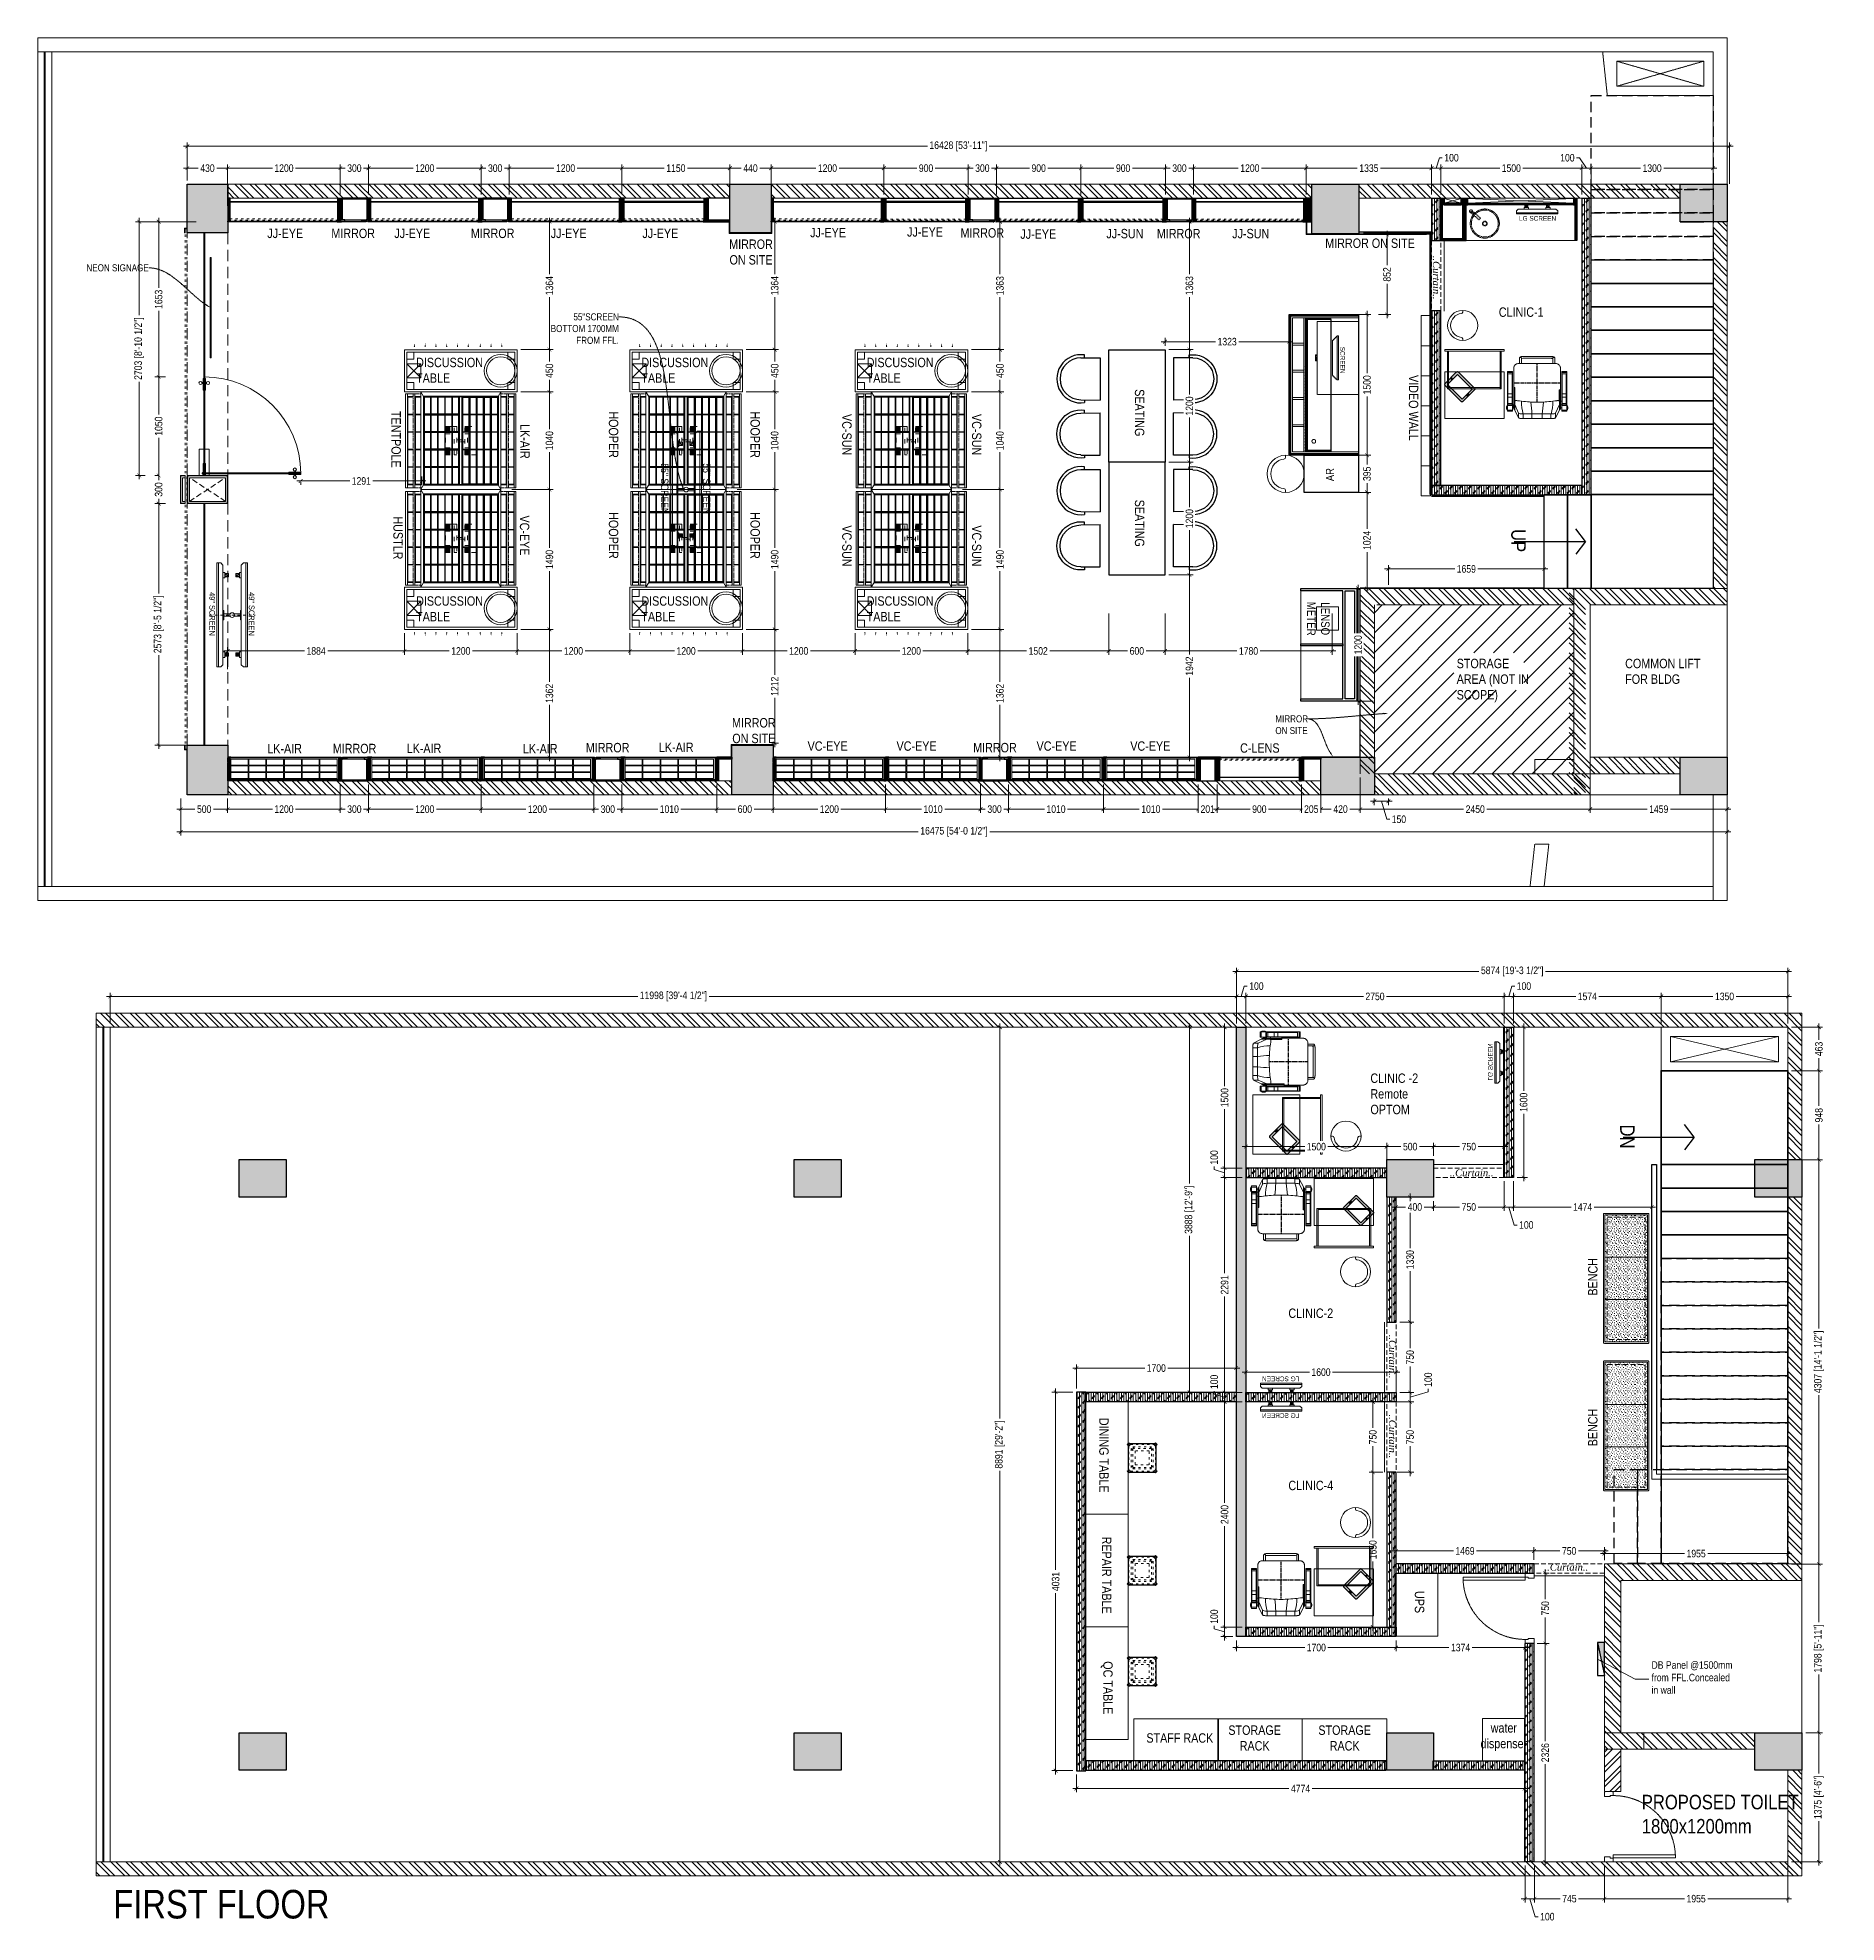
# Model space of a CAD drawing. Extents: x 6455 to 25617, y -919848 to -899772.
import ezdxf
from ezdxf import colors
from ezdxf.entities.mleader import LeaderData, LeaderLine
from ezdxf.enums import TextEntityAlignment as Align
from ezdxf.lldxf.tags import DXFTag
from ezdxf.math import Vec2, Vec3

# ---------------------------------------------------------------- set-up
doc = ezdxf.new("R2010")
doc.units = 0
doc.header["$LTSCALE"] = 40
doc.header["$MEASUREMENT"] = 0
doc.header["$PDMODE"] = 3
for name, pattern in [('( Hidden )', [0.375, 0.25, -0.125]), ('a_p6_plan_L18$0$HIDDEN', [0.375, 0.25, -0.125]), ('ACAD_ISO03W100', [30, 12, -18]), ('AUSGEZOGEN', [0]), ('DASHDOT2', [0.5, 0.25, -0.125, 0, -0.125]), ('HIDDEN', [0.375, 0.25, -0.125]), ('HIDDEN2', [0.1875, 0.125, -0.0625])]:
    doc.linetypes.add(name, pattern=pattern)
for name, color, linetype, lineweight in [('A-WALL-MASY', 1, 'Continuous', 9), ('beam', 90, 'Continuous', 9), ('Column', 243, 'Continuous', 9), ('Column hatch', 8, 'Continuous', 9), ('curtain', 144, 'Continuous', 9), ('dimensions', 149, 'Continuous', 5), ('door', 36, 'Continuous', 15), ('Floor-Unit', 1, 'Continuous', 13), ('Flooring-Text', 47, 'Continuous', 9), ('Glass-FrontGlazing', 150, 'Continuous', 20), ('IM-ANNO-HATCH', 8, 'Continuous', 5), ('IM-ANNO-TEXT', 7, 'Continuous', 18), ('LENS_CURTAIN', 5, 'a_p6_plan_L18$0$HIDDEN', 9), ('LENS_FURNITURE', 13, 'Continuous', 9), ('LENS_GLASS', 4, 'Continuous', 5), ('LENS_HATCH', 251, 'Continuous', 5), ('LENS_PARTITION', 21, 'Continuous', 25), ('LENS_TEXT', 31, 'HIDDEN2', 5), ('LN-DIMENSION', 252, 'Continuous', 5), ('LN-ELEVATION-1', 81, 'Continuous', 25), ('LN-ELEVATION-2', 103, 'Continuous', 20), ('LN-ELEVATION-3', 125, 'a_p6_plan_L18$0$HIDDEN', 18), ('LN-ELEVATION-4', 145, 'Continuous', 13), ('LN-ELEVATION-5', 167, 'Continuous', 5), ('LN-HATCH', 251, 'Continuous', 0), ('LN-TEXT', 255, 'Continuous', 0), ('Mirror', 4, 'Continuous', 15), ('MS', 251, 'Continuous', 15), ('Paneling', 34, 'Continuous', 5), ('shutter', 172, 'Continuous', 9), ('Signage', 250, 'Continuous', 13), ('Steps', 4, 'Continuous', 9), ('text', 7, 'AUSGEZOGEN', 13), ('TV', 3, 'Continuous', 18), ('wall hatch', 22, 'Continuous', 9)]:
    doc.layers.add(name, color=color, linetype=linetype, lineweight=lineweight)
doc.layers.add('LK-FLUTTED FINISH', color=20, linetype='Continuous', lineweight=30, true_color=0xff5e29)
doc.styles.get("Standard").update_dxf_attribs({"font": 'ARIALN.TTF'})
tags = doc.linetypes.add('DASHED2', pattern=[0.375, 0.25, -0.125]).pattern_tags.tags
tags[6:7] = [DXFTag(74, 4), DXFTag(75, 0), DXFTag(340, '0'), DXFTag(46, 1.0), DXFTag(50, 0.0), DXFTag(44, 0.0), DXFTag(45, 0.0)]
tags[4:5] = [DXFTag(74, 4), DXFTag(75, 0), DXFTag(340, '0'), DXFTag(46, 1.0), DXFTag(50, 0.0), DXFTag(44, 0.0), DXFTag(45, 0.0)]
doc.linetypes.add('ZIGZAG', pattern='A,0.0001,-0.2,[131,ltypeshp.shx,S=0.2,R=0,X=-0.2,Y=0],-0.4,[131,ltypeshp.shx,S=0.2,R=180,X=0.2,Y=0],-0.2', length=0.8001)
doc.dimstyles.new('Working', dxfattribs={"dimscale": 0.8, "dimtxt": 100, "dimasz": 50, "dimexe": 50, "dimexo": 50, "dimgap": 25, "dimtad": 0, "dimdec": 0, "dimzin": 0, "dimdsep": 46, "dimtxsty": 'Standard', "dimblk": 'ARCHTICK', "dimcen": 0, "dimdle": 50, "dimclrd": 250, "dimclre": 8, "dimclrt": 7, "dimadec": 0, "dimazin": 0, "dimtfac": 1, "dimtdec": 0, "dimtofl": 0, "dimtmove": 1, "dimatfit": 3, "dimfxl": 3, "dimtolj": 1, "dimlwd": 5, "dimlwe": 0, "dimarcsym": 0})
pattern_1 = [(45, (4208834.247, 1706614.74), (-4.4901280605, 4.4901280605), [])]
pattern_2 = [(45, (4209134.247, 1706614.74), (-4.4901280605, 4.4901280605), [])]
pattern_3 = [(45, (7858054.0837, 3504049.203), (-4.4901280605, 4.4901280605), [])]
pattern_4 = [(45, (35858.5, -100655.3575), (-4.4194174, 4.4194174), [])]
pattern_5 = [(45, (7858558.917, 3503823.203), (-4.4901280605, 4.4901280605), [])]
pattern_6 = [(314.87, (-18500248.76, 1626450.15), (79.7298001, 79.36881616), []), (314.87, (-18500248.88, 1626397.12), (79.7298001, 79.36881616), [])]
pattern_7 = [(90, (-18139.727, 882381.01), (-25, 1e-15), []), (225, (-18127.23, 882393.51), (50, -50), [35.355339, -35.355339]), (225, (-18127.23, 882399.76), (50, -50), [35.355339, -35.355339]), (225, (-18127.23, 882406.01), (50, -50), [35.355339, -35.355339])]
pattern_8 = [(0, (-17393.2135, 980293.556), (0, 6.25), []), (135, (-17390.088, 980290.431), (-12.49999998, -12.49999998), [8.8388348, -8.8388348]), (135, (-17388.526, 980290.431), (-12.49999998, -12.49999998), [8.8388348, -8.8388348]), (135, (-17386.963, 980290.431), (-12.49999998, -12.49999998), [8.8388348, -8.8388348])]
pattern_9 = [(90, (42753.713, 1025211.908), (-25, 1e-15), []), (225, (42766.21, 1025224.41), (50, -50), [35.355339, -35.355339]), (225, (42766.21, 1025230.66), (50, -50), [35.355339, -35.355339]), (225, (42766.21, 1025236.91), (50, -50), [35.355339, -35.355339])]
pattern_10 = [(90, (-11842.368, 889087.35), (-25, 1e-15), []), (225, (-11829.87, 889099.85), (50, -50), [35.355339, -35.355339]), (225, (-11829.87, 889106.1), (50, -50), [35.355339, -35.355339]), (225, (-11829.87, 889112.35), (50, -50), [35.355339, -35.355339])]
pattern_11 = [(314.87, (-18589042.76, 1609238.09), (79.7298001, 79.36881616), []), (314.87, (-18589042.88, 1609185.05), (79.7298001, 79.36881616), [])]

msp = doc.modelspace()

# ---------------------------------------------------------------- texts
at = {"layer": 'Floor-Unit', "color": 0, "ltscale": 2, "char_height": 60, "width": 725.457, "attachment_point": 1, "rotation": 270}
for insert in [(8344.3, -905547.7), (8764.3, -905547.7)]:
    msp.add_mtext('\\pxqc,t3;49" SCREEN', dxfattribs=dict(at, insert=insert))
at = {"layer": 'IM-ANNO-TEXT', "color": 1, "ltscale": 2, "insert": (24540.6, -917240.9, 25.8), "char_height": 80, "width": 892.452, "attachment_point": 6}
msp.add_mtext('\\A1;\\pxql;{\\C256;DB Panel @1500mm \\Pfrom FFL.Concealed in wall }', dxfattribs=at)
at = {"layer": 'LENS_TEXT', "linetype": 'Continuous', "ltscale": 3, "char_height": 100, "attachment_point": 5}
for s, width, insert in [('JJ-EYE', 395.256, (14875.4, -901849.3)), ('JJ-EYE', 395.256, (15908.2, -901841.6)), ('MIRROR ', 395.256, (16518.3, -901851.9)), ('JJ-EYE', 395.256, (9092.3, -901857)), ('MIRROR ', 395.256, (9816.1, -901857)), ('JJ-EYE', 395.256, (10445.5, -901857)), ('MIRROR ', 395.256, (11301.8, -901857)), ('JJ-EYE', 395.256, (12111.9, -901857)), ('JJ-EYE', 395.256, (13088.4, -901857)), ('MIRROR ON SITE', 534.118, (14054.5, -902055.6)), ('JJ-EYE', 395.256, (17114.5, -901864.7)), ('JJ-SUN', 395.256, (18037.6, -901859.6)), ('MIRROR ', 395.256, (18610.3, -901859.6)), ('JJ-SUN', 395.256, (19378.2, -901859.6)), ('MIRROR ON SITE', 1093.877, (20649.2, -901961.7)), ('\\pxqc;CLINIC-1', 551.363, (22259.8, -902696)), ('MIRROR ON SITE', 566.127, (14084.2, -907153.9)), ('LK-AIR', 395.256, (9085.7, -907344.5)), ('MIRROR ', 395.256, (9830.8, -907344.6)), ('LK-AIR', 395.256, (10570.5, -907342.1)), ('LK-AIR', 395.256, (11809, -907345.4)), ('MIRROR ', 395.256, (12527.1, -907335.1)), ('LK-AIR', 395.256, (13257.6, -907330.2)), ('VC-EYE', 395.256, (14870.8, -907318.3)), ('VC-EYE', 395.256, (15818, -907318.3)), ('MIRROR ', 395.256, (16653.3, -907335.1)), ('VC-EYE', 395.256, (17309.9, -907318.3)), ('VC-EYE', 395.256, (18308.4, -907318.3)), ('C-LENS', 395.256, (19475.2, -907339.3)), ('\\pxqc;CLINIC-2', 551.363, (20018.3, -913360.1)), ('\\pxqc;CLINIC-4', 551.363, (20018.3, -915194.8)), ('\\pxqc;STAFF RACK', 1099.487, (18622.7, -917884.9)), ('\\pxqc;STORAGE \\PRACK', 1099.487, (19419.7, -917884.9)), ('\\pxqc;STORAGE \\PRACK', 1099.487, (20378.6, -917884.9))]:
    msp.add_mtext_dynamic_manual_height_columns(s, width=width, gutter_width=1, heights=[0], dxfattribs=dict(at, insert=insert))
at = {"layer": 'LENS_TEXT', "linetype": 'Continuous', "ltscale": 3, "attachment_point": 5}
for s, insert, char_height, width in [('\\pxql;DISCUSSION TABLE', (10762.2, -903314.8), 100, 551.363), ('\\pxql;DISCUSSION TABLE', (13162.2, -903314.8), 100, 551.363), ('\\pxql;DISCUSSION TABLE', (15562.2, -903314.8), 100, 551.363), ('\\pxql;DISCUSSION TABLE', (10762.2, -905855.8), 100, 551.363), ('\\pxql;DISCUSSION TABLE', (13162.2, -905855.8), 100, 551.363), ('\\pxql;DISCUSSION TABLE', (15562.2, -905855.8), 100, 551.363), ('\\pxql;CLINIC -2\\PRemote OPTOM', (20928.7, -911023.2), 100, 551.363), ('\\pxqc,t8;FIRST FLOOR', (8412, -919656.9, -0.2), 304.081, 3272.57)]:
    msp.add_mtext(s, dxfattribs=dict(at, insert=insert, char_height=char_height, width=width))
for s, width, insert, char_height, rotation in [('VIDEO WALL', 877.635, (21112.1, -903715.6), 100, 270), ('SEATING ', 395.256, (18193.6, -903767.6), 100, 270), ('TENTPOLE', 395.256, (10273.2, -904050.8), 100, 270), ('HOOPER', 395.256, (12589.5, -904000.3), 100, 270), ('HOOPER', 395.256, (14098, -904000.3), 100, 270), ('VC-SUN', 395.256, (15075.2, -904000.3), 100, 270), ('VC-SUN', 395.256, (16458, -904000.3), 100, 270), ('LK-AIR', 395.256, (11647.4, -904072.1), 100, 270), ('AR', 93.5, (20222.2, -904426.2), 87.18, 90), ('SEATING ', 395.256, (18193.6, -904944.6), 100, 270), ('HUSTLR', 395.256, (10294, -905100.2), 100, 270), ('VC-EYE', 395.256, (11641.6, -905074.4), 100, 270), ('HOOPER', 395.256, (12589.5, -905074.4), 100, 270), ('HOOPER', 395.256, (14098, -905074.4), 100, 270), ('VC-SUN', 395.256, (15075.2, -905186.3), 100, 270), ('VC-SUN', 395.256, (16458, -905186.3), 100, 270), ('\\pxqc;BENCH', 551.363, (23023.2, -912971.6), 100, 90), ('\\pxqc;BENCH', 551.363, (23023.2, -914577.1), 100, 90), ('\\pxqc;DINING TABLE', 783.964, (17813.9, -914871.9), 100, 270), ('\\pxqc;REPAIR TABLE', 783.964, (17843.6, -916149.8), 100, 270), ('\\pxqc;UPS', 1099.487, (21175.8, -916435.8), 100, 270), ('\\pxqc;QC TABLE', 783.964, (17843.6, -917349.8), 100, 270)]:
    msp.add_mtext_dynamic_manual_height_columns(s, width=width, gutter_width=1, heights=[0], dxfattribs=dict(at, insert=insert, char_height=char_height, rotation=rotation))
at = {"layer": 'LN-TEXT', "char_height": 75, "width": 478.357, "attachment_point": 7, "rotation": 270}
for insert in [(21317.8, -902088.6, 25.8), (20850.1, -913581.5, 25.8), (20850.1, -914431.7, 25.8)]:
    msp.add_mtext('\\pxqc,t8;{\\fRomantic|b0|i1|c2|p2;..Curtain..}', dxfattribs=dict(at, insert=insert))
at = {"layer": 'LN-TEXT', "char_height": 75, "width": 478.357, "attachment_point": 7}
for insert in [(21492.6, -911902.6, 25.8), (22501.5, -916103.2, 25.8)]:
    msp.add_mtext('\\pxqc,t8;{\\fRomantic|b0|i1|c2|p2;..Curtain..}', dxfattribs=dict(at, insert=insert))

# ---------------------------------------------------------------- blocks, each defined once
blk = doc.blocks.new('GFCHGFD')
at = {"layer": 'LN-HATCH', "ltscale": 0.5}
h = blk.add_hatch(dxfattribs=at)
h.set_pattern_fill('ANSI31', color=256, scale=2)
h.set_pattern_definition([(45, (4060076.63, 1708724.648), (-4.4901280605, 4.4901280605), [])])
h.paths.add_polyline_path([(-144, 105), (-126, 105), (-126, -124), (-144, -124)])
h.paths.add_polyline_path([(-126, 99), (138, 99), (138, 105), (-126, 105)])
h.paths.add_polyline_path([(156, 105), (138, 105), (138, -124), (156, -124)])
at = {"layer": 'LN-ELEVATION-1'}
for points in [[(-144, 105), (-126, 105), (-126, -124), (-144, -124)], [(-126, 99), (138, 99), (138, 105), (-126, 105)], [(156, 105), (138, 105), (138, -124), (156, -124)], [(-97, -138), (-97, -124), (-142, -124), (-142, -145), (-133, -145), (-133, -143), (-141, -143), (-141, -138)], [(86, -138), (86, -124), (131, -124), (131, -145), (122, -145), (122, -143), (129, -143), (129, -138)], [(148, -145), (148, -143), (152, -143), (152, -125), (131, -125), (131, -124), (154, -124), (154, -145)]]:
    blk.add_lwpolyline(points, close=True, dxfattribs=at)
at = {"layer": 'LN-ELEVATION-2'}
blk.add_lwpolyline([(-97, -138), (86, -138), (86, -124), (-97, -124)], close=True, dxfattribs=at)
at = {"layer": 'LN-ELEVATION-4', "ltscale": 0.5}
blk.add_line((122, -145), (-133, -145), dxfattribs=at)
at = {"layer": 'Mirror', "lineweight": 0}
blk.add_lwpolyline([(-141, -138), (129, -138), (129, -143), (-141, -143)], close=True, dxfattribs=at)
blk = doc.blocks.new('GFHFD')
at = {"layer": 'LN-HATCH', "ltscale": 0.5}
h = blk.add_hatch(dxfattribs=at)
h.set_pattern_fill('ANSI31', color=256, scale=2)
h.set_pattern_definition([(45, (4097187.331, 1708800.267), (-4.4901280605, 4.4901280605), [])])
h.paths.add_polyline_path([(792, 220), (792, 30), (786, 30), (786, 20), (792, 20), (792, -24), (767, -24), (767, 220)])
h.paths.add_polyline_path([(-383, 180), (767, 180), (767, 186), (-383, 186)])
h.paths.add_polyline_path([(757, -24), (757, -30), (792, -30), (792, -24)])
h.paths.add_polyline_path([(-408, 220), (-408, 30), (-402, 30), (-402, 20), (-408, 20), (-408, -24), (-383, -24), (-383, 220)])
h.paths.add_polyline_path([(-373, -24), (-373, -30), (-408, -30), (-408, -24)])
at = {"layer": 'LN-ELEVATION-1', "ltscale": 0.5}
for points in [[(-408, 220), (-408, 30), (-402, 30), (-402, 20), (-408, 20), (-408, -24), (-383, -24), (-383, 220)], [(792, 220), (792, 30), (786, 30), (786, 20), (792, 20), (792, -24), (767, -24), (767, 220)], [(-383, 180), (767, 180), (767, 186), (-383, 186)], [(-373, -24), (-373, -30), (-408, -30), (-408, -24)], [(757, -24), (757, -30), (792, -30), (792, -24)]]:
    blk.add_lwpolyline(points, close=True, dxfattribs=at)
at = {"layer": 'LN-ELEVATION-3', "ltscale": 0.5}
for p, q in [((767, 220), (-383, 220)), ((757, -24), (-373, -24)), ((-373, -30), (757, -30))]:
    blk.add_line(p, q, dxfattribs=at)
at = {"layer": 'LN-ELEVATION-4', "linetype": 'ACAD_ISO03W100', "ltscale": 0.05}
blk.add_lwpolyline([(767, 0), (-383, 0), (-383, -12), (767, -12)], close=True, dxfattribs=at)
blk = doc.blocks.new('Chair')
at = {"layer": 'Floor-Unit', "ltscale": 100}
for p, q in [((587017, -21249), (586991, -21249)), ((587491, -21249), (587464, -21249))]:
    blk.add_line(p, q, dxfattribs=at)
blk.add_circle((587241, -21249), 250, dxfattribs=at)
for centre, radius, start, end in [((587017, -21274), 25, 6.3794, 90), ((587241, -21249), 200, 186.3794, 353.6206), ((587464, -21274), 25, 90, 173.6206)]:
    blk.add_arc(centre, radius, start, end, dxfattribs=at)
blk = doc.blocks.new('dfbdfhq')
at = {"layer": 'LN-HATCH', "ltscale": 0.5}
h = blk.add_hatch(dxfattribs=at)
h.set_pattern_fill('ANSI31', color=256, scale=50)
h.paths.add_polyline_path([(-912, 0), (-912, -190), (-906, -190), (-906, -200), (-912, -200), (-912, -244), (-887, -244), (-887, 0)])
h = blk.add_hatch(dxfattribs=at)
h.set_pattern_fill('ANSI31', color=256, scale=2)
h.set_pattern_definition(pattern_1)
h.paths.add_polyline_path([(-12, 0), (-12, -190), (-18, -190), (-18, -200), (-12, -200), (-12, -244), (-37, -244), (-37, 0)])
h = blk.add_hatch(dxfattribs=at)
h.set_pattern_fill('ANSI31', color=256, scale=2)
h.set_pattern_definition(pattern_2)
h.paths.add_polyline_path([(-37, -40), (-887, -40), (-887, -34), (-37, -34)])
h = blk.add_hatch(dxfattribs=at)
h.set_pattern_fill('ANSI31', color=256, scale=2)
h.set_pattern_definition(pattern_2)
h.paths.add_polyline_path([(-877, -244), (-877, -250), (-912, -250), (-912, -244)])
h = blk.add_hatch(dxfattribs=at)
h.set_pattern_fill('ANSI31', color=256, scale=2)
h.set_pattern_definition(pattern_1)
h.paths.add_polyline_path([(-47, -244), (-47, -250), (-12, -250), (-12, -244)])
at = {"layer": 'LN-ELEVATION-1', "ltscale": 0.5}
for points in [[(-912, 0), (-912, -190), (-906, -190), (-906, -200), (-912, -200), (-912, -244), (-887, -244), (-887, 0)], [(-12, 0), (-12, -190), (-18, -190), (-18, -200), (-12, -200), (-12, -244), (-37, -244), (-37, 0)], [(-37, -40), (-887, -40), (-887, -34), (-37, -34)], [(-877, -244), (-877, -250), (-912, -250), (-912, -244)], [(-47, -244), (-47, -250), (-12, -250), (-12, -244)]]:
    blk.add_lwpolyline(points, close=True, dxfattribs=at)
at = {"layer": 'LN-ELEVATION-3', "ltscale": 0.5}
for p, q in [((-887, 0), (-37, 0)), ((-877, -244), (-47, -244)), ((-47, -250), (-877, -250))]:
    blk.add_line(p, q, dxfattribs=at)
at = {"layer": 'LN-ELEVATION-4', "linetype": 'ACAD_ISO03W100', "ltscale": 0.05}
blk.add_lwpolyline([(-887, -220), (-37, -220), (-37, -232), (-887, -232)], close=True, dxfattribs=at)
blk = doc.blocks.new('12MM VC PLAN')
at = {"layer": 'LN-HATCH', "ltscale": 0.5}
h = blk.add_hatch(dxfattribs=at)
h.set_pattern_fill('ANSI31', color=256, scale=2)
h.set_pattern_definition([(45, (3760859.753, 1795248.936), (-4.490128061, 4.490128061), [])])
h.paths.add_polyline_path([(-1200, 250), (-1200, 60), (-1194, 60), (-1194, 50), (-1200, 50), (-1200, 6), (-1182, 6), (-1182, 250)])
h = blk.add_hatch(dxfattribs=at)
h.set_pattern_fill('ANSI31', color=256, scale=2)
h.set_pattern_definition(pattern_3)
h.paths.add_polyline_path([(0, 250), (0, 60), (-6, 60), (-6, 50), (0, 50), (0, 6), (-18, 6), (-18, 250)])
h = blk.add_hatch(dxfattribs=at)
h.set_pattern_fill('ANSI31', color=256, scale=2)
h.set_pattern_definition([(45, (7858047.0837, 3504049.203), (-4.4901280605, 4.4901280605), [])])
h.paths.add_polyline_path([(-1165, 6), (-1165, 0), (-1200, 0), (-1200, 6)])
h = blk.add_hatch(dxfattribs=at)
h.set_pattern_fill('ANSI31', color=256, scale=2)
h.set_pattern_definition(pattern_3)
h.paths.add_polyline_path([(-28, 6), (-28, 0), (0, 0), (0, 6)])
at = {"layer": 'LN-ELEVATION-1', "ltscale": 0.5}
for points in [[(-1200, 250), (-1200, 60), (-1194, 60), (-1194, 50), (-1200, 50), (-1200, 6), (-1182, 6), (-1182, 250)], [(-18, 238), (-1182, 238), (-1182, 244), (-18, 244)], [(0, 250), (0, 60), (-6, 60), (-6, 50), (0, 50), (0, 6), (-18, 6), (-18, 250)], [(-1165, 6), (-1165, 0), (-1200, 0), (-1200, 6)], [(-35, 6), (-35, 0), (0, 0), (0, 6)]]:
    blk.add_lwpolyline(points, close=True, dxfattribs=at)
at = {"layer": 'LN-ELEVATION-3', "ltscale": 0.5}
for p, q in [((-1182, 250), (-18, 250)), ((-1165, 6), (-35, 6)), ((-35, 0), (-1165, 0))]:
    blk.add_line(p, q, dxfattribs=at)
for points in [[(-1165, 226), (-35, 226), (-35, 18), (-1165, 18)], [(-1165, 226), (-983, 226), (-983, 162), (-1165, 162)], [(-975, 226), (-794, 226), (-794, 162), (-975, 162)], [(-786, 226), (-604, 226), (-604, 162), (-786, 162)], [(-596, 226), (-414, 226), (-414, 162), (-596, 162)], [(-406, 226), (-225, 226), (-225, 162), (-406, 162)], [(-217, 226), (-35, 226), (-35, 162), (-217, 162)], [(-1165, 90), (-983, 90), (-983, 154), (-1165, 154)], [(-1165, 82), (-983, 82), (-983, 18), (-1165, 18)], [(-975, 154), (-794, 154), (-794, 90), (-975, 90)], [(-975, 82), (-794, 82), (-794, 18), (-975, 18)], [(-786, 154), (-604, 154), (-604, 90), (-786, 90)], [(-786, 82), (-604, 82), (-604, 18), (-786, 18)], [(-596, 154), (-414, 154), (-414, 90), (-596, 90)], [(-596, 82), (-414, 82), (-414, 18), (-596, 18)], [(-406, 154), (-225, 154), (-225, 90), (-406, 90)], [(-406, 82), (-225, 82), (-225, 18), (-406, 18)], [(-217, 154), (-35, 154), (-35, 90), (-217, 90)], [(-217, 82), (-35, 82), (-35, 18), (-217, 18)]]:
    blk.add_lwpolyline(points, close=True, dxfattribs=at)
blk = doc.blocks.new('49inch')
at = {"layer": 'TV', "ltscale": 12}
for p, q in [((-555, 41), (-531, 65)), ((-555, 16), (-555, 41)), ((-531, 65), (531, 65)), ((-394, 85), (-453, 85)), ((-453, 65), (-453, 85)), ((-394, 85), (-394, 65)), ((394, 85), (394, 65)), ((453, 85), (394, 85)), ((453, 65), (453, 85)), ((555, 41), (531, 65)), ((555, 16), (555, 41))]:
    blk.add_line(p, q, dxfattribs=at)
at = {"layer": 'TV'}
for p, q in [((-408, 119), (-438, 88)), ((408, 119), (439, 88)), ((439, 119), (408, 88))]:
    blk.add_line(p, q, dxfattribs=at)
at = {"layer": 'TV', "ltscale": 12}
blk.add_lwpolyline([(555, 0), (555, 16), (-555, 16), (-555, 0)], close=True, dxfattribs=at)
at = {"layer": 'TV'}
for points in [[(-442, 85), (-404, 85), (-404, 123), (-442, 123)], [(-438, 88), (-408, 88), (-408, 119), (-438, 119)], [(442, 85), (404, 85), (404, 123), (442, 123)], [(439, 88), (408, 88), (408, 119), (439, 119)]]:
    blk.add_lwpolyline(points, close=True, dxfattribs=at)
blk = doc.blocks.new('rtf')
at = {"color": 0, "linetype": 'ByBlock', "lineweight": -2}
for p, q in [((16413, -172799), (16452, -172799)), ((16413, -172811), (16413, -172799)), ((16413, -172811), (16452, -172811)), ((16425, -172793), (16535, -172793)), ((16425, -172817), (16535, -172817)), ((16535, -172793), (16535, -172817))]:
    blk.add_line(p, q, dxfattribs=at)
for centre, radius, start, end in [((16413, -172805), 17.5, 21.0506, 340.9422), ((16445, -172805), 9.89, 322.6562, 37.3438)]:
    blk.add_arc(centre, radius, start, end, dxfattribs=at)
blk = doc.blocks.new('dsg')
at = {"color": 0, "linetype": 'ByBlock', "lineweight": -2}
for radius in [155, 143, 25, 20]:
    blk.add_circle((11492, -171103), radius, dxfattribs=at)
blk.add_blockref('rtf', (-5117, 1703), dxfattribs=at)
blk = doc.blocks.new('CLINIC - CABINET SINK')
at = {"layer": 'LN-HATCH', "ltscale": 0.5}
h = blk.add_hatch(dxfattribs=at)
h.set_pattern_fill('ANSI31', color=256, scale=2)
h.set_pattern_definition([(45, (4052861.5004, 1708016.356), (-4.4901280605, 4.4901280605), [])])
h.paths.add_polyline_path([(-563, 157), (565, 157), (565, 175), (-563, 175)])
h.paths.add_polyline_path([(583, 225), (601, 225), (601, -225), (583, -225)])
h.paths.add_polyline_path([(565, 225), (583, 225), (583, 157), (565, 157)])
h.paths.add_polyline_path([(-581, 225), (-599, 225), (-599, -225), (-581, -225)])
h.paths.add_polyline_path([(-581, 225), (-563, 225), (-563, 157), (-581, 157)])
at = {"layer": 'LN-ELEVATION-1', "ltscale": 0.5}
for points in [[(-581, 225), (-599, 225), (-599, -225), (-581, -225)], [(-581, 225), (-563, 225), (-563, 157), (-581, 157)], [(565, 225), (583, 225), (583, 157), (565, 157)], [(583, 225), (601, 225), (601, -225), (583, -225)], [(-563, 157), (565, 157), (565, 175), (-563, 175)]]:
    blk.add_lwpolyline(points, close=True, dxfattribs=at)
at = {"layer": 'LN-ELEVATION-2', "ltscale": 0.5}
blk.add_line((583, -225), (-581, -225), dxfattribs=at)
at = {"layer": 'LN-HATCH', "ltscale": 0.5}
for p, q in [((565, 225), (-563, 175)), ((-563, 225), (565, 175))]:
    blk.add_line(p, q, dxfattribs=at)
at = {"layer": 'LN-ELEVATION-3', "xscale": -1, "rotation": 41.1558274151866}
blk.add_blockref('dsg', (-103569, 136347), dxfattribs=at)
blk = doc.blocks.new('CLINIC SCREEN')
at = {"layer": 'TV', "ltscale": 12}
for p, q in [((-220, -19), (-201, 0)), ((201, 0), (-201, 0)), ((-139, 0), (-139, 16)), ((-139, 16), (-92, 16)), ((-92, 16), (-92, 0)), ((92, 16), (92, 0)), ((92, 16), (139, 16)), ((139, 0), (139, 16)), ((220, -19), (201, 0)), ((-220, -39), (-220, -19)), ((220, -39), (220, -19))]:
    blk.add_line(p, q, dxfattribs=at)
at = {"layer": 'TV'}
for p, q in [((-103, 43), (-127, 19)), ((-127, 43), (-103, 19)), ((103, 43), (127, 19))]:
    blk.add_line(p, q, dxfattribs=at)
for points in [[(-130, 16), (-100, 16), (-100, 46), (-130, 46)], [(-127, 19), (-103, 19), (-103, 43), (-127, 43)], [(130, 16), (100, 16), (100, 46), (130, 46)], [(127, 19), (103, 19), (103, 43), (127, 43)]]:
    blk.add_lwpolyline(points, close=True, dxfattribs=at)
at = {"layer": 'TV', "ltscale": 12}
blk.add_lwpolyline([(-220, -52), (-220, -39), (220, -39), (220, -52)], close=True, dxfattribs=at)
at = {"layer": 'Floor-Unit', "color": 0, "ltscale": 2, "insert": (5, -100), "char_height": 50, "attachment_point": 5}
blk.add_mtext_dynamic_manual_height_columns('LG SCREEN', width=466.48, gutter_width=12.5, heights=[0], dxfattribs=at)
blk = doc.blocks.new('chr')
at = {"layer": 'Defpoints', "linetype": 'HIDDEN'}
for p, q in [((0, 206), (0, -206)), ((-249, 0), (249, 0))]:
    blk.add_line(p, q, dxfattribs=at)
at = {"layer": 'LENS_FURNITURE'}
for points in [[(-316, 291), (-318, 291), (-319, 290), (-319, 290), (-319, 289), (-320, 289), (-320, 288), (-320, 288), (-321, 287), (-321, 286), (-321, 286), (-322, 285), (-322, 285), (-322, 284), (-322, 284), (-323, 283), (-323, 283), (-323, 282), (-323, 282), (-323, 281), (-324, 280), (-324, 280), (-324, 279), (-324, 278), (-325, 278), (-325, 277), (-325, 277), (-325, 276), (-325, 275), (-325, 275), (-326, 274), (-326, 274), (-326, 272), (-326, 270), (-326, 270), (-326, 269), (-326, 269), (-326, 268), (-326, 268), (-326, 267), (-326, 267), (-326, 266), (-326, 266), (-326, 265), (-326, 265), (-326, 264), (-326, 264), (-326, 263), (-326, 262), (-326, 262), (-326, 261), (-326, 261), (-326, 259), (-326, 259), (-326, 258), (-326, 258), (-326, 257), (-325, 257), (-325, 256), (-325, 256), (-325, 255), (-325, 254), (-325, 254), (-325, 253), (-324, 253), (-324, 252), (-324, 251), (-324, 251), (-323, 250), (-323, 250), (-323, 249), (-323, 249), (-323, 248), (-322, 248), (-322, 247), (-322, 246), (-322, 246), (-321, 245), (-321, 245), (-321, 244), (-320, 244), (-320, 243), (-320, 243), (-319, 242), (-319, 242), (-319, 241), (-318, 241), (-316, 241)], [(-318, 241), (-318, 291)], [(-262, 290), (-262, 303), (-316, 303), (-316, 290), (-262, 290), (-262, 187)], [(-316, 290), (-316, 187)], [(-267, 187), (-267, 242), (-311, 242), (-311, 187)], [(-267, 234), (-311, 234)], [(-267, 220), (-311, 220)], [(-248, 266), (-250, 267), (-262, 267)], [(-262, 235), (-250, 235), (-248, 236)], [(-250, 235), (-250, 267)], [(-238, 277), (-242, 277), (-242, 283), (-242, 283), (-243, 283), (-243, 283), (-243, 283), (-243, 283), (-243, 283), (-244, 283), (-244, 283), (-244, 283), (-244, 283), (-244, 283), (-245, 282), (-245, 282), (-245, 282), (-245, 282), (-246, 282), (-246, 282), (-246, 282), (-246, 282), (-246, 282), (-246, 281), (-247, 281), (-247, 281), (-247, 281), (-247, 281), (-247, 281), (-247, 281), (-247, 280), (-247, 280), (-248, 280), (-248, 280), (-248, 280), (-248, 279), (-248, 279), (-248, 279), (-248, 278), (-248, 278), (-248, 278), (-248, 278), (-248, 278), (-248, 277), (-248, 277), (-248, 277), (-248, 277), (-248, 277)], [(-243, 258), (-243, 277), (-248, 277), (-248, 258)], [(-248, 215), (-248, 210), (-243, 210), (-243, 215), (-248, 215), (-248, 236)], [(-248, 210), (-248, 149)], [(-238, 283), (-242, 283)], [(-243, 249), (-242, 249), (-242, 250), (-242, 250), (-242, 250), (-242, 277), (-242, 277), (-242, 277), (-242, 277), (-242, 277), (-242, 277), (-242, 277), (-242, 277), (-242, 277), (-242, 277), (-242, 277), (-243, 277), (-243, 277), (-243, 277)], [(-242, 250), (-241, 250), (-239, 250), (-238, 250)], [(-238, 202), (-238, 202), (-238, 201), (-239, 201), (-239, 201), (-239, 201), (-239, 201), (-239, 201), (-239, 200), (-240, 200), (-240, 200), (-240, 200), (-240, 200), (-240, 199), (-240, 199), (-241, 199), (-241, 199), (-241, 198), (-241, 198), (-241, 198), (-241, 197), (-242, 197), (-242, 197), (-242, 197), (-242, 196), (-242, 196), (-242, 196), (-242, 196), (-242, 195), (-242, 195), (-242, 195), (-242, 195), (-242, 194), (-242, 194), (-242, 194), (-243, 193), (-243, 232), (-242, 236), (-241, 240), (-240, 244), (-238, 246)], [(-243, 236), (-243, 215)], [(-243, 223), (-242, 223), (-242, 223), (-242, 223), (-242, 223), (-242, 223), (-242, 224)], [(-243, 210), (-243, 149)], [(-238, 231), (-197, 322)], [(-238, 230), (-238, 230), (-238, 291), (-238, 291), (-238, 291), (-238, 291), (-238, 291), (-238, 291), (-238, 292), (-238, 292), (-238, 292)], [(-215, 189), (-208, 190), (-187, 193), (-167, 196), (-146, 198), (-125, 200), (-104, 202), (-83, 203), (-62, 204), (-42, 205), (-21, 206), (0, 206), (21, 206), (42, 205), (63, 204), (84, 203), (105, 202), (126, 200), (146, 198), (167, 196), (188, 193), (209, 190), (215, 189)], [(-147, 331), (-147, 381), (-152, 381), (-156, 380), (-160, 380), (-164, 380), (-168, 380), (-172, 379), (-176, 379), (-179, 379), (-183, 378), (-185, 377), (-188, 377), (-190, 376), (-193, 376), (-194, 375), (-195, 374), (-196, 373), (-197, 373), (-197, 322)], [(-147, 381), (147, 381)], [(147, 331), (-147, 331)], [(-55, 331), (-55, 381)], [(55, 331), (55, 381)], [(197, 322), (197, 373), (196, 373), (196, 374), (194, 375), (193, 376), (191, 376), (188, 377), (186, 377), (183, 378), (179, 379), (176, 379), (172, 379), (168, 380), (164, 380), (160, 380), (156, 380), (152, 381), (147, 381), (147, 331)], [(197, 321), (197, 322), (197, 322)], [(197, 322), (238, 231)], [(238, 246), (239, 245), (240, 242), (241, 239), (242, 236), (242, 232), (242, 193), (242, 84), (242, 82), (241, 80), (240, 77), (238, 75), (236, 73), (236, 73), (236, 73), (238, 74), (241, 75), (243, 76), (244, 77), (245, 77), (245, 77), (245, 78), (245, 78), (245, 78), (244, 78), (244, 79), (244, 79), (244, 79), (244, 79), (244, 80), (244, 80), (243, 80), (243, 80), (243, 80), (243, 81), (243, 81), (243, 81), (243, 81), (243, 82), (243, 82), (243, 82), (243, 82), (243, 83), (243, 83), (243, 83), (243, 84), (242, 84), (242, 84)], [(238, 230), (238, 230), (238, 291), (238, 291), (238, 291), (238, 291), (238, 291), (238, 291), (238, 292), (238, 292), (238, 292)], [(248, 277), (248, 277), (248, 277), (248, 278), (248, 278), (248, 278), (248, 278), (248, 279), (248, 279), (248, 279), (248, 279), (248, 280), (248, 280), (248, 280), (247, 280), (247, 280), (247, 281), (247, 281), (247, 281), (247, 281), (247, 281), (247, 281), (246, 282), (246, 282), (246, 282), (246, 282), (245, 282), (245, 282), (245, 282), (245, 282), (244, 283), (244, 283), (244, 283), (244, 283), (244, 283), (244, 283), (243, 283), (243, 283), (243, 283), (243, 283), (243, 283), (242, 283), (242, 283), (242, 277), (238, 277)], [(242, 283), (238, 283)], [(238, 250), (239, 250), (242, 250)], [(242, 258), (242, 277), (248, 277), (248, 258)], [(242, 249), (242, 249), (242, 250), (242, 250), (242, 250), (242, 250), (242, 250), (242, 277), (242, 277), (242, 277), (242, 277), (242, 277), (242, 277), (242, 277), (242, 277), (242, 277), (242, 277), (242, 277), (242, 277), (242, 277), (242, 277)], [(242, 214), (242, 210), (248, 210), (248, 214), (242, 214), (242, 236)], [(242, 224), (242, 223), (242, 223), (242, 223), (242, 223)], [(242, 149), (242, 210)], [(262, 267), (249, 267), (248, 266)], [(248, 236), (249, 235), (262, 235)], [(248, 214), (248, 236)], [(248, 149), (248, 210)], [(249, 267), (249, 235)], [(316, 290), (316, 303), (262, 303), (262, 290), (316, 290), (316, 187)], [(262, 290), (262, 187)], [(311, 187), (311, 242), (266, 242), (266, 187)], [(311, 234), (266, 234)], [(311, 220), (266, 220)], [(316, 241), (318, 241), (319, 241), (319, 242), (320, 243), (320, 243), (321, 244), (321, 245), (321, 245), (321, 246), (322, 246), (322, 247), (322, 247), (322, 247), (322, 248), (323, 248), (323, 249), (323, 249), (323, 250), (323, 250), (324, 251), (324, 252), (324, 252), (324, 253), (325, 254), (325, 255), (325, 255), (325, 256), (325, 257), (325, 257), (326, 258), (326, 258), (326, 259), (326, 259), (326, 260), (326, 261), (326, 262), (326, 262), (326, 263), (326, 264), (326, 264), (326, 265), (326, 265), (326, 266), (326, 266), (326, 267), (326, 267), (326, 268), (326, 268), (326, 269), (326, 270), (326, 270), (326, 271), (326, 272), (326, 273), (326, 273), (326, 274), (325, 275), (325, 275), (325, 276), (325, 277), (325, 277), (325, 278), (325, 278), (324, 279), (324, 280), (324, 280), (324, 281), (323, 282), (323, 282), (323, 283), (323, 283), (322, 284), (322, 285), (322, 286), (321, 286), (321, 287), (321, 287), (321, 287), (320, 288), (320, 289), (320, 289), (319, 290), (319, 290), (319, 290), (318, 291), (316, 291)], [(318, 291), (318, 241)], [(-316, 155), (-316, 187), (-311, 187), (-311, 155)], [(-316, -112), (-316, 155), (-311, 155), (-311, -92), (-311, -92), (-311, -92), (-311, -92), (-311, -92), (-311, -93), (-311, -93), (-311, -93), (-311, -93), (-311, -94), (-311, -94), (-311, -94), (-311, -94), (-311, -94), (-311, -95), (-310, -95), (-310, -95), (-310, -95), (-310, -95), (-310, -95), (-310, -96), (-310, -96), (-309, -96), (-309, -96), (-309, -96), (-309, -96), (-308, -96), (-308, -97), (-308, -97), (-308, -97), (-308, -97), (-307, -97), (-307, -97), (-307, -97), (-307, -97), (-307, -97), (-306, -97), (-271, -97), (-271, -97), (-271, -97), (-271, -97), (-271, -97), (-270, -97), (-270, -97), (-270, -97), (-270, -97), (-270, -96), (-270, -96), (-269, -96), (-269, -96), (-269, -96), (-269, -96), (-269, -96), (-268, -96), (-268, -96), (-268, -95), (-268, -95), (-268, -95), (-268, -95), (-268, -95), (-267, -95), (-267, -95), (-267, -94), (-267, -94), (-267, -94), (-267, -94), (-267, -93), (-267, -93), (-267, -93), (-267, -93), (-267, -93), (-267, -92), (-267, -92), (-267, -92), (-267, -92), (-267, 155), (-262, 155), (-262, -112)], [(-267, 153), (-311, 153)], [(-267, 115), (-311, 115)], [(-267, 155), (-267, 187), (-262, 187), (-262, 155)], [(-249, -156), (-249, 48), (-249, 48), (-249, 49), (-249, 49), (-249, 49), (-249, 49), (-249, 49), (-249, 50), (-249, 50), (-249, 50), (-249, 50), (-249, 50), (-248, 51), (-248, 51), (-248, 51), (-248, 51), (-248, 52), (-248, 52), (-248, 52), (-248, 52), (-248, 52), (-247, 52), (-247, 53), (-247, 53), (-247, 53), (-247, 53), (-247, 53), (-246, 53), (-245, 52)], [(-248, 51), (-248, 53), (-248, 149), (-243, 149), (-243, 61)], [(-248, 53), (-247, 53)], [(-247, 53), (-246, 53), (-246, 54), (-245, 54), (-245, 54), (-245, 55), (-245, 55), (-245, 55), (-244, 55), (-244, 56), (-244, 56), (-244, 56), (-244, 56), (-244, 57), (-244, 57), (-243, 57), (-243, 57), (-243, 57), (-243, 58), (-243, 58), (-243, 59), (-243, 59), (-243, 59), (-243, 59), (-243, 60), (-243, 60), (-243, 60), (-243, 61), (-243, 61), (-243, 61)], [(-236, 193), (-237, 193), (-237, 193), (-238, 193), (-239, 193), (-239, 193), (-240, 193), (-240, 193), (-241, 193), (-242, 193), (-243, 193), (-243, 59), (-242, 57), (-241, 55), (-240, 52), (-238, 50), (-236, 48), (-236, 193)], [(-238, 199), (-238, 199), (-238, 199), (-238, 199), (-238, 198), (-238, 198), (-238, 198), (-238, 197), (-238, 197), (-238, 197), (-238, 197), (-237, 196), (-237, 196), (-237, 196), (-237, 196), (-237, 195), (-237, 195), (-237, 195), (-237, 195), (-236, 194), (-236, 194), (-236, 194), (-236, 193), (-236, 193), (-235, 193), (-235, 193), (-235, 192), (-235, 192), (-235, 192), (-235, 192), (-234, 192), (-234, 191), (-233, 191), (-233, 191), (-233, 191), (-233, 191), (-232, 190), (-232, 190), (-232, 190), (-232, 190), (-231, 190), (-231, 190), (-231, 190), (-230, 190), (-230, 190), (-230, 190), (-230, 190), (-229, 189), (-229, 189), (-229, 189), (-228, 189), (-228, 189), (-228, 189), (-215, 189)], [(215, 189), (228, 189), (228, 189), (229, 189), (229, 189), (229, 189), (229, 189), (230, 190), (230, 190), (231, 190), (231, 190), (231, 190), (231, 190), (232, 190), (232, 190), (232, 190), (232, 190), (232, 190), (233, 191), (233, 191), (233, 191), (233, 191), (234, 191), (234, 192), (235, 192), (235, 192), (235, 192), (235, 192), (235, 193), (236, 193), (236, 193), (236, 193), (236, 194), (237, 194), (237, 194), (237, 195), (237, 195), (237, 195), (237, 195), (237, 196), (237, 196), (237, 196), (238, 196), (238, 197), (238, 197), (238, 197), (238, 198), (238, 198), (238, 198), (238, 199), (238, 199), (238, 199), (238, 199), (238, 199)], [(248, 76), (248, 149), (242, 149), (242, 84)], [(247, 78), (246, 78), (245, 77)], [(262, 194), (248, 194)], [(248, 76), (249, 75), (249, 75), (249, 75), (249, 75), (249, 74), (249, 74), (249, 74), (249, 73), (249, 73), (249, -156)], [(262, 155), (262, 187), (266, 187), (266, 155)], [(316, 155), (316, -112), (262, -112), (262, -122), (316, -122), (316, -112)], [(262, -112), (262, 155), (266, 155), (266, -92), (266, -92), (266, -92), (266, -92), (267, -92), (267, -92), (267, -93), (267, -93), (267, -93), (267, -93), (267, -93), (267, -94), (267, -94), (267, -94), (267, -94), (267, -94), (267, -94), (267, -94), (268, -95), (268, -95), (268, -95), (268, -95), (268, -95), (268, -95), (268, -95), (269, -96), (269, -96), (269, -96), (269, -96), (269, -96), (270, -96), (270, -96), (270, -96), (270, -97), (271, -97), (271, -97), (271, -97), (271, -97), (271, -97), (306, -97), (307, -97), (307, -97), (307, -97), (307, -97), (307, -97), (308, -97), (308, -96), (308, -96), (308, -96), (308, -96), (309, -96), (309, -96), (309, -96), (309, -96), (309, -96), (309, -96), (310, -95), (310, -95), (310, -95), (310, -95), (310, -95), (310, -95), (311, -94), (311, -94), (311, -94), (311, -94), (311, -94), (311, -94), (311, -93), (311, -93), (311, -93), (311, -93), (311, -93), (311, -92), (311, -92), (311, -92), (311, -92), (311, -92), (311, -92), (311, 155)], [(311, 153), (266, 153)], [(311, 115), (266, 115)], [(-249, -156), (-249, -156), (-249, -157), (-249, -157), (-249, -158), (-249, -158), (-249, -159), (-249, -160), (-249, -161), (-249, -162), (-249, -162), (-249, -163), (-248, -164), (-248, -164), (-248, -165), (-248, -166), (-248, -166), (-248, -167), (-248, -167), (-247, -168), (-247, -169), (-247, -170), (-247, -170), (-246, -171), (-246, -172), (-246, -173), (-246, -173), (-246, -174), (-246, -174), (-245, -175), (-245, -176), (-244, -176), (-244, -178), (-243, -179), (-243, -180), (-242, -181), (-242, -181), (-242, -182), (-241, -183), (-241, -183)], [(-199, -206), (-199, -206), (-206, -205), (-212, -204), (-218, -202), (-224, -199), (-229, -196), (-233, -192), (-237, -188), (-241, -183), (-241, -183), (-241, -183)], [(249, -156), (249, -156), (249, -157), (249, -157), (249, -158), (249, -158), (249, -159), (249, -160), (249, -161), (249, -161), (249, -162), (249, -162), (249, -163), (248, -164), (248, -164), (248, -165), (248, -165), (248, -166), (248, -166), (248, -167), (248, -167), (247, -168), (247, -169), (247, -170), (247, -170), (246, -171), (246, -172), (246, -173), (246, -173), (246, -174), (246, -174), (245, -175), (245, -175), (245, -176), (244, -176), (244, -177), (244, -178), (244, -178), (243, -179), (243, -180), (242, -181), (242, -182), (241, -183), (241, -183), (237, -188), (233, -192), (229, -196), (224, -199), (218, -202), (212, -204), (206, -205), (199, -206), (199, -206)], [(199, -206), (-199, -206)], [(-187, -206), (-187, -263), (-187, -265), (-187, -266), (-186, -268), (-185, -270), (-184, -271), (-183, -273), (-182, -274), (-180, -275), (-178, -276), (-175, -277), (-172, -278), (-169, -279), (-166, -280), (-163, -280), (-159, -281), (-156, -281), (-152, -282), (-149, -282), (-145, -282), (-141, -282), (-137, -282), (137, -282), (139, -282), (143, -282), (147, -282), (151, -282), (154, -282), (158, -281), (161, -281), (164, -280), (167, -279), (170, -279), (173, -278), (176, -277), (179, -276), (181, -274), (182, -273), (184, -272), (185, -270), (186, -269), (187, -267), (187, -265), (187, -263), (187, -263), (187, -206)], [(-187, -263), (-187, -263), (-187, -264), (-187, -264), (-187, -264), (-187, -265), (-187, -265), (-187, -265), (-187, -265), (-187, -266), (-187, -266), (-187, -266), (-187, -266), (-187, -267), (-187, -267), (-186, -267), (-186, -268), (-186, -268), (-186, -268), (-186, -268), (-186, -268), (-185, -269), (-185, -269), (-185, -269), (-185, -270), (-184, -270), (-184, -270), (-184, -270), (-184, -270), (-183, -271), (-183, -271), (-183, -271), (-182, -271), (-182, -272), (-181, -272), (-181, -272), (-181, -272), (-181, -272), (-180, -272), (-180, -272), (-180, -272), (-179, -272), (-179, -272), (-179, -272), (-179, -272), (-178, -272), (-178, -272), (-177, -272)], [(-177, -272), (-177, -272), (-177, -272), (-176, -272), (-176, -272), (-176, -272), (-176, -272), (-175, -272), (-175, -272), (-175, -272), (-174, -272), (-174, -272), (-174, -272), (-174, -272), (-173, -272), (-173, -271), (-172, -271), (-172, -271), (-172, -271), (-171, -270), (-171, -270), (-171, -270), (-171, -270), (-170, -270), (-170, -269), (-170, -269), (-170, -269), (-169, -268), (-169, -268), (-169, -268), (-169, -268), (-169, -268), (-169, -267), (-168, -267), (-168, -267), (-168, -266), (-168, -266), (-168, -266), (-168, -266), (-168, -265), (-168, -265), (-168, -265), (-168, -265), (-168, -264), (-168, -264), (-168, -264), (-168, -264), (-168, -263), (-168, -263), (-168, -206)], [(168, -259), (167, -259), (165, -259), (164, -260), (162, -260), (159, -261), (157, -261), (154, -262), (151, -262), (148, -262), (145, -262), (141, -262), (138, -262), (137, -262), (-137, -262)], [(177, -272), (177, -272), (177, -272), (176, -272), (176, -272), (176, -272), (176, -272), (175, -272), (175, -272), (175, -272), (174, -272), (174, -272), (174, -272), (174, -272), (173, -272), (173, -271), (173, -271), (173, -271), (172, -271), (172, -271), (172, -271), (172, -271), (171, -270), (171, -270), (171, -270), (171, -270), (171, -270), (170, -270), (170, -269), (170, -269), (170, -269), (169, -268), (169, -268), (169, -268), (169, -268), (169, -268), (169, -267), (168, -267), (168, -267), (168, -266), (168, -266), (168, -266), (168, -266), (168, -266), (168, -265), (168, -265), (168, -265), (168, -264), (168, -264), (168, -264), (168, -264), (168, -263), (168, -263), (168, -206)], [(177, -272), (178, -272), (178, -272), (179, -272), (179, -272), (179, -272), (179, -272), (180, -272), (180, -272), (180, -272), (181, -272), (181, -272), (181, -272), (181, -272), (182, -272), (182, -271), (183, -271), (183, -271), (183, -271), (183, -271), (183, -271), (184, -270), (184, -270), (184, -270), (184, -270), (185, -270), (185, -269), (185, -269), (185, -269), (185, -269), (186, -268), (186, -268), (186, -268), (186, -268), (186, -267), (187, -267), (187, -267), (187, -266), (187, -266), (187, -266), (187, -265), (187, -265), (187, -265), (187, -265), (187, -264), (187, -264), (187, -264), (187, -263), (187, -263), (187, -263)]]:
    blk.add_lwpolyline(points, dxfattribs=at)
for points in [[(-248, 236), (-243, 236), (-243, 258), (-248, 258)], [(248, 258), (242, 258), (242, 236), (248, 236)], [(316, 187), (311, 187), (311, 155), (316, 155)], [(-262, -112), (-316, -112), (-316, -122), (-262, -122)]]:
    blk.add_lwpolyline(points, close=True, dxfattribs=at)
for points in [[(-197, 373), (-238, 292), (-238, 231, 0.110434), (-238, 230), (-238, 199), (-238, 199)], [(238, 199), (238, 199), (238, 230, 0.107055), (238, 231), (238, 292), (197, 373)], [(236, 193, -0.026868), (242, 193), (242, 193), (242, 194), (242, 194), (242, 194), (242, 195), (242, 195), (242, 195), (242, 195), (242, 196), (242, 196), (242, 196), (242, 196), (242, 197), (241, 197), (241, 198), (241, 198), (241, 199), (241, 199), (241, 199), (240, 199), (240, 200), (240, 200), (240, 200), (240, 200), (240, 200), (239, 201), (239, 201), (239, 201), (239, 201), (238, 201), (238, 202)], [(-249, 48, -0.00446), (-236, 48), (-236, 48), (-236, 48), (-238, 49), (-241, 50), (-243, 51), (-244, 52), (-245, 52), (-245, 52), (-245, 53), (-245, 53), (-245, 53), (-244, 53), (-244, 54), (-244, 54), (-244, 54), (-244, 54), (-244, 55), (-244, 55), (-243, 55), (-243, 55), (-243, 55), (-243, 56), (-243, 56), (-243, 56), (-243, 56), (-243, 57), (-243, 57), (-243, 57), (-243, 57), (-243, 58), (-243, 58), (-243, 58), (-243, 59), (-243, 59), (-243, 59)], [(249, 73, 0.004277), (236, 73), (236, 193)]]:
    blk.add_lwpolyline(points, format="xyb", dxfattribs=at)
for centre, radius, start, end in [((247, 204), 415, 162.0923, 181.0762), ((4675, -167), 4756, 173.9822, 175.5169), ((-4675, -167), 4756, 4.4831, 6.0178), ((-247, 204), 415, 358.9238, 17.9077), ((-140, -164), 98.4, 253.9957, 271.677)]:
    blk.add_arc(centre, radius, start, end, dxfattribs=at)
for points in [[(-147, 331), (-173, 331), (-195, 327), (-197, 322)], [(197, 322), (195, 327), (173, 331), (147, 331)]]:
    blk.add_open_spline(points, degree=3, dxfattribs=at)
blk = doc.blocks.new('servgewrgtrs')
at = {"layer": 'LENS_FURNITURE', "true_color": 0xc7c8ca}
h = blk.add_hatch(color=9, dxfattribs=at)
h.dxf.hatch_style = 1
edge = h.paths.add_edge_path()
edge.add_line((-9, -982), (116, -858))
edge.add_arc((107, -849), 12, 315, 405)
edge.add_line((116, -841), (-58, -667))
edge.add_arc((-67, -675), 12, 45, 135)
edge.add_line((-75, -667), (-199, -791))
edge.add_arc((-191, -800), 12, 135, 225)
edge.add_line((-199, -808), (-26, -982))
edge.add_arc((-17, -973), 12, 225, 315)
h.paths.add_polyline_path([(-17, -955), (89, -849), (-67, -693), (-173, -800)], flags=16)
edge = h.paths.add_edge_path(flags=16)
edge.add_line((-138, -742), (-124, -728))
edge.add_arc((-121, -731), 4, 45, 135, ccw=False)
edge.add_arc((-121, -731), 4, -45, 45, ccw=False)
edge.add_line((-118, -733), (-133, -748))
edge.add_arc((-135, -745), 4, 225, 315, ccw=False)
edge.add_arc((-135, -745), 4, 135, 225, ccw=False)
edge = h.paths.add_edge_path(flags=16)
edge.add_arc((45, -911), 7, 0, 360)
at = {"layer": 'LENS_FURNITURE', "lineweight": 0, "true_color": 0x939598}
h = blk.add_hatch(dxfattribs=at)
h.set_pattern_fill('ANSI31', color=252, scale=10, angle=405)
h.set_pattern_definition([(90, (-3772352.8758, -3684050.3276), (-1.25, 2e-16), [])])
edge = h.paths.add_edge_path()
edge.add_line((-138, -742), (-124, -728))
edge.add_arc((-121, -731), 4, 45, 135, ccw=False)
edge.add_arc((-121, -731), 4, -45, 45, ccw=False)
edge.add_line((-118, -733), (-133, -748))
edge.add_arc((-135, -745), 4, 225, 315, ccw=False)
edge.add_arc((-135, -745), 4, 135, 225, ccw=False)
edge = h.paths.add_edge_path()
edge.add_arc((45, -911), 7, 0, 360)
at = {"layer": 'LENS_FURNITURE'}
blk.add_lwpolyline([(119, -352), (119, -985), (-381, -985), (-381, -352)], close=True, dxfattribs=at)
at = {"layer": 'LENS_FURNITURE', "color": 146, "true_color": 0x105689}
for points in [[(-63, -382), (-63, -394), (339, -394), (339, -382)], [(-63, -394), (-63, -943), (-51, -943), (-51, -394)], [(339, -352), (339, -985), (357, -985), (357, -352)], [(-63, -955), (-63, -943), (339, -943), (339, -955)]]:
    blk.add_lwpolyline(points, close=True, dxfattribs=at)
at = {"layer": 'LENS_FURNITURE', "color": 18, "lineweight": 30, "true_color": 0x000000}
for points in [[(-9, -982), (116, -858, 0.414214), (116, -841), (-58, -667, 0.414214), (-75, -667), (-199, -791, 0.414214), (-199, -808), (-26, -982, 0.414214)], [(-138, -742), (-124, -728, -0.414214), (-118, -728), (-118, -728, -0.414214), (-118, -733), (-133, -748, -0.414214), (-138, -748), (-138, -748, -0.414214)]]:
    blk.add_lwpolyline(points, format="xyb", close=True, dxfattribs=at)
blk.add_lwpolyline([(-17, -955), (89, -849), (-67, -693), (-173, -800)], close=True, dxfattribs=at)
blk.add_circle((45, -911), 7, dxfattribs=at)
at = {"layer": 'Floor-Unit', "xscale": 0.6413055337135763, "yscale": 0.6413055337135763, "zscale": 0.6413055337135763}
blk.add_blockref('Chair', (-375989, 12834), dxfattribs=at)
at = {"layer": 'LENS_PARTITION', "rotation": 90.00000000000003}
blk.add_blockref('chr', (0, 0), dxfattribs=at)
blk = doc.blocks.new('CLINIC - MOP CLOSET')
at = {"layer": 'LN-HATCH', "ltscale": 0.5}
h = blk.add_hatch(dxfattribs=at)
h.set_pattern_fill('ANSI31', color=256, scale=50, angle=360)
h.set_pattern_definition(pattern_4)
h.paths.add_polyline_path([(-106, 216), (-124, 216), (-124, -216), (-106, -216)])
h = blk.add_hatch(dxfattribs=at)
h.set_pattern_fill('ANSI31', color=256, scale=50, angle=360)
h.set_pattern_definition(pattern_4)
h.paths.add_polyline_path([(-106, 216), (-88, 216), (-88, 148), (-106, 148)])
h = blk.add_hatch(dxfattribs=at)
h.set_pattern_fill('ANSI31', color=256, scale=50, angle=360)
h.set_pattern_definition(pattern_4)
h.paths.add_polyline_path([(90, 216), (108, 216), (108, 148), (90, 148)])
h = blk.add_hatch(dxfattribs=at)
h.set_pattern_fill('ANSI31', color=256, scale=50, angle=360)
h.set_pattern_definition(pattern_4)
h.paths.add_polyline_path([(108, 216), (126, 216), (126, -216), (108, -216)])
h = blk.add_hatch(dxfattribs=at)
h.set_pattern_fill('ANSI31', color=256, scale=50, angle=360)
h.set_pattern_definition(pattern_4)
h.paths.add_polyline_path([(-88, 148), (90, 148), (90, 166), (-88, 166)])
h = blk.add_hatch(dxfattribs=at)
h.set_pattern_fill('ANSI31', color=256, scale=50, angle=360)
h.set_pattern_definition([(45, (35894.5, -101037.3575), (-4.4194174, 4.4194174), [])])
h.paths.add_polyline_path([(-115, -216), (-124, -225), (-124, -234), (126, -234), (126, -216)])
at = {"layer": 'LN-ELEVATION-1', "ltscale": 0.5}
for points in [[(-106, 216), (-124, 216), (-124, -216), (-106, -216)], [(-106, 216), (-88, 216), (-88, 148), (-106, 148)], [(90, 216), (108, 216), (108, 148), (90, 148)], [(108, 216), (126, 216), (126, -216), (108, -216)], [(-88, 148), (90, 148), (90, 166), (-88, 166)], [(-124, -225), (-124, -234), (126, -234), (126, -216), (-115, -216)]]:
    blk.add_lwpolyline(points, close=True, dxfattribs=at)
at = {"layer": 'LN-HATCH', "ltscale": 0.5}
for p, q in [((90, 216), (-88, 166)), ((-88, 216), (90, 166))]:
    blk.add_line(p, q, dxfattribs=at)
blk = doc.blocks.new('POS1500')
at = {"layer": 'Defpoints'}
blk.add_lwpolyline([(-750, 298), (750, 298), (750, -442), (-750, -442)], close=True, dxfattribs=at)
at = {"layer": 'LN-ELEVATION-1', "ltscale": 0.5}
for points in [[(-696, 0), (-714, 0)], [(-706, 0), (-706, -260), (706, -260), (706, 0)], [(-698, 0), (-698, -252), (698, -252), (698, 0)], [(-696, 0), (-696, -250), (696, -250), (696, 0)], [(-696, 0), (696, 0)], [(696, 0), (714, 0)]]:
    blk.add_lwpolyline(points, dxfattribs=at)
for points in [[(714, 0), (714, -4), (706, -4), (706, 0)], [(-706, -4), (-706, -12), (-714, -12), (-714, -4)], [(-706, -20), (-706, -28), (-714, -28), (-714, -20)], [(-706, -36), (-706, -44), (-714, -44), (-714, -36)], [(-706, -52), (-706, -60), (-714, -60), (-714, -52)], [(-706, -68), (-706, -76), (-714, -76), (-714, -68)], [(-706, -84), (-706, -92), (-714, -92), (-714, -84)], [(-706, -100), (-706, -108), (-714, -108), (-714, -100)], [(-706, -116), (-706, -124), (-714, -124), (-714, -116)], [(-706, -132), (-706, -140), (-714, -140), (-714, -132)], [(-706, -148), (-706, -156), (-714, -156), (-714, -148)], [(-706, -164), (-706, -172), (-714, -172), (-714, -164)], [(-706, -180), (-706, -188), (-714, -188), (-714, -180)], [(-706, -196), (-706, -204), (-714, -204), (-714, -196)], [(714, -12), (714, -20), (706, -20), (706, -12)], [(714, -28), (714, -36), (706, -36), (706, -28)], [(714, -44), (714, -52), (706, -52), (706, -44)], [(714, -60), (714, -68), (706, -68), (706, -60)], [(714, -76), (714, -84), (706, -84), (706, -76)], [(714, -92), (714, -100), (706, -100), (706, -92)], [(714, -108), (714, -116), (706, -116), (706, -108)], [(714, -124), (714, -132), (706, -132), (706, -124)], [(714, -140), (714, -148), (706, -148), (706, -140)], [(714, -156), (714, -164), (706, -164), (706, -156)], [(714, -172), (714, -180), (706, -180), (706, -172)], [(714, -188), (714, -196), (706, -196), (706, -188)], [(-706, -212), (-706, -220), (-714, -220), (-714, -212)], [(-706, -228), (-706, -236), (-714, -236), (-714, -228)], [(-706, -244), (-706, -252), (-714, -252), (-714, -244)], [(-706, -260), (-706, -268), (-714, -268), (-714, -260)], [(-690, -260), (-690, -268), (-698, -268), (-698, -260)], [(-674, -260), (-674, -268), (-682, -268), (-682, -260)], [(-658, -260), (-658, -268), (-666, -268), (-666, -260)], [(-642, -260), (-642, -268), (-650, -268), (-650, -260)], [(-626, -260), (-626, -268), (-634, -268), (-634, -260)], [(-610, -260), (-610, -268), (-618, -268), (-618, -260)], [(-594, -260), (-594, -268), (-602, -268), (-602, -260)], [(-578, -260), (-578, -268), (-586, -268), (-586, -260)], [(-562, -260), (-562, -268), (-570, -268), (-570, -260)], [(-546, -260), (-546, -268), (-554, -268), (-554, -260)], [(-530, -260), (-530, -268), (-538, -268), (-538, -260)], [(-514, -260), (-514, -268), (-522, -268), (-522, -260)], [(-498, -260), (-498, -268), (-506, -268), (-506, -260)], [(-482, -260), (-482, -268), (-490, -268), (-490, -260)], [(-466, -260), (-466, -268), (-474, -268), (-474, -260)], [(-450, -260), (-450, -268), (-458, -268), (-458, -260)], [(-434, -260), (-434, -268), (-442, -268), (-442, -260)], [(-418, -260), (-418, -268), (-426, -268), (-426, -260)], [(-402, -260), (-402, -268), (-410, -268), (-410, -260)], [(-386, -260), (-386, -268), (-394, -268), (-394, -260)], [(-370, -260), (-370, -268), (-378, -268), (-378, -260)], [(-354, -260), (-354, -268), (-362, -268), (-362, -260)], [(-338, -260), (-338, -268), (-346, -268), (-346, -260)], [(-322, -260), (-322, -268), (-330, -268), (-330, -260)], [(-306, -260), (-306, -268), (-314, -268), (-314, -260)], [(-290, -260), (-290, -268), (-298, -268), (-298, -260)], [(-274, -260), (-274, -268), (-282, -268), (-282, -260)], [(-258, -260), (-258, -268), (-266, -268), (-266, -260)], [(-242, -260), (-242, -268), (-250, -268), (-250, -260)], [(-226, -260), (-226, -268), (-234, -268), (-234, -260)], [(-210, -260), (-210, -268), (-218, -268), (-218, -260)], [(-194, -260), (-194, -268), (-202, -268), (-202, -260)], [(-178, -260), (-178, -268), (-186, -268), (-186, -260)], [(-162, -260), (-162, -268), (-170, -268), (-170, -260)], [(-146, -260), (-146, -268), (-154, -268), (-154, -260)], [(-130, -260), (-130, -268), (-138, -268), (-138, -260)], [(-114, -260), (-114, -268), (-122, -268), (-122, -260)], [(-98, -260), (-98, -268), (-106, -268), (-106, -260)], [(-82, -260), (-82, -268), (-90, -268), (-90, -260)], [(-66, -260), (-66, -268), (-74, -268), (-74, -260)], [(-50, -260), (-50, -268), (-58, -268), (-58, -260)], [(-34, -260), (-34, -268), (-42, -268), (-42, -260)], [(-18, -260), (-18, -268), (-26, -268), (-26, -260)], [(-2, -260), (-2, -268), (-10, -268), (-10, -260)], [(14, -260), (14, -268), (6, -268), (6, -260)], [(30, -260), (30, -268), (22, -268), (22, -260)], [(46, -260), (46, -268), (38, -268), (38, -260)], [(62, -260), (62, -268), (54, -268), (54, -260)], [(78, -260), (78, -268), (70, -268), (70, -260)], [(94, -260), (94, -268), (86, -268), (86, -260)], [(110, -260), (110, -268), (102, -268), (102, -260)], [(126, -260), (126, -268), (118, -268), (118, -260)], [(142, -260), (142, -268), (134, -268), (134, -260)], [(158, -260), (158, -268), (150, -268), (150, -260)], [(174, -260), (174, -268), (166, -268), (166, -260)], [(190, -260), (190, -268), (182, -268), (182, -260)], [(206, -260), (206, -268), (198, -268), (198, -260)], [(222, -260), (222, -268), (214, -268), (214, -260)], [(238, -260), (238, -268), (230, -268), (230, -260)], [(254, -260), (254, -268), (246, -268), (246, -260)], [(270, -260), (270, -268), (262, -268), (262, -260)], [(286, -260), (286, -268), (278, -268), (278, -260)], [(302, -260), (302, -268), (294, -268), (294, -260)], [(318, -260), (318, -268), (310, -268), (310, -260)], [(334, -260), (334, -268), (326, -268), (326, -260)], [(350, -260), (350, -268), (342, -268), (342, -260)], [(366, -260), (366, -268), (358, -268), (358, -260)], [(382, -260), (382, -268), (374, -268), (374, -260)], [(398, -260), (398, -268), (390, -268), (390, -260)], [(414, -260), (414, -268), (406, -268), (406, -260)], [(430, -260), (430, -268), (422, -268), (422, -260)], [(446, -260), (446, -268), (438, -268), (438, -260)], [(462, -260), (462, -268), (454, -268), (454, -260)], [(478, -260), (478, -268), (470, -268), (470, -260)], [(494, -260), (494, -268), (486, -268), (486, -260)], [(510, -260), (510, -268), (502, -268), (502, -260)], [(526, -260), (526, -268), (518, -268), (518, -260)], [(542, -260), (542, -268), (534, -268), (534, -260)], [(558, -260), (558, -268), (550, -268), (550, -260)], [(574, -260), (574, -268), (566, -268), (566, -260)], [(590, -260), (590, -268), (582, -268), (582, -260)], [(606, -260), (606, -268), (598, -268), (598, -260)], [(622, -260), (622, -268), (614, -268), (614, -260)], [(638, -260), (638, -268), (630, -268), (630, -260)], [(654, -260), (654, -268), (646, -268), (646, -260)], [(670, -260), (670, -268), (662, -268), (662, -260)], [(686, -260), (686, -268), (678, -268), (678, -260)], [(702, -260), (702, -268), (694, -268), (694, -260)], [(714, -204), (714, -212), (706, -212), (706, -204)], [(714, -220), (714, -228), (706, -228), (706, -220)], [(714, -236), (714, -244), (706, -244), (706, -236)], [(714, -252), (714, -260), (706, -260), (706, -252)]]:
    blk.add_lwpolyline(points, close=True, dxfattribs=at)
at = {"layer": 'LN-ELEVATION-3', "color": 13, "ltscale": 0.5, "true_color": 0xff5252}
for p, q in [((-318, -143), (-318, -161)), ((-316, -143), (-316, -161)), ((-312, -143), (-312, -161)), ((-308, -143), (-308, -161)), ((-297, -143), (-297, -161)), ((-286, -143), (-286, -161)), ((-275, -143), (-275, -161)), ((-265, -143), (-265, -161)), ((-259, -143), (-259, -161)), ((-257, -143), (-257, -161))]:
    blk.add_line(p, q, dxfattribs=at)
at = {"layer": 'LN-ELEVATION-3', "linetype": 'ByBlock', "ltscale": 0.5}
for points in [[(-742, 294), (-742, 286), (-750, 286), (-750, 294)], [(-742, 278), (-742, 270), (-750, 270), (-750, 278)], [(-742, 262), (-742, 254), (-750, 254), (-750, 262)], [(-742, 246), (-742, 238), (-750, 238), (-750, 246)], [(-742, 230), (-742, 222), (-750, 222), (-750, 230)], [(-742, 214), (-742, 206), (-750, 206), (-750, 214)], [(742, 294), (742, 286), (750, 286), (750, 294)], [(742, 278), (742, 270), (750, 270), (750, 278)], [(742, 262), (742, 254), (750, 254), (750, 262)], [(742, 246), (742, 238), (750, 238), (750, 246)], [(742, 230), (742, 222), (750, 222), (750, 230)], [(742, 214), (742, 206), (750, 206), (750, 214)], [(-742, 198), (-742, 190), (-750, 190), (-750, 198)], [(-742, 182), (-742, 174), (-750, 174), (-750, 182)], [(-742, 166), (-742, 158), (-750, 158), (-750, 166)], [(-742, 150), (-742, 142), (-750, 142), (-750, 150)], [(-742, 134), (-742, 126), (-750, 126), (-750, 134)], [(-742, 118), (-742, 110), (-750, 110), (-750, 118)], [(-742, 102), (-742, 94), (-750, 94), (-750, 102)], [(-742, 86), (-742, 78), (-750, 78), (-750, 86)], [(-742, 70), (-742, 62), (-750, 62), (-750, 70)], [(-742, 54), (-742, 46), (-750, 46), (-750, 54)], [(-742, 38), (-742, 30), (-750, 30), (-750, 38)], [(-742, 22), (-742, 14), (-750, 14), (-750, 22)], [(-742, 6), (-742, -2), (-750, -2), (-750, 6)], [(742, 198), (742, 190), (750, 190), (750, 198)], [(742, 182), (742, 174), (750, 174), (750, 182)], [(742, 166), (742, 158), (750, 158), (750, 166)], [(742, 150), (742, 142), (750, 142), (750, 150)], [(742, 134), (742, 126), (750, 126), (750, 134)], [(742, 118), (742, 110), (750, 110), (750, 118)], [(742, 102), (742, 94), (750, 94), (750, 102)], [(742, 86), (742, 78), (750, 78), (750, 86)], [(742, 70), (742, 62), (750, 62), (750, 70)], [(742, 54), (742, 46), (750, 46), (750, 54)], [(742, 38), (742, 30), (750, 30), (750, 38)], [(742, 22), (742, 14), (750, 14), (750, 22)], [(742, 6), (742, -2), (750, -2), (750, 6)], [(-742, -10), (-742, -18), (-750, -18), (-750, -10)], [(-742, -26), (-742, -34), (-750, -34), (-750, -26)], [(-742, -42), (-742, -50), (-750, -50), (-750, -42)], [(-742, -58), (-742, -66), (-750, -66), (-750, -58)], [(-742, -74), (-742, -82), (-750, -82), (-750, -74)], [(-742, -90), (-742, -98), (-750, -98), (-750, -90)], [(-742, -106), (-742, -114), (-750, -114), (-750, -106)], [(-742, -122), (-742, -130), (-750, -130), (-750, -122)], [(-742, -138), (-742, -146), (-750, -146), (-750, -138)], [(-742, -154), (-742, -162), (-750, -162), (-750, -154)], [(-742, -170), (-742, -178), (-750, -178), (-750, -170)], [(-742, -186), (-742, -194), (-750, -194), (-750, -186)], [(742, -10), (742, -18), (750, -18), (750, -10)], [(742, -26), (742, -34), (750, -34), (750, -26)], [(742, -42), (742, -50), (750, -50), (750, -42)], [(742, -58), (742, -66), (750, -66), (750, -58)], [(742, -74), (742, -82), (750, -82), (750, -74)], [(742, -90), (742, -98), (750, -98), (750, -90)], [(742, -106), (742, -114), (750, -114), (750, -106)], [(742, -122), (742, -130), (750, -130), (750, -122)], [(742, -138), (742, -146), (750, -146), (750, -138)], [(742, -154), (742, -162), (750, -162), (750, -154)], [(742, -170), (742, -178), (750, -178), (750, -170)], [(742, -186), (742, -194), (750, -194), (750, -186)], [(-742, -202), (-742, -210), (-750, -210), (-750, -202)], [(-742, -218), (-742, -226), (-750, -226), (-750, -218)], [(-742, -234), (-742, -242), (-750, -242), (-750, -234)], [(-742, -250), (-742, -258), (-750, -258), (-750, -250)], [(-742, -266), (-742, -274), (-750, -274), (-750, -266)], [(-742, -282), (-742, -290), (-750, -290), (-750, -282)], [(-742, -298), (-742, -306), (-750, -306), (-750, -298)], [(-742, -314), (-742, -322), (-750, -322), (-750, -314)], [(-742, -330), (-742, -338), (-750, -338), (-750, -330)], [(-742, -346), (-742, -354), (-750, -354), (-750, -346)], [(-742, -362), (-742, -370), (-750, -370), (-750, -362)], [(-742, -378), (-742, -386), (-750, -386), (-750, -378)], [(-742, -394), (-742, -402), (-750, -402), (-750, -394)], [(714, -268), (-714, -268), (-714, -286), (714, -286)], [(-444, -286), (-424, -286), (-424, -406), (-444, -406)], [(-155, -286), (-135, -286), (-135, -406), (-155, -406)], [(135, -286), (155, -286), (155, -406), (135, -406)], [(424, -286), (444, -286), (444, -406), (424, -406)], [(742, -202), (742, -210), (750, -210), (750, -202)], [(742, -218), (742, -226), (750, -226), (750, -218)], [(742, -234), (742, -242), (750, -242), (750, -234)], [(742, -250), (742, -258), (750, -258), (750, -250)], [(742, -266), (742, -274), (750, -274), (750, -266)], [(742, -282), (742, -290), (750, -290), (750, -282)], [(742, -298), (742, -306), (750, -306), (750, -298)], [(742, -314), (742, -322), (750, -322), (750, -314)], [(742, -330), (742, -338), (750, -338), (750, -330)], [(742, -346), (742, -354), (750, -354), (750, -346)], [(742, -362), (742, -370), (750, -370), (750, -362)], [(742, -378), (742, -386), (750, -386), (750, -378)], [(742, -394), (742, -402), (750, -402), (750, -394)], [(-742, -410), (-742, -418), (-750, -418), (-750, -410)], [(-742, -426), (-742, -434), (-750, -434), (-750, -426)], [(-734, -434), (-734, -442), (-742, -442), (-742, -434)], [(-718, -434), (-718, -442), (-726, -442), (-726, -434)], [(-702, -434), (-702, -442), (-710, -442), (-710, -434)], [(-686, -434), (-686, -442), (-694, -442), (-694, -434)], [(-670, -434), (-670, -442), (-678, -442), (-678, -434)], [(-654, -434), (-654, -442), (-662, -442), (-662, -434)], [(-638, -434), (-638, -442), (-646, -442), (-646, -434)], [(-622, -434), (-622, -442), (-630, -442), (-630, -434)], [(-606, -434), (-606, -442), (-614, -442), (-614, -434)], [(-590, -434), (-590, -442), (-598, -442), (-598, -434)], [(-574, -434), (-574, -442), (-582, -442), (-582, -434)], [(-558, -434), (-558, -442), (-566, -442), (-566, -434)], [(-542, -434), (-542, -442), (-550, -442), (-550, -434)], [(-526, -434), (-526, -442), (-534, -442), (-534, -434)], [(-510, -434), (-510, -442), (-518, -442), (-518, -434)], [(-494, -434), (-494, -442), (-502, -442), (-502, -434)], [(-478, -434), (-478, -442), (-486, -442), (-486, -434)], [(-462, -434), (-462, -442), (-470, -442), (-470, -434)], [(-446, -434), (-446, -442), (-454, -442), (-454, -434)], [(-430, -434), (-430, -442), (-438, -442), (-438, -434)], [(-414, -434), (-414, -442), (-422, -442), (-422, -434)], [(-398, -434), (-398, -442), (-406, -442), (-406, -434)], [(-382, -434), (-382, -442), (-390, -442), (-390, -434)], [(-366, -434), (-366, -442), (-374, -442), (-374, -434)], [(-350, -434), (-350, -442), (-358, -442), (-358, -434)], [(-334, -434), (-334, -442), (-342, -442), (-342, -434)], [(-318, -434), (-318, -442), (-326, -442), (-326, -434)], [(-302, -434), (-302, -442), (-310, -442), (-310, -434)], [(-286, -434), (-286, -442), (-294, -442), (-294, -434)], [(-270, -434), (-270, -442), (-278, -442), (-278, -434)], [(-254, -434), (-254, -442), (-262, -442), (-262, -434)], [(-238, -434), (-238, -442), (-246, -442), (-246, -434)], [(-222, -434), (-222, -442), (-230, -442), (-230, -434)], [(-206, -434), (-206, -442), (-214, -442), (-214, -434)], [(-190, -434), (-190, -442), (-198, -442), (-198, -434)], [(-174, -434), (-174, -442), (-182, -442), (-182, -434)], [(-158, -434), (-158, -442), (-166, -442), (-166, -434)], [(-142, -434), (-142, -442), (-150, -442), (-150, -434)], [(-126, -434), (-126, -442), (-134, -442), (-134, -434)], [(-110, -434), (-110, -442), (-118, -442), (-118, -434)], [(-94, -434), (-94, -442), (-102, -442), (-102, -434)], [(-78, -434), (-78, -442), (-86, -442), (-86, -434)], [(-62, -434), (-62, -442), (-70, -442), (-70, -434)], [(-46, -434), (-46, -442), (-54, -442), (-54, -434)], [(-30, -434), (-30, -442), (-38, -442), (-38, -434)], [(-14, -434), (-14, -442), (-22, -442), (-22, -434)], [(2, -434), (2, -442), (-6, -442), (-6, -434)], [(18, -434), (18, -442), (10, -442), (10, -434)], [(34, -434), (34, -442), (26, -442), (26, -434)], [(50, -434), (50, -442), (42, -442), (42, -434)], [(66, -434), (66, -442), (58, -442), (58, -434)], [(82, -434), (82, -442), (74, -442), (74, -434)], [(98, -434), (98, -442), (90, -442), (90, -434)], [(114, -434), (114, -442), (106, -442), (106, -434)], [(130, -434), (130, -442), (122, -442), (122, -434)], [(146, -434), (146, -442), (138, -442), (138, -434)], [(162, -434), (162, -442), (154, -442), (154, -434)], [(178, -434), (178, -442), (170, -442), (170, -434)], [(194, -434), (194, -442), (186, -442), (186, -434)], [(210, -434), (210, -442), (202, -442), (202, -434)], [(226, -434), (226, -442), (218, -442), (218, -434)], [(242, -434), (242, -442), (234, -442), (234, -434)], [(258, -434), (258, -442), (250, -442), (250, -434)], [(274, -434), (274, -442), (266, -442), (266, -434)], [(290, -434), (290, -442), (282, -442), (282, -434)], [(306, -434), (306, -442), (298, -442), (298, -434)], [(322, -434), (322, -442), (314, -442), (314, -434)], [(338, -434), (338, -442), (330, -442), (330, -434)], [(354, -434), (354, -442), (346, -442), (346, -434)], [(370, -434), (370, -442), (362, -442), (362, -434)], [(386, -434), (386, -442), (378, -442), (378, -434)], [(402, -434), (402, -442), (394, -442), (394, -434)], [(418, -434), (418, -442), (410, -442), (410, -434)], [(434, -434), (434, -442), (426, -442), (426, -434)], [(450, -434), (450, -442), (442, -442), (442, -434)], [(466, -434), (466, -442), (458, -442), (458, -434)], [(482, -434), (482, -442), (474, -442), (474, -434)], [(498, -434), (498, -442), (490, -442), (490, -434)], [(514, -434), (514, -442), (506, -442), (506, -434)], [(530, -434), (530, -442), (522, -442), (522, -434)], [(546, -434), (546, -442), (538, -442), (538, -434)], [(562, -434), (562, -442), (554, -442), (554, -434)], [(578, -434), (578, -442), (570, -442), (570, -434)], [(594, -434), (594, -442), (586, -442), (586, -434)], [(610, -434), (610, -442), (602, -442), (602, -434)], [(626, -434), (626, -442), (618, -442), (618, -434)], [(642, -434), (642, -442), (634, -442), (634, -434)], [(658, -434), (658, -442), (650, -442), (650, -434)], [(674, -434), (674, -442), (666, -442), (666, -434)], [(690, -434), (690, -442), (682, -442), (682, -434)], [(706, -434), (706, -442), (698, -442), (698, -434)], [(722, -434), (722, -442), (714, -442), (714, -434)], [(738, -434), (738, -442), (730, -442), (730, -434)], [(742, -410), (742, -418), (750, -418), (750, -410)], [(742, -426), (742, -434), (750, -434), (750, -426)]]:
    blk.add_lwpolyline(points, close=True, dxfattribs=at)
for points in [[(742, 298), (742, -434), (-742, -434), (-742, 298)], [(-742, 298), (-714, 298)], [(734, 298), (734, -426), (-734, -426), (-734, 298)], [(732, 298), (732, -424), (-732, -424), (-732, 298)], [(-676, 298), (-714, 298)], [(714, 298), (714, -406), (-714, -406), (-714, 298)], [(-676, 298), (-676, 0)], [(714, 298), (101, 298)], [(742, 298), (714, 298)]]:
    blk.add_lwpolyline(points, dxfattribs=at)
at = {"layer": 'LN-ELEVATION-3', "ltscale": 0.5}
blk.add_lwpolyline([(101, 298), (101, 0)], dxfattribs=at)
at = {"layer": 'LN-ELEVATION-3', "color": 13, "ltscale": 0.5, "true_color": 0xff5252}
blk.add_lwpolyline([(101, 0), (101, -143), (-676, -143), (-676, 0)], dxfattribs=at)
for points in [[(-52, 70), (-522, 70), (-522, 82), (-52, 82)], [(-102, 20), (-472, 20), (-522, 70), (-52, 70)], [(-255, -143), (-320, -143), (-320, -161), (-255, -161)]]:
    blk.add_lwpolyline(points, close=True, dxfattribs=at)
blk.add_circle((601, -180), 20, dxfattribs=at)
at = {"layer": 'LN-ELEVATION-5', "ltscale": 0.5}
blk.add_lwpolyline([(-676, 298), (101, 298)], dxfattribs=at)
at = {"layer": 'LN-ELEVATION-3', "color": 13, "ltscale": 0.5, "true_color": 0xff5252, "insert": (-406, 152), "char_height": 50, "attachment_point": 1}
blk.add_mtext_dynamic_manual_height_columns('SCREEN', width=12804.15, gutter_width=12.5, heights=[0], dxfattribs=at)
blk = doc.blocks.new('GHMHHGD')
at = {"layer": 'LENS_PARTITION'}
for p, q in [((205, 201), (0, 204)), ((0, -204), (0, 204)), ((167, 201), (167, 232)), ((0, -246), (0, -147)), ((205, -246), (0, -246)), ((167, -246), (167, -277))]:
    blk.add_line(p, q, dxfattribs=at)
for radius, start, end in [(257, 261.4591, 98.5409), (223, 270, 90)]:
    blk.add_arc((205, -22), radius, start, end, dxfattribs=at)
blk = doc.blocks.new('ffgd')
at = {"layer": 'LN-ELEVATION-4', "linetype": 'ACAD_ISO03W100', "ltscale": 0.1}
blk.add_lwpolyline([(0, 47), (0, -41), (-20, -41), (-20, 47)], close=True, dxfattribs=at)
at = {"layer": 'LN-ELEVATION-5', "linetype": 'ACAD_ISO03W100', "ltscale": 0.1}
for p, q in [((-160, 166), (-160, 47)), ((-160, 166), (-160, 47)), ((-159, 166), (-159, 47)), ((-159, 166), (-159, 47)), ((-158, 166), (-158, 47)), ((-158, 166), (-158, 47)), ((-157, 166), (-157, 47)), ((-156, 166), (-156, 47)), ((-154, 166), (-154, 47)), ((-151, 166), (-151, 47)), ((-146, 166), (-146, 47)), ((-141, 166), (-141, 47)), ((-135, 166), (-135, 47)), ((-128, 166), (-128, 47)), ((-120, 166), (-120, 47)), ((-111, 166), (-111, 47)), ((-102, 166), (-102, 47)), ((-85, 166), (-85, 47)), ((65, 166), (65, 47)), ((82, 166), (82, 47)), ((91, 166), (91, 47)), ((100, 166), (100, 47)), ((108, 166), (108, 47)), ((115, 166), (115, 47)), ((121, 166), (121, 47)), ((126, 166), (126, 47)), ((131, 166), (131, 47)), ((134, 166), (134, 47)), ((136, 166), (136, 47)), ((137, 166), (137, 47)), ((138, 166), (138, 47)), ((138, 166), (138, 47)), ((139, 166), (139, 47)), ((139, 166), (139, 47)), ((140, 166), (140, 47)), ((140, 166), (140, 47)), ((-160, -41), (-160, -160)), ((-160, -41), (-160, -160)), ((-159, -41), (-159, -160)), ((-159, -41), (-159, -160)), ((-158, -41), (-158, -160)), ((-158, -41), (-158, -160)), ((-157, -41), (-157, -160)), ((-156, -41), (-156, -160)), ((-154, -41), (-154, -160)), ((-151, -41), (-151, -160)), ((-146, -41), (-146, -160)), ((-141, -41), (-141, -160)), ((-135, -41), (-135, -160)), ((-128, -41), (-128, -160)), ((-120, -41), (-120, -160)), ((-111, -41), (-111, -160)), ((-102, -41), (-102, -160)), ((-85, -41), (-85, -160)), ((65, -41), (65, -160)), ((82, -41), (82, -160)), ((91, -41), (91, -160)), ((100, -41), (100, -160)), ((108, -41), (108, -160)), ((115, -41), (115, -160)), ((121, -41), (121, -160)), ((126, -41), (126, -160)), ((131, -41), (131, -160)), ((134, -41), (134, -160)), ((136, -41), (136, -160)), ((137, -41), (137, -160)), ((138, -41), (138, -160)), ((138, -41), (138, -160)), ((139, -41), (139, -160)), ((139, -41), (139, -160)), ((140, -41), (140, -160)), ((140, -41), (140, -160))]:
    blk.add_line(p, q, dxfattribs=at)
for points in [[(140, 73), (140, 166), (-160, 166), (-160, 73)], [(140, -67), (140, -160), (-160, -160), (-160, -67)]]:
    blk.add_lwpolyline(points, dxfattribs=at)
for points in [[(140, 73), (140, 47), (-160, 47), (-160, 73)], [(140, -41), (140, -67), (-160, -67), (-160, -41)]]:
    blk.add_lwpolyline(points, close=True, dxfattribs=at)
blk = doc.blocks.new('VHNDF')
at = {"layer": 'LN-ELEVATION-1'}
for points in [[(-470, -327), (470, -327), (470, 468), (-470, 468)], [(-470, 85), (470, 85), (470, 468), (-470, 468)], [(-283, 85), (-277, 85), (-277, 468), (-283, 468)], [(-96, 85), (-90, 85), (-90, 468), (-96, 468)], [(90, 85), (96, 85), (96, 468), (90, 468)], [(277, 85), (283, 85), (283, 468), (277, 468)], [(-470, 387), (-283, 387), (-283, 393), (-470, 393)], [(-470, 311), (-283, 311), (-283, 317), (-470, 317)], [(-470, 236), (-283, 236), (-283, 242), (-470, 242)], [(-277, 387), (-96, 387), (-96, 393), (-277, 393)], [(-277, 311), (-96, 311), (-96, 317), (-277, 317)], [(-277, 236), (-96, 236), (-96, 242), (-277, 242)], [(-90, 387), (90, 387), (90, 393), (-90, 393)], [(-90, 311), (90, 311), (90, 317), (-90, 317)], [(-90, 236), (90, 236), (90, 242), (-90, 242)], [(96, 387), (277, 387), (277, 393), (96, 393)], [(96, 311), (277, 311), (277, 317), (96, 317)], [(96, 236), (277, 236), (277, 242), (96, 242)], [(283, 387), (470, 387), (470, 393), (283, 393)], [(283, 311), (470, 311), (470, 317), (283, 317)], [(283, 236), (470, 236), (470, 242), (283, 242)], [(-470, 160), (-283, 160), (-283, 166), (-470, 166)], [(-470, 85), (470, 85), (470, 55), (-470, 55)], [(-470, 55), (470, 55), (470, -327), (-470, -327)], [(-283, 55), (-277, 55), (-277, -327), (-283, -327)], [(-277, 160), (-96, 160), (-96, 166), (-277, 166)], [(-96, 55), (-90, 55), (-90, -327), (-96, -327)], [(-90, 160), (90, 160), (90, 166), (-90, 166)], [(90, 55), (96, 55), (96, -327), (90, -327)], [(96, 160), (277, 160), (277, 166), (96, 166)], [(277, 55), (283, 55), (283, -327), (277, -327)], [(283, 160), (470, 160), (470, 166), (283, 166)], [(-470, -20), (-283, -20), (-283, -26), (-470, -26)], [(-470, -96), (-283, -96), (-283, -102), (-470, -102)], [(-470, -171), (-283, -171), (-283, -177), (-470, -177)], [(-277, -20), (-96, -20), (-96, -26), (-277, -26)], [(-277, -96), (-96, -96), (-96, -102), (-277, -102)], [(-277, -171), (-96, -171), (-96, -177), (-277, -177)], [(-90, -20), (90, -20), (90, -26), (-90, -26)], [(-90, -96), (90, -96), (90, -102), (-90, -102)], [(-90, -171), (90, -171), (90, -177), (-90, -177)], [(96, -20), (277, -20), (277, -26), (96, -26)], [(96, -96), (277, -96), (277, -102), (96, -102)], [(96, -171), (277, -171), (277, -177), (96, -177)], [(283, -20), (470, -20), (470, -26), (283, -26)], [(283, -96), (470, -96), (470, -102), (283, -102)], [(283, -171), (470, -171), (470, -177), (283, -177)], [(-470, -246), (-283, -246), (-283, -252), (-470, -252)], [(-277, -246), (-96, -246), (-96, -252), (-277, -252)], [(-90, -246), (90, -246), (90, -252), (-90, -252)], [(96, -246), (277, -246), (277, -252), (96, -252)], [(283, -246), (470, -246), (470, -252), (283, -252)]]:
    blk.add_lwpolyline(points, close=True, dxfattribs=at)
for points in [[(-283, 462), (-464, 462), (-464, 317)], [(-96, 462), (-277, 462)], [(90, 462), (-90, 462)], [(277, 462), (96, 462)], [(464, 317), (464, 462), (283, 462)], [(-464, 311), (-464, 242)], [(-464, 236), (-464, 166)], [(464, 242), (464, 311)], [(464, 166), (464, 236)], [(-464, 160), (-464, 91), (-283, 91)], [(-464, -20), (-464, 49), (-283, 49)], [(-277, 91), (-96, 91)], [(-277, 49), (-96, 49)], [(-90, 91), (90, 91)], [(-90, 49), (90, 49)], [(96, 91), (277, 91)], [(96, 49), (277, 49)], [(283, 91), (464, 91), (464, 160)], [(283, 49), (464, 49), (464, -20)], [(-464, -96), (-464, -26)], [(-464, -171), (-464, -102)], [(-283, -321), (-464, -321), (-464, -177)], [(464, -177), (464, -321), (283, -321)], [(464, -26), (464, -96)], [(464, -102), (464, -171)], [(-96, -321), (-277, -321)], [(90, -321), (-90, -321)], [(277, -321), (96, -321)]]:
    blk.add_lwpolyline(points, dxfattribs=at)
at = {"layer": 'LN-ELEVATION-2'}
blk.add_lwpolyline([(-520, -357), (520, -357), (520, 498), (-520, 498)], close=True, dxfattribs=at)
for points in [[(-470, 468), (-520, 498)], [(470, 468), (520, 498)], [(-470, -327), (-520, -357)], [(470, -327), (520, -357)]]:
    blk.add_lwpolyline(points, dxfattribs=at)
at = {"layer": 'LN-ELEVATION-3'}
for points in [[(-500, 560), (500, 560), (500, 578), (-500, 578)], [(-500, 498), (-470, 498), (-470, 560), (-500, 560)], [(470, 498), (500, 498), (500, 560), (470, 560)], [(-500, -357), (-470, -357), (-470, -419), (-500, -419)], [(470, -357), (500, -357), (500, -419), (470, -419)], [(-500, -419), (500, -419), (500, -437), (-500, -437)]]:
    blk.add_lwpolyline(points, close=True, dxfattribs=at)
at = {"layer": 'LN-ELEVATION-4'}
for points in [[(-500, 640), (500, 640), (500, 658), (-500, 658)], [(-500, 578), (-470, 578), (-470, 640), (-500, 640)], [(470, 578), (500, 578), (500, 640), (470, 640)], [(-470, 498), (-464, 498), (-464, 560), (-470, 560)], [(-464, 554), (-283, 554), (-283, 560), (-464, 560)], [(-283, 498), (-277, 498), (-277, 560), (-283, 560)], [(-277, 554), (-96, 554), (-96, 560), (-277, 560)], [(-96, 498), (-90, 498), (-90, 560), (-96, 560)], [(-90, 554), (90, 554), (90, 560), (-90, 560)], [(90, 498), (96, 498), (96, 560), (90, 560)], [(96, 554), (277, 554), (277, 560), (96, 560)], [(277, 498), (283, 498), (283, 560), (277, 560)], [(283, 554), (464, 554), (464, 560), (283, 560)], [(464, 498), (470, 498), (470, 560), (464, 560)], [(-470, -357), (-464, -357), (-464, -419), (-470, -419)], [(-283, -357), (-277, -357), (-277, -419), (-283, -419)], [(-96, -357), (-90, -357), (-90, -419), (-96, -419)], [(90, -357), (96, -357), (96, -419), (90, -419)], [(277, -357), (283, -357), (283, -419), (277, -419)], [(464, -357), (470, -357), (470, -419), (464, -419)], [(-500, -437), (-470, -437), (-470, -499), (-500, -499)], [(-500, -499), (500, -499), (500, -517), (-500, -517)], [(-464, -413), (-283, -413), (-283, -419), (-464, -419)], [(-277, -413), (-96, -413), (-96, -419), (-277, -419)], [(-90, -413), (90, -413), (90, -419), (-90, -419)], [(96, -413), (277, -413), (277, -419), (96, -419)], [(283, -413), (464, -413), (464, -419), (283, -419)], [(470, -437), (500, -437), (500, -499), (470, -499)]]:
    blk.add_lwpolyline(points, close=True, dxfattribs=at)
at = {"layer": 'LN-ELEVATION-5'}
for points in [[(-470, 578), (-464, 578), (-464, 640), (-470, 640)], [(-464, 634), (-283, 634), (-283, 640), (-464, 640)], [(-283, 578), (-277, 578), (-277, 640), (-283, 640)], [(-277, 634), (-96, 634), (-96, 640), (-277, 640)], [(-96, 578), (-90, 578), (-90, 640), (-96, 640)], [(-90, 634), (90, 634), (90, 640), (-90, 640)], [(90, 578), (96, 578), (96, 640), (90, 640)], [(96, 634), (277, 634), (277, 640), (96, 640)], [(277, 578), (283, 578), (283, 640), (277, 640)], [(283, 634), (464, 634), (464, 640), (283, 640)], [(464, 578), (470, 578), (470, 640), (464, 640)], [(-470, -437), (-464, -437), (-464, -499), (-470, -499)], [(-464, -493), (-283, -493), (-283, -499), (-464, -499)], [(-283, -437), (-277, -437), (-277, -499), (-283, -499)], [(-277, -493), (-96, -493), (-96, -499), (-277, -499)], [(-96, -437), (-90, -437), (-90, -499), (-96, -499)], [(-90, -493), (90, -493), (90, -499), (-90, -499)], [(90, -437), (96, -437), (96, -499), (90, -499)], [(96, -493), (277, -493), (277, -499), (96, -499)], [(277, -437), (283, -437), (283, -499), (277, -499)], [(283, -493), (464, -493), (464, -499), (283, -499)], [(464, -437), (470, -437), (470, -499), (464, -499)]]:
    blk.add_lwpolyline(points, close=True, dxfattribs=at)
at = {"layer": 'LN-DIMENSION'}
blk.add_blockref('ffgd', (10, 67), dxfattribs=at)
blk = doc.blocks.new('D-Table-1200')
at = {"layer": 'LN-ELEVATION-1', "linetype": 'ByBlock', "lineweight": -2}
for p, q in [((-1095, -480), (-1095, -479)), ((-980, -480), (-980, -479)), ((-865, -480), (-865, -479)), ((-750, -480), (-750, -479)), ((-636, -480), (-636, -479)), ((-521, -480), (-521, -479)), ((-393, -480), (-393, -479)), ((-278, -480), (-278, -479)), ((-163, -480), (-163, -479))]:
    blk.add_line(p, q, dxfattribs=at)
for points in [[(0, 0), (-1200, 0), (-1200, -450), (0, -450)], [(-25, -25), (-1175, -25), (-1175, -425), (-25, -425)]]:
    blk.add_lwpolyline(points, close=True, dxfattribs=at)
for radius in [175, 150]:
    blk.add_circle((-175, -225), radius, dxfattribs=at)
for points in [[(-1088, -480), (-1101, -480), (-1095, -520)], [(-973, -480), (-986, -480), (-980, -520)], [(-858, -480), (-872, -480), (-865, -520)], [(-744, -480), (-757, -480), (-750, -520)], [(-629, -480), (-642, -480), (-636, -520)], [(-514, -480), (-528, -480), (-521, -520)], [(-386, -480), (-400, -480), (-393, -520)], [(-271, -480), (-285, -480), (-278, -520)], [(-157, -480), (-170, -480), (-163, -520)]]:
    blk.add_solid(points, dxfattribs=at)
at = {"layer": 'LN-ELEVATION-5', "linetype": 'ByBlock', "lineweight": -2}
for p, q in [((-1025, -300), (-1175, -150)), ((-1175, -300), (-1025, -150))]:
    blk.add_line(p, q, dxfattribs=at)
for points in [[(-1100, -25), (-1175, -25), (-1175, -100), (-1100, -100)], [(-1025, -300), (-1175, -300), (-1175, -150), (-1025, -150)], [(-100, -25), (-25, -25), (-25, -100), (-100, -100)], [(-1100, -425), (-1175, -425), (-1175, -350), (-1100, -350)], [(-100, -425), (-25, -425), (-25, -350), (-100, -350)]]:
    blk.add_lwpolyline(points, close=True, dxfattribs=at)
blk = doc.blocks.new('55 DER4')
at = {"layer": 'TV', "ltscale": 12}
for p, q in [((2111559, 1135690), (2111583, 1135690)), ((2111583, 1135690), (2111608, 1135666)), ((2111608, 1134474), (2111608, 1135666)), ((2111608, 1135588), (2111627, 1135588)), ((2111627, 1135529), (2111608, 1135529)), ((2111627, 1135588), (2111627, 1135529)), ((2111627, 1134611), (2111608, 1134611)), ((2111608, 1134552), (2111627, 1134552)), ((2111627, 1134611), (2111627, 1134552)), ((2111559, 1134449), (2111583, 1134449)), ((2111583, 1134449), (2111608, 1134474))]:
    blk.add_line(p, q, dxfattribs=at)
at = {"layer": 'TV'}
for p, q in [((2111662, 1135543), (2111631, 1135574)), ((2111662, 1135574), (2111631, 1135543)), ((2111662, 1134597), (2111631, 1134566))]:
    blk.add_line(p, q, dxfattribs=at)
at = {"layer": 'TV', "ltscale": 12}
blk.add_lwpolyline([(2111543, 1135690), (2111559, 1135690), (2111559, 1134449), (2111543, 1134449)], close=True, dxfattribs=at)
at = {"layer": 'TV'}
for points in [[(2111627, 1135578), (2111627, 1135540), (2111665, 1135540), (2111665, 1135578)], [(2111631, 1135574), (2111631, 1135543), (2111662, 1135543), (2111662, 1135574)], [(2111627, 1134563), (2111627, 1134601), (2111665, 1134601), (2111665, 1134563)], [(2111631, 1134566), (2111631, 1134597), (2111662, 1134597), (2111662, 1134566)]]:
    blk.add_lwpolyline(points, close=True, dxfattribs=at)
blk = doc.blocks.new('A$C9b6397d6')
at = {"layer": 'Floor-Unit', "linetype": 'DASHDOT2', "ltscale": 3}
blk.add_line((621, 25), (621, 514), dxfattribs=at)
at = {"layer": 'Floor-Unit'}
for points in [[(671, 367), (571, 367), (571, 357), (671, 357)], [(671, 172), (571, 172), (571, 182), (671, 182)]]:
    blk.add_lwpolyline(points, close=True, dxfattribs=at)
for points in [[(633, 291), (633, 357), (608, 357), (608, 291, -0.267949), (633, 291, 1)], [(633, 248), (633, 182), (608, 182), (608, 248, 0.267949), (633, 248, -1)]]:
    blk.add_lwpolyline(points, format="xyb", dxfattribs=at)
blk.add_circle((621, 270), 25, dxfattribs=at)
at = {"layer": 'Floor-Unit', "rotation": 270}
blk.add_blockref('55 DER4', (-1134449, 2111975), dxfattribs=at)
at = {"layer": 'Floor-Unit', "xscale": -1, "rotation": 270}
blk.add_blockref('55 DER4', (-1134449, -2111435), dxfattribs=at)
at = {"layer": 'Floor-Unit', "color": 0, "ltscale": 2, "char_height": 80, "attachment_point": 5}
for insert in [(612, 488), (612, 41)]:
    blk.add_mtext('\\pxqc,t3;55" SCREEN', dxfattribs=dict(at, insert=insert))
blk = doc.blocks.new('R-Table-1200')
at = {"layer": 'Floor-Unit', "color": 1}
blk.add_lwpolyline([(-404, 179), (-404, -56), (-158, -56), (-158, 179)], close=True, dxfattribs=at)
at = {"layer": 'LN-DIMENSION', "ltscale": 0.5}
blk.add_lwpolyline([(-9, -225), (-575, -225), (-575, 225), (-9, 225)], close=True, dxfattribs=at)
at = {"layer": 'LN-ELEVATION-1'}
blk.add_lwpolyline([(-575, -225), (-600, -225), (-600, 375), (600, 375), (600, -225), (575, -225), (575, 225), (-575, 225)], close=True, dxfattribs=at)
at = {"layer": 'LN-ELEVATION-1', "ltscale": 0.5}
for points in [[(-575, 350), (575, 350), (575, 250), (-575, 250)], [(-9, 225), (9, 225), (9, -225), (-9, -225)]]:
    blk.add_lwpolyline(points, close=True, dxfattribs=at)
at = {"layer": 'LN-ELEVATION-5', "ltscale": 0.5}
blk.add_lwpolyline([(575, -225), (-575, -225)], dxfattribs=at)
blk.add_attdef('SIZE', (-558, -216), '', height=25)
blk.add_attdef('NAME', text='', height=100).set_placement((-412, -254), align=Align.TOP_LEFT)
at = {"layer": 'LENS_TEXT', "color": 0, "insert": (-403, -157), "char_height": 90, "attachment_point": 7}
blk.add_mtext_dynamic_manual_height_columns('\\pxqc;LENSO\\PMETER', width=249.84, gutter_width=1, heights=[0], dxfattribs=at)
blk = doc.blocks.new('1010MM VC PLAN')
at = {"layer": 'LN-HATCH', "ltscale": 0.5}
h = blk.add_hatch(dxfattribs=at)
h.set_pattern_fill('ANSI31', color=256, scale=2)
h.set_pattern_definition([(45, (3761554.586, 1795022.936), (-4.490128061, 4.490128061), [])])
h.paths.add_polyline_path([(-505, 24), (-505, -166), (-499, -166), (-499, -176), (-505, -176), (-505, -220), (-487, -220), (-487, 24)])
h = blk.add_hatch(dxfattribs=at)
h.set_pattern_fill('ANSI31', color=256, scale=2)
h.set_pattern_definition(pattern_5)
h.paths.add_polyline_path([(505, 24), (505, -166), (499, -166), (499, -176), (505, -176), (505, -220), (487, -220), (487, 24)])
h = blk.add_hatch(dxfattribs=at)
h.set_pattern_fill('ANSI31', color=256, scale=2)
h.set_pattern_definition([(45, (7858741.917, 3503823.203), (-4.4901280605, 4.4901280605), [])])
h.paths.add_polyline_path([(-470, -220), (-470, -226), (-505, -226), (-505, -220)])
h = blk.add_hatch(dxfattribs=at)
h.set_pattern_fill('ANSI31', color=256, scale=2)
h.set_pattern_definition(pattern_5)
h.paths.add_polyline_path([(477, -220), (477, -226), (512, -226), (512, -220)])
at = {"layer": 'LN-ELEVATION-1', "ltscale": 0.5}
for points in [[(-505, 24), (-505, -166), (-499, -166), (-499, -176), (-505, -176), (-505, -220), (-487, -220), (-487, 24)], [(487, 12), (-487, 12), (-487, 18), (487, 18)], [(505, 24), (505, -166), (499, -166), (499, -176), (505, -176), (505, -220), (487, -220), (487, 24)], [(-470, -220), (-470, -226), (-505, -226), (-505, -220)], [(470, -220), (470, -226), (505, -226), (505, -220)]]:
    blk.add_lwpolyline(points, close=True, dxfattribs=at)
at = {"layer": 'LN-ELEVATION-2', "ltscale": 0.5}
blk.add_lwpolyline([(470, 0), (-470, 0), (-470, -208), (470, -208)], close=True, dxfattribs=at)
at = {"layer": 'LN-ELEVATION-3', "ltscale": 0.5}
for p, q in [((-487, 24), (487, 24)), ((-470, -220), (470, -220)), ((470, -226), (-470, -226))]:
    blk.add_line(p, q, dxfattribs=at)
for points in [[(-470, 0), (-289, 0), (-289, -64), (-470, -64)], [(-281, 0), (-99, 0), (-99, -64), (-281, -64)], [(-91, 0), (91, 0), (91, -64), (-91, -64)], [(99, 0), (281, 0), (281, -64), (99, -64)], [(289, 0), (470, 0), (470, -64), (289, -64)], [(-470, -136), (-289, -136), (-289, -72), (-470, -72)], [(-470, -144), (-289, -144), (-289, -208), (-470, -208)], [(-281, -72), (-99, -72), (-99, -136), (-281, -136)], [(-281, -144), (-99, -144), (-99, -208), (-281, -208)], [(-91, -72), (91, -72), (91, -136), (-91, -136)], [(-91, -144), (91, -144), (91, -208), (-91, -208)], [(99, -72), (281, -72), (281, -136), (99, -136)], [(99, -144), (281, -144), (281, -208), (99, -208)], [(289, -72), (470, -72), (470, -136), (289, -136)], [(289, -144), (470, -144), (470, -208), (289, -208)]]:
    blk.add_lwpolyline(points, close=True, dxfattribs=at)
blk = doc.blocks.new('G-Door')
at = {"layer": 'LENS_GLASS', "ltscale": 111}
blk.add_hatch(color=256, dxfattribs=at).paths.add_polyline_path([(-17, -17), (-17, 1033), (-28, 1033), (-28, -17)])
at = {"layer": 'LENS_GLASS', "ltscale": 44}
for p, q in [((-48, 977), (-28, 977)), ((-48, 964), (-28, 964)), ((3, 977), (-17, 977)), ((3, 964), (-17, 964))]:
    blk.add_line(p, q, dxfattribs=at)
at = {"layer": 'LENS_GLASS'}
for p, q in [((-992, 31), (-992, 10)), ((-992, -20), (-992, 0)), ((-979, 31), (-979, 10)), ((-979, -20), (-979, 0)), ((-28, 0), (-17, 10))]:
    blk.add_line(p, q, dxfattribs=at)
at = {"layer": 'LENS_GLASS', "ltscale": 44}
for points in [[(-28, 908), (-28, 1033), (-34, 1033), (-34, 908)], [(-17, 908), (-17, 1033), (-10, 1033), (-10, 908)]]:
    blk.add_lwpolyline(points, close=True, dxfattribs=at)
at = {"layer": 'LENS_GLASS', "ltscale": 111}
blk.add_lwpolyline([(-17, -17), (-17, 1033), (-28, 1033), (-28, -17)], close=True, dxfattribs=at)
at = {"layer": 'LENS_GLASS', "ltscale": 222}
blk.add_lwpolyline([(0, 10), (-1050, 10), (-1050, 0), (0, 0)], close=True, dxfattribs=at)
at = {"layer": 'LENS_GLASS'}
for points in [[(-1034, 10), (-910, 10), (-910, 17), (-1034, 17)], [(-1034, 0), (-910, 0), (-910, -7), (-1034, -7)], [(-281, 58), (-1, 58), (-1, -47), (-281, -47)], [(-1, 10), (-126, 10), (-126, 17), (-1, 17)], [(-1, 0), (-126, 0), (-126, -7), (-1, -7)]]:
    blk.add_lwpolyline(points, close=True, dxfattribs=at)
at = {"layer": 'LENS_GLASS', "ltscale": 44}
for centre in [(-63, 971), (18, 971)]:
    blk.add_circle(centre, 16.6, dxfattribs=at)
at = {"layer": 'LENS_GLASS'}
for centre, radius in [((-986, 46), 16.6), ((-22, 4), 17.3), ((-986, -35), 16.6)]:
    blk.add_circle(centre, radius, dxfattribs=at)
at = {"layer": 'LENS_GLASS', "ltscale": 222}
blk.add_arc((-22, 5), 1028, 90, 179.9995, dxfattribs=at)
blk = doc.blocks.new('A$Cecd9987e')
at = {"layer": 'Steps', "linetype": 'HIDDEN', "lineweight": -3, "ltscale": 11, "transparency": 33554513}
blk.add_line((2333, 6772), (2333, 6622), dxfattribs=at)
for points in [[(1033, 7965), (2333, 7965), (2333, 6965), (1033, 6965)], [(1033, 6965), (2333, 6965), (2333, 6715), (1033, 6715)], [(1033, 6715), (2333, 6715), (2333, 6465), (1033, 6465)], [(1033, 6465), (2333, 6465), (2333, 6215), (1033, 6215)]]:
    blk.add_lwpolyline(points, close=True, dxfattribs=at)
at = {"layer": 'Steps', "lineweight": -3, "ltscale": 85}
for points in [[(1033, 6215), (2333, 6215), (2333, 5965), (1033, 5965)], [(1033, 5965), (2333, 5965), (2333, 5715), (1033, 5715)], [(1033, 5715), (2333, 5715), (2333, 5465), (1033, 5465)], [(1033, 5465), (2333, 5465), (2333, 5215), (1033, 5215)], [(1033, 5215), (2333, 5215), (2333, 4965), (1033, 4965)], [(1033, 4965), (2333, 4965), (2333, 4715), (1033, 4715)], [(1033, 4715), (2333, 4715), (2333, 4465), (1033, 4465)], [(1033, 4465), (2333, 4465), (2333, 4215), (1033, 4215)], [(1033, 4215), (2333, 4215), (2333, 3965), (1033, 3965)], [(1033, 3965), (2333, 3965), (2333, 3715), (1033, 3715)], [(533, 2715), (533, 3715), (783, 3715), (783, 2715)], [(783, 2715), (783, 3715), (1033, 3715), (1033, 2715)], [(1033, 3715), (2333, 3715), (2333, 2715), (1033, 2715)]]:
    blk.add_lwpolyline(points, close=True, dxfattribs=at)
for points in [[(214, 3215), (972, 3215)], [(972, 3215), (870, 3350)], [(972, 3215), (870, 3080)]]:
    blk.add_lwpolyline(points, dxfattribs=at)
at = {"layer": 'Steps', "lineweight": -3, "ltscale": 85, "insert": (337, 3348), "char_height": 154.5, "attachment_point": 1, "rotation": 270}
blk.add_mtext_dynamic_manual_height_columns('UP', width=3348.19, gutter_width=27.2, heights=[840], dxfattribs=at)
blk = doc.blocks.new('A$C1f20e75f')
at = {"linetype": 'HIDDEN2', "lineweight": 0, "transparency": 33554602}
h = blk.add_hatch(color=251, dxfattribs=at)
h.dxf.hatch_style = 1
h.paths.add_polyline_path([(7061, 4175), (7061, 4575), (6561, 4575), (6561, 4175)])
h.paths.add_polyline_path([(3137, 4045), (3137, 4575), (2637, 4575), (2637, 4045)])
h.paths.add_polyline_path([(7061, -1930), (7061, -1530), (6561, -1530), (6561, -1930)])
h.paths.add_polyline_path([(3302, -1930), (3302, -1530), (2732, -1530), (2732, -1930)])
h.paths.add_polyline_path([(-3104, -1930), (-3104, -1400), (-3544, -1400), (-3544, -1930)])
h.paths.add_polyline_path([(-3124, 4055), (-3124, 4575), (-3564, 4575), (-3564, 4055)])
h.paths.add_polyline_path([(-8914, 4055), (-8914, 4575), (-9344, 4575), (-9344, 4055)])
h.paths.add_polyline_path([(-8914, -1930), (-8914, -1400), (-9344, -1400), (-9344, -1930)])
at = {"transparency": 33554539}
h = blk.add_hatch(dxfattribs=at)
h.set_pattern_fill('ANSI31', color=256, scale=1200)
h.set_pattern_definition([(45, (-9565.99, -1930.4), (-106.066, 106.066), [])])
h.paths.add_polyline_path([(5427, 93), (3302, 93), (3302, -1705), (5427, -1705)])
h.paths.add_polyline_path([(4148, -814), (4894, -814), (4894, -418), (4148, -418)], flags=16)
at = {"layer": 'Column hatch'}
h = blk.add_hatch(color=256, dxfattribs=at)
h.dxf.hatch_style = 1
h.paths.add_polyline_path([(7061, 4175), (7061, 4575), (6561, 4575), (6561, 4175)])
h.paths.add_polyline_path([(7061, -1930), (7061, -1530), (6561, -1530), (6561, -1930)])
h.paths.add_polyline_path([(3302, -1930), (3302, -1530), (2732, -1530), (2732, -1930)])
h.paths.add_polyline_path([(3137, 4045), (3137, 4575), (2637, 4575), (2637, 4045)])
h.paths.add_polyline_path([(-3124, 4055), (-3124, 4575), (-3564, 4575), (-3564, 4055)])
h.paths.add_polyline_path([(-3104, -1930), (-3104, -1400), (-3544, -1400), (-3544, -1930)])
h.paths.add_polyline_path([(-8914, -1930), (-8914, -1400), (-9344, -1400), (-9344, -1930)])
h.paths.add_polyline_path([(-8914, 4175), (-8914, 4575), (-9344, 4575), (-9344, 4175)])
at = {"layer": 'IM-ANNO-HATCH'}
h = blk.add_hatch(dxfattribs=at)
h.set_pattern_fill('CORK', color=256, scale=50)
h.set_pattern_definition(pattern_8)
h.paths.add_polyline_path([(-3564, 4195), (-3794, 4195), (-3794, 4425), (-3814, 4425), (-3814, 4235), (-3814, 4175), (-3564, 4175)])
h = blk.add_hatch(dxfattribs=at)
h.set_pattern_fill('CORK', color=256, scale=50)
h.set_pattern_definition(pattern_8)
h.paths.add_polyline_path([(2637, 4425), (2576, 4425), (2576, 4173), (2637, 4173)])
h = blk.add_hatch(dxfattribs=at)
h.set_pattern_fill('CORK', color=256, scale=200, angle=90)
h.set_pattern_definition(pattern_7)
h.paths.add_polyline_path([(3911, 4424), (3911, 3974), (4011, 3974), (4011, 4424)])
h = blk.add_hatch(dxfattribs=at)
h.set_pattern_fill('CORK', color=256, scale=200, angle=90)
h.set_pattern_definition(pattern_7)
h.paths.add_polyline_path([(5611, 4424), (5511, 4424), (5511, 1267), (5611, 1267)])
h = blk.add_hatch(dxfattribs=at)
h.set_pattern_fill('CORK', color=256, scale=50)
h.set_pattern_definition([(0, (-18139.7275, 882251.011), (0, 6.25), []), (135, (-18136.602, 882247.886), (-12.49999998, -12.49999998), [8.8388348, -8.8388348]), (135, (-18135.04, 882247.886), (-12.49999998, -12.49999998), [8.8388348, -8.8388348]), (135, (-18133.477, 882247.886), (-12.49999998, -12.49999998), [8.8388348, -8.8388348])])
h.paths.add_polyline_path([(3187, 4045), (3911, 4045), (3911, 4064), (3187, 4064)])
h = blk.add_hatch(dxfattribs=at)
h.set_pattern_fill('CORK', color=256, scale=200, angle=90)
h.set_pattern_definition(pattern_7)
h.paths.add_polyline_path([(3911, 3224), (3911, 1366), (4011, 1366), (4011, 3224)])
h = blk.add_hatch(dxfattribs=at)
h.set_pattern_fill('CORK', color=256, scale=200, angle=90)
h.set_pattern_definition(pattern_7)
h.paths.add_polyline_path([(5511, 1266), (5511, 1366), (3911, 1366), (3911, 1266)])
h = blk.add_hatch(dxfattribs=at)
h.set_pattern_fill('CORK', color=256, scale=50)
h.set_pattern_definition([(0, (-23669.2135, 980293.556), (0, 6.25), []), (135, (-23666.088, 980290.431), (-12.49999998, -12.49999998), [8.8388348, -8.8388348]), (135, (-23664.526, 980290.431), (-12.49999998, -12.49999998), [8.8388348, -8.8388348]), (135, (-23662.963, 980290.431), (-12.49999998, -12.49999998), [8.8388348, -8.8388348])])
h.paths.add_polyline_path([(-3544, -1530), (-3704, -1530), (-3704, -1536), (-3704, -1580), (-3704, -1780), (-3684, -1780), (-3684, -1550), (-3544, -1550)])
h = blk.add_hatch(dxfattribs=at)
h.set_pattern_fill('CORK', color=256, scale=50)
h.set_pattern_definition([(0, (-17393.2135, 905907.234), (0, 6.25), []), (135, (-17390.088, 905904.109), (-12.49999998, -12.49999998), [8.8388348, -8.8388348]), (135, (-17388.526, 905904.109), (-12.49999998, -12.49999998), [8.8388348, -8.8388348]), (135, (-17386.963, 905904.109), (-12.49999998, -12.49999998), [8.8388348, -8.8388348])])
h.paths.add_polyline_path([(1627, -1530), (1426, -1530), (1426, -1536), (1426, -1580), (1426, -1780), (1446, -1780), (1446, -1550), (1607, -1550), (1607, -1780), (1627, -1780), (1627, -1590)])
h = blk.add_hatch(dxfattribs=at)
h.set_pattern_fill('CORK', color=256, scale=50)
h.set_pattern_definition(pattern_8)
h.paths.add_polyline_path([(2732, -1530), (2527, -1530), (2527, -1536), (2527, -1580), (2527, -1780), (2547, -1780), (2547, -1550), (2732, -1550)])
at = {"layer": 'wall hatch'}
h = blk.add_hatch(dxfattribs=at)
h.set_pattern_fill('ANSI32', color=256, scale=300, angle=269.87)
h.set_pattern_definition([(314.87, (-18500075.76, 1626450.15), (79.7298001, 79.36881616), []), (314.87, (-18500075.88, 1626397.12), (79.7298001, 79.36881616), [])])
h.paths.add_polyline_path([(-3564, 4425), (-3564, 4575), (-8914, 4575), (-8914, 4425)])
h.paths.add_polyline_path([(2637, 4425), (2637, 4575), (-3124, 4575), (-3124, 4425)])
h.paths.add_polyline_path([(6561, 4425), (6561, 4575), (3137, 4575), (3137, 4425)])
h.paths.add_polyline_path([(7061, 268), (7061, 4175), (6911, 4175), (6911, 268)])
h.paths.add_polyline_path([(5550, -1930), (5550, -1705), (3302, -1705), (3302, -1930)])
h.paths.add_polyline_path([(2732, -1930), (2732, -1780), (-3104, -1780), (-3104, -1930)])
h.paths.add_polyline_path([(-3544, -1930), (-3544, -1780), (-8914, -1780), (-8914, -1930)])
h = blk.add_hatch(dxfattribs=at)
h.set_pattern_fill('ANSI32', color=256, scale=300, angle=269.87)
h.set_pattern_definition([(314.87, (-9565.99, -1930.4), (79.7298, 79.3688), []), (314.87, (-9566.11, -1983.43), (79.7298, 79.3688), [])])
h.paths.add_polyline_path([(5427, 268), (3152, 268), (3152, -1705), (3302, -1705), (3302, 93), (5427, 93)])
h = blk.add_hatch(dxfattribs=at)
h.set_pattern_fill('ANSI32', color=256, scale=300, angle=269.87)
h.set_pattern_definition(pattern_6)
h.paths.add_polyline_path([(5377, -1705), (5552, -1705), (5552, 93), (7061, 93), (7061, 268), (5377, 268)])
h = blk.add_hatch(dxfattribs=at)
h.set_pattern_fill('ANSI32', color=256, scale=300, angle=269.87)
h.set_pattern_definition(pattern_6)
h.paths.add_polyline_path([(6561, -1705), (6561, -1530), (5552, -1530), (5552, -1705)])
h = blk.add_hatch(dxfattribs=at)
h.set_pattern_fill('ANSI32', color=256, scale=300, angle=269.87)
h.set_pattern_definition([(314.87, (-18500198.76, 1626450.15), (79.7298001, 79.36881616), []), (314.87, (-18500198.88, 1626397.12), (79.7298001, 79.36881616), [])])
h.paths.add_polyline_path([(5602, -1930), (5602, -1705), (5427, -1705), (5427, -1930)])
at = {"color": 251, "linetype": 'HIDDEN2', "lineweight": 0, "transparency": 33554602}
for p, q in [((-10938, 5985), (-10938, 6135)), ((-10938, 6135), (7061, 6135)), ((7061, 6135), (7061, -3055)), ((-10938, 5985), (6911, 5985)), ((6911, 5985), (6911, 4575)), ((6911, 4175), (6911, 268)), ((5427, 268), (5427, -1705)), ((7061, 268), (5427, 268)), ((5602, 93), (5602, -1530)), ((7061, 93), (5602, 93)), ((5602, -1530), (6561, -1530)), ((5427, -1705), (6561, -1705)), ((6911, -1930), (6911, -3055)), ((6911, -2905), (-10938, -2905)), ((-10938, -3055), (-10938, -2905)), ((7061, -3055), (-10938, -3055))]:
    blk.add_line(p, q, dxfattribs=at)
at = {"color": 1, "linetype": '( Hidden )', "ltscale": 6}
for p, q in [((-8938, 1196, 1985), (-9320, 1448, 1985)), ((-9320, 1196, 1985), (-8938, 1448, 1985))]:
    blk.add_line(p, q, dxfattribs=at)
at = {"color": 251, "linetype": 'HIDDEN2', "lineweight": 0, "transparency": 33554602}
for points in [[(-10938, -2905), (-10788, -2905), (-10788, 5985), (-10938, 5985)], [(-10868, -2905), (-10858, -2905), (-10858, 5985), (-10868, 5985)], [(5784, 5518), (6911, 5518), (6911, 5985), (5734, 5985)], [(5884, 5618), (6811, 5618), (6811, 5885), (5884, 5885)], [(5011, -1555), (5011, -1705), (5427, -1705), (5427, -1555)], [(4961, -2905), (5111, -2905), (5161, -2455), (5011, -2455)]]:
    blk.add_lwpolyline(points, close=True, dxfattribs=at)
for points in [[(5884, 5618), (6811, 5885)], [(5884, 5885), (6811, 5618)]]:
    blk.add_lwpolyline(points, dxfattribs=at)
at = {"color": 251, "linetype": 'HIDDEN2', "lineweight": 0, "ltscale": 85, "transparency": 33554602}
for points in [[(-8914, 4575), (-8914, 4055), (-9344, 4055), (-9344, 4575)], [(-3124, 4575), (-3124, 4055), (-3564, 4055), (-3564, 4575)], [(7061, 4575), (7061, 4175), (6561, 4175), (6561, 4575)], [(-8914, -1400), (-8914, -1930), (-9344, -1930), (-9344, -1400)], [(-3104, -1400), (-3104, -1930), (-3544, -1930), (-3544, -1400)], [(3302, -1530), (3302, -1930), (2732, -1930), (2732, -1530)], [(7061, -1530), (7061, -1930), (6561, -1930), (6561, -1530)]]:
    blk.add_lwpolyline(points, close=True, dxfattribs=at)
at = {"color": 32, "true_color": 0xcd6928, "elevation": 1985}
for points in [[(-9418, 1172), (-9368, 1172), (-9368, 1472), (-9418, 1472)], [(-9414, 1176), (-9368, 1176), (-9368, 1468), (-9414, 1468)], [(-9394, 1196), (-9368, 1196), (-9368, 1448), (-9394, 1448)], [(-8914, 1172), (-9344, 1172), (-9344, 1472), (-8914, 1472)], [(-8918, 1176), (-9340, 1176), (-9340, 1468), (-8918, 1468)], [(-8938, 1196), (-9320, 1196), (-9320, 1448), (-8938, 1448)]]:
    blk.add_lwpolyline(points, close=True, dxfattribs=at)
at = {"layer": 'A-WALL-MASY'}
for p, q in [((-9344, 4575), (7061, 4575)), ((-8914, 4425), (-3564, 4425)), ((-3124, 4425), (2637, 4425)), ((3137, 4425), (6561, 4425)), ((7061, 4575), (7061, -1930)), ((6911, 4175), (6911, 268)), ((5427, 268), (3152, 268)), ((3152, 268), (3152, -1705)), ((5427, 268), (5427, -1705)), ((7061, 268), (5427, 268)), ((3302, 93), (3302, -1705)), ((5427, 93), (3327, 93)), ((5602, 93), (5602, -1930)), ((7061, 93), (5602, 93)), ((6561, -1530), (5602, -1530)), ((-3544, -1780), (-8914, -1780)), ((2732, -1780), (-3104, -1780)), ((5427, -1705), (3302, -1705)), ((6561, -1705), (5427, -1705)), ((7061, -1930), (-9344, -1930))]:
    blk.add_line(p, q, dxfattribs=at)
at = {"layer": 'beam', "color": 3, "linetype": '( Hidden )', "ltscale": 12, "true_color": 0x15f609}
blk.add_lwpolyline([(-9344, 4055), (-8914, 4055), (-8914, -1400), (-9344, -1400)], close=True, dxfattribs=at)
at = {"layer": 'Column', "lineweight": -3, "ltscale": 85}
for p, q in [((-9344, 4055), (-9344, 4575)), ((6561, 4175), (6811, 4175)), ((-9344, -1930), (-9344, -1400))]:
    blk.add_line(p, q, dxfattribs=at)
for points in [[(-8914, 4575), (-8914, 4055), (-9344, 4055), (-9344, 4575)], [(-3124, 4575), (-3124, 4055), (-3564, 4055), (-3564, 4575)], [(3137, 4575), (3137, 4045), (2637, 4045), (2637, 4575)], [(7061, 4575), (7061, 4175), (6561, 4175), (6561, 4575)], [(-8914, -1400), (-8914, -1930), (-9344, -1930), (-9344, -1400)], [(-3104, -1400), (-3104, -1930), (-3544, -1930), (-3544, -1400)], [(3302, -1530), (3302, -1930), (2732, -1930), (2732, -1530)], [(7061, -1530), (7061, -1930), (6561, -1930), (6561, -1530)]]:
    blk.add_lwpolyline(points, close=True, dxfattribs=at)
at = {"layer": 'Glass-FrontGlazing'}
blk.add_lwpolyline([(-9169, 4055), (-9159, 4055), (-9159, 1472), (-9169, 1472)], close=True, dxfattribs=at)
at = {"layer": 'Glass-FrontGlazing', "elevation": 1985}
blk.add_lwpolyline([(-9169, 1172), (-9159, 1172), (-9159, -1400), (-9169, -1400)], close=True, dxfattribs=at)
at = {"layer": 'LENS_CURTAIN', "ltscale": 5}
blk.add_lwpolyline([(3911, 3974), (3911, 3224), (4011, 3224), (4011, 3974)], close=True, dxfattribs=at)
at = {"layer": 'LENS_PARTITION'}
for points in [[(-3814, 4175), (-3564, 4175), (-3564, 4425), (-3814, 4425)], [(-3794, 4195), (-3564, 4195), (-3564, 4425), (-3794, 4425)], [(2576, 4173), (2637, 4173), (2637, 4425), (2576, 4425)], [(3911, 4424), (3911, 3974), (4011, 3974), (4011, 4424)], [(5611, 4424), (5511, 4424), (5511, 1267), (5611, 1267)], [(3137, 4045), (3911, 4045), (3911, 4064), (3137, 4064)], [(3911, 3224), (3911, 1366), (4011, 1366), (4011, 3224)], [(5511, 1266), (5511, 1366), (3911, 1366), (3911, 1266)], [(-3704, -1780), (-3704, -1530), (-3544, -1530), (-3544, -1550), (-3684, -1550), (-3684, -1780)], [(1426, -1780), (1627, -1780), (1627, -1530), (1426, -1530)], [(1446, -1780), (1607, -1780), (1607, -1550), (1446, -1550)], [(2527, -1780), (2527, -1530), (2732, -1530), (2732, -1550), (2547, -1550), (2547, -1780)]]:
    blk.add_lwpolyline(points, close=True, dxfattribs=at)
at = {"layer": 'LK-FLUTTED FINISH', "linetype": 'ACAD_ISO03W100', "ltscale": 0.05, "const_width": 25}
for points in [[(3899, 1266), (3899, 4045)], [(5111, 1254), (3909, 1254)]]:
    blk.add_lwpolyline(points, dxfattribs=at)
at = {"layer": 'Mirror', "lineweight": 0}
for points in [[(-3814, 4175), (-3564, 4175), (-3564, 4055), (-3124, 4055), (-3124, 4175)], [(-3814, 4169), (-3570, 4169), (-3570, 4049), (-3118, 4049), (-3118, 4175)], [(3856, 4039), (2576, 4039), (2576, 4173)], [(3856, 4045), (2582, 4045), (2582, 4173)], [(3152, 268), (3152, -1530), (2527, -1530)], [(3146, 268), (3146, -1524), (2527, -1524), (2527, -1530)], [(3152, 274), (5111, 274)], [(3152, 268), (5111, 268)], [(-8914, -1530), (-8914, -1400)], [(-8908, -1530), (-8908, -1400)], [(-3098, -1530), (-3098, -1394), (-3550, -1394), (-3550, -1524), (-3704, -1524)], [(-3104, -1530), (-3104, -1400), (-3544, -1400), (-3544, -1530), (-3704, -1530)], [(1426, -1524), (1627, -1524)], [(1426, -1530), (1627, -1530)]]:
    blk.add_lwpolyline(points, dxfattribs=at)
at = {"layer": 'shutter', "ltscale": 10}
for points, elevation in [([(-9373, 4055), (-9373, 4105), (-9344, 4105), (-9344, 4055), (-9349, 4055), (-9349, 4099), (-9368, 4099), (-9368, 4055), (-9373, 4055)], 3970), ([(-9373, -1400), (-9373, -1450), (-9344, -1450), (-9344, -1400), (-9349, -1400), (-9349, -1445), (-9368, -1445), (-9368, -1400), (-9373, -1400)], 1985)]:
    blk.add_lwpolyline(points, dxfattribs=dict(at, elevation=elevation))
at = {"layer": 'shutter', "color": 5, "linetype": 'ACAD_ISO03W100', "ltscale": 0.05, "true_color": 0x0505ff, "elevation": 1985}
blk.add_lwpolyline([(-9349, 4099), (-9368, 4099), (-9368, -1445), (-9349, -1445)], close=True, dxfattribs=at)
blk.add_blockref('A$Cecd9987e', (4578, -2447))
at = {"layer": 'Glass-FrontGlazing', "rotation": 270.0000221811834}
blk.add_blockref('G-Door', (-9169, 1472, 1985), dxfattribs=at)
at = {"char_height": 100, "attachment_point": 1}
for s, insert in [('STORAGE AREA (NOT IN SCOPE)', (4179, -481)), ('COMMON LIFT FOR BLDG', (5974, -481))]:
    blk.add_mtext_dynamic_manual_height_columns(s, width=871.94, gutter_width=500, heights=[0], dxfattribs=dict(at, insert=insert))
blk = doc.blocks.new('_ArchTick')
at = {"const_width": 0.15}
blk.add_lwpolyline([(-0.5, -0.5), (0.5, 0.5)], dxfattribs=at)
blk = doc.blocks.new('*D32')
at = {"layer": 'Defpoints', "color": 0, "ltscale": 50, "transparency": 16777216}
for p in [(7979, -907838), (8479, -907838), (8479, -907990)]:
    blk.add_point(p, dxfattribs=at)
at = {"layer": 'dimensions', "color": 250, "linetype": 'DASHED2', "lineweight": 5, "ltscale": 50, "transparency": 16777216}
for p, q in [((7939, -907990), (8137, -907990)), ((8519, -907990), (8322, -907990))]:
    blk.add_line(p, q, dxfattribs=at)
at = {"layer": 'dimensions', "color": 8, "linetype": 'DASHED2', "lineweight": 0, "ltscale": 50, "transparency": 16777216}
for p, q in [((7979, -907878), (7979, -908030)), ((8479, -907878), (8479, -908030))]:
    blk.add_line(p, q, dxfattribs=at)
at = {"layer": 'dimensions', "color": 250, "lineweight": 5, "ltscale": 50, "transparency": 16777216, "xscale": 40, "yscale": 40, "zscale": 40, "rotation": 180}
blk.add_blockref('_ArchTick', (7979, -907990), dxfattribs=at)
at = {"layer": 'dimensions', "color": 250, "lineweight": 5, "ltscale": 50, "transparency": 16777216, "xscale": 40, "yscale": 40, "zscale": 40}
blk.add_blockref('_ArchTick', (8479, -907990), dxfattribs=at)
at = {"layer": 'dimensions', "color": 7, "ltscale": 50, "transparency": 16777216, "insert": (8229, -907990), "char_height": 80, "attachment_point": 5, "bg_fill": 3, "box_fill_scale": 1.25, "bg_fill_color": 9, "bg_fill_true_color": 13158600, "bg_fill_transparency": 0}
blk.add_mtext('\\A1;500', dxfattribs=at)
blk = doc.blocks.new('*D33')
at = {"layer": 'Defpoints', "color": 0, "ltscale": 50, "transparency": 16777216}
for p in [(9679, -907688), (8479, -907838), (9679, -907990)]:
    blk.add_point(p, dxfattribs=at)
at = {"layer": 'dimensions', "color": 8, "linetype": 'DASHED2', "lineweight": 0, "ltscale": 50, "transparency": 16777216}
for p, q in [((9679, -907728), (9679, -908030)), ((8479, -907878), (8479, -908030))]:
    blk.add_line(p, q, dxfattribs=at)
at = {"layer": 'dimensions', "color": 250, "linetype": 'DASHED2', "lineweight": 5, "ltscale": 50, "transparency": 16777216}
for p, q in [((8439, -907990), (8964, -907990)), ((9719, -907990), (9194, -907990))]:
    blk.add_line(p, q, dxfattribs=at)
at = {"layer": 'dimensions', "color": 250, "lineweight": 5, "ltscale": 50, "transparency": 16777216, "xscale": 40, "yscale": 40, "zscale": 40, "rotation": 180}
blk.add_blockref('_ArchTick', (8479, -907990), dxfattribs=at)
at = {"layer": 'dimensions', "color": 250, "lineweight": 5, "ltscale": 50, "transparency": 16777216, "xscale": 40, "yscale": 40, "zscale": 40}
blk.add_blockref('_ArchTick', (9679, -907990), dxfattribs=at)
at = {"layer": 'dimensions', "color": 7, "ltscale": 50, "transparency": 16777216, "insert": (9079, -907990), "char_height": 80, "attachment_point": 5, "bg_fill": 3, "box_fill_scale": 1.25, "bg_fill_color": 9, "bg_fill_true_color": 13158600, "bg_fill_transparency": 0}
blk.add_mtext('\\A1;1200', dxfattribs=at)
blk = doc.blocks.new('*D34')
at = {"layer": 'Defpoints', "color": 0, "ltscale": 50, "transparency": 16777216}
for p in [(9679, -907688), (9979, -907688)]:
    blk.add_point(p, dxfattribs=at)
at = {"layer": 'dimensions', "color": 8, "linetype": 'DASHED2', "lineweight": 0, "ltscale": 50, "transparency": 16777216}
for p, q in [((9679, -907728), (9679, -908030)), ((9979, -907728), (9979, -908030))]:
    blk.add_line(p, q, dxfattribs=at)
at = {"layer": 'dimensions', "color": 250, "linetype": 'DASHED2', "lineweight": 5, "ltscale": 50, "transparency": 16777216}
for p, q in [((9639, -907990), (9737, -907990)), ((10019, -907990), (9922, -907990))]:
    blk.add_line(p, q, dxfattribs=at)
at = {"layer": 'dimensions', "color": 250, "lineweight": 5, "ltscale": 50, "transparency": 16777216, "xscale": 40, "yscale": 40, "zscale": 40, "rotation": 180}
blk.add_blockref('_ArchTick', (9679, -907990), dxfattribs=at)
at = {"layer": 'dimensions', "color": 250, "lineweight": 5, "ltscale": 50, "transparency": 16777216, "xscale": 40, "yscale": 40, "zscale": 40}
blk.add_blockref('_ArchTick', (9979, -907990), dxfattribs=at)
at = {"layer": 'dimensions', "color": 7, "ltscale": 50, "transparency": 16777216, "insert": (9829, -907990), "char_height": 80, "attachment_point": 5, "bg_fill": 3, "box_fill_scale": 1.25, "bg_fill_color": 9, "bg_fill_true_color": 13158600, "bg_fill_transparency": 0}
blk.add_mtext('\\A1;300', dxfattribs=at)
at = {"layer": 'Defpoints', "color": 0, "ltscale": 50, "transparency": 16777216}
blk.add_point((9979, -907990), dxfattribs=at)
blk = doc.blocks.new('*D35')
at = {"layer": 'Defpoints', "color": 0, "ltscale": 50, "transparency": 16777216}
for p in [(9979, -907688), (11179, -907688), (11179, -907990)]:
    blk.add_point(p, dxfattribs=at)
at = {"layer": 'dimensions', "color": 8, "linetype": 'DASHED2', "lineweight": 0, "ltscale": 50, "transparency": 16777216}
for p, q in [((9979, -907728), (9979, -908030)), ((11179, -907728), (11179, -908030))]:
    blk.add_line(p, q, dxfattribs=at)
at = {"layer": 'dimensions', "color": 250, "linetype": 'DASHED2', "lineweight": 5, "ltscale": 50, "transparency": 16777216}
for p, q in [((9939, -907990), (10464, -907990)), ((11219, -907990), (10694, -907990))]:
    blk.add_line(p, q, dxfattribs=at)
at = {"layer": 'dimensions', "color": 250, "lineweight": 5, "ltscale": 50, "transparency": 16777216, "xscale": 40, "yscale": 40, "zscale": 40, "rotation": 180}
blk.add_blockref('_ArchTick', (9979, -907990), dxfattribs=at)
at = {"layer": 'dimensions', "color": 250, "lineweight": 5, "ltscale": 50, "transparency": 16777216, "xscale": 40, "yscale": 40, "zscale": 40}
blk.add_blockref('_ArchTick', (11179, -907990), dxfattribs=at)
at = {"layer": 'dimensions', "color": 7, "ltscale": 50, "transparency": 16777216, "insert": (10579, -907990), "char_height": 80, "attachment_point": 5, "bg_fill": 3, "box_fill_scale": 1.25, "bg_fill_color": 9, "bg_fill_true_color": 13158600, "bg_fill_transparency": 0}
blk.add_mtext('\\A1;1200', dxfattribs=at)
blk = doc.blocks.new('*D36')
at = {"layer": 'Defpoints', "color": 0, "ltscale": 50, "transparency": 16777216}
for p in [(11179, -907688), (12379, -907688), (12379, -907990)]:
    blk.add_point(p, dxfattribs=at)
at = {"layer": 'dimensions', "color": 8, "linetype": 'DASHED2', "lineweight": 0, "ltscale": 50, "transparency": 16777216}
for p, q in [((11179, -907728), (11179, -908030)), ((12379, -907728), (12379, -908030))]:
    blk.add_line(p, q, dxfattribs=at)
at = {"layer": 'dimensions', "color": 250, "linetype": 'DASHED2', "lineweight": 5, "ltscale": 50, "transparency": 16777216}
for p, q in [((11139, -907990), (11664, -907990)), ((12419, -907990), (11894, -907990))]:
    blk.add_line(p, q, dxfattribs=at)
at = {"layer": 'dimensions', "color": 250, "lineweight": 5, "ltscale": 50, "transparency": 16777216, "xscale": 40, "yscale": 40, "zscale": 40, "rotation": 180}
blk.add_blockref('_ArchTick', (11179, -907990), dxfattribs=at)
at = {"layer": 'dimensions', "color": 250, "lineweight": 5, "ltscale": 50, "transparency": 16777216, "xscale": 40, "yscale": 40, "zscale": 40}
blk.add_blockref('_ArchTick', (12379, -907990), dxfattribs=at)
at = {"layer": 'dimensions', "color": 7, "ltscale": 50, "transparency": 16777216, "insert": (11779, -907990), "char_height": 80, "attachment_point": 5, "bg_fill": 3, "box_fill_scale": 1.25, "bg_fill_color": 9, "bg_fill_true_color": 13158600, "bg_fill_transparency": 0}
blk.add_mtext('\\A1;1200', dxfattribs=at)
blk = doc.blocks.new('*D37')
at = {"layer": 'Defpoints', "color": 0, "ltscale": 50, "transparency": 16777216}
for p in [(12379, -907688), (12679, -907688)]:
    blk.add_point(p, dxfattribs=at)
at = {"layer": 'dimensions', "color": 8, "linetype": 'DASHED2', "lineweight": 0, "ltscale": 50, "transparency": 16777216}
for p, q in [((12379, -907728), (12379, -908030)), ((12679, -907728), (12679, -908030))]:
    blk.add_line(p, q, dxfattribs=at)
at = {"layer": 'dimensions', "color": 250, "linetype": 'DASHED2', "lineweight": 5, "ltscale": 50, "transparency": 16777216}
for p, q in [((12339, -907990), (12437, -907990)), ((12719, -907990), (12622, -907990))]:
    blk.add_line(p, q, dxfattribs=at)
at = {"layer": 'dimensions', "color": 250, "lineweight": 5, "ltscale": 50, "transparency": 16777216, "xscale": 40, "yscale": 40, "zscale": 40, "rotation": 180}
blk.add_blockref('_ArchTick', (12379, -907990), dxfattribs=at)
at = {"layer": 'dimensions', "color": 250, "lineweight": 5, "ltscale": 50, "transparency": 16777216, "xscale": 40, "yscale": 40, "zscale": 40}
blk.add_blockref('_ArchTick', (12679, -907990), dxfattribs=at)
at = {"layer": 'dimensions', "color": 7, "ltscale": 50, "transparency": 16777216, "insert": (12529, -907990), "char_height": 80, "attachment_point": 5, "bg_fill": 3, "box_fill_scale": 1.25, "bg_fill_color": 9, "bg_fill_true_color": 13158600, "bg_fill_transparency": 0}
blk.add_mtext('\\A1;300', dxfattribs=at)
at = {"layer": 'Defpoints', "color": 0, "ltscale": 50, "transparency": 16777216}
blk.add_point((12679, -907990), dxfattribs=at)
blk = doc.blocks.new('*D38')
at = {"layer": 'Defpoints', "color": 0, "ltscale": 50, "transparency": 16777216}
for p in [(12679, -907688), (13689, -907688), (13689, -907990)]:
    blk.add_point(p, dxfattribs=at)
at = {"layer": 'dimensions', "color": 8, "linetype": 'DASHED2', "lineweight": 0, "ltscale": 50, "transparency": 16777216}
for p, q in [((12679, -907728), (12679, -908030)), ((13689, -907728), (13689, -908030))]:
    blk.add_line(p, q, dxfattribs=at)
at = {"layer": 'dimensions', "color": 250, "linetype": 'DASHED2', "lineweight": 5, "ltscale": 50, "transparency": 16777216}
for p, q in [((12639, -907990), (13069, -907990)), ((13729, -907990), (13299, -907990))]:
    blk.add_line(p, q, dxfattribs=at)
at = {"layer": 'dimensions', "color": 250, "lineweight": 5, "ltscale": 50, "transparency": 16777216, "xscale": 40, "yscale": 40, "zscale": 40, "rotation": 180}
blk.add_blockref('_ArchTick', (12679, -907990), dxfattribs=at)
at = {"layer": 'dimensions', "color": 250, "lineweight": 5, "ltscale": 50, "transparency": 16777216, "xscale": 40, "yscale": 40, "zscale": 40}
blk.add_blockref('_ArchTick', (13689, -907990), dxfattribs=at)
at = {"layer": 'dimensions', "color": 7, "ltscale": 50, "transparency": 16777216, "insert": (13184, -907990), "char_height": 80, "attachment_point": 5, "bg_fill": 3, "box_fill_scale": 1.25, "bg_fill_color": 9, "bg_fill_true_color": 13158600, "bg_fill_transparency": 0}
blk.add_mtext('\\A1;1010', dxfattribs=at)
blk = doc.blocks.new('*D39')
at = {"layer": 'Defpoints', "color": 0, "ltscale": 50, "transparency": 16777216}
for p in [(13689, -907688), (14289, -907688), (14289, -907990)]:
    blk.add_point(p, dxfattribs=at)
at = {"layer": 'dimensions', "color": 8, "linetype": 'DASHED2', "lineweight": 0, "ltscale": 50, "transparency": 16777216}
for p, q in [((13689, -907728), (13689, -908030)), ((14289, -907728), (14289, -908030))]:
    blk.add_line(p, q, dxfattribs=at)
at = {"layer": 'dimensions', "color": 250, "linetype": 'DASHED2', "lineweight": 5, "ltscale": 50, "transparency": 16777216}
for p, q in [((13649, -907990), (13897, -907990)), ((14329, -907990), (14082, -907990))]:
    blk.add_line(p, q, dxfattribs=at)
at = {"layer": 'dimensions', "color": 250, "lineweight": 5, "ltscale": 50, "transparency": 16777216, "xscale": 40, "yscale": 40, "zscale": 40, "rotation": 180}
blk.add_blockref('_ArchTick', (13689, -907990), dxfattribs=at)
at = {"layer": 'dimensions', "color": 250, "lineweight": 5, "ltscale": 50, "transparency": 16777216, "xscale": 40, "yscale": 40, "zscale": 40}
blk.add_blockref('_ArchTick', (14289, -907990), dxfattribs=at)
at = {"layer": 'dimensions', "color": 7, "ltscale": 50, "transparency": 16777216, "insert": (13989, -907990), "char_height": 80, "attachment_point": 5, "bg_fill": 3, "box_fill_scale": 1.25, "bg_fill_color": 9, "bg_fill_true_color": 13158600, "bg_fill_transparency": 0}
blk.add_mtext('\\A1;600', dxfattribs=at)
blk = doc.blocks.new('*D40')
at = {"layer": 'Defpoints', "color": 0, "ltscale": 50, "transparency": 16777216}
for p in [(14289, -907688), (15489, -907688), (15489, -907990)]:
    blk.add_point(p, dxfattribs=at)
at = {"layer": 'dimensions', "color": 8, "linetype": 'DASHED2', "lineweight": 0, "ltscale": 50, "transparency": 16777216}
for p, q in [((14289, -907728), (14289, -908030)), ((15489, -907728), (15489, -908030))]:
    blk.add_line(p, q, dxfattribs=at)
at = {"layer": 'dimensions', "color": 250, "linetype": 'DASHED2', "lineweight": 5, "ltscale": 50, "transparency": 16777216}
for p, q in [((14249, -907990), (14774, -907990)), ((15529, -907990), (15004, -907990))]:
    blk.add_line(p, q, dxfattribs=at)
at = {"layer": 'dimensions', "color": 250, "lineweight": 5, "ltscale": 50, "transparency": 16777216, "xscale": 40, "yscale": 40, "zscale": 40, "rotation": 180}
blk.add_blockref('_ArchTick', (14289, -907990), dxfattribs=at)
at = {"layer": 'dimensions', "color": 250, "lineweight": 5, "ltscale": 50, "transparency": 16777216, "xscale": 40, "yscale": 40, "zscale": 40}
blk.add_blockref('_ArchTick', (15489, -907990), dxfattribs=at)
at = {"layer": 'dimensions', "color": 7, "ltscale": 50, "transparency": 16777216, "insert": (14889, -907990), "char_height": 80, "attachment_point": 5, "bg_fill": 3, "box_fill_scale": 1.25, "bg_fill_color": 9, "bg_fill_true_color": 13158600, "bg_fill_transparency": 0}
blk.add_mtext('\\A1;1200', dxfattribs=at)
blk = doc.blocks.new('*D41')
at = {"layer": 'Defpoints', "color": 0, "ltscale": 50, "transparency": 16777216}
for p in [(20522, -905639), (20718, -905639), (20724, -906839)]:
    blk.add_point(p, dxfattribs=at)
at = {"layer": 'dimensions', "color": 250, "linetype": 'DASHED2', "lineweight": 5, "ltscale": 50, "transparency": 16777216}
for p, q in [((20522, -905599), (20522, -906125)), ((20522, -906879), (20522, -906354))]:
    blk.add_line(p, q, dxfattribs=at)
at = {"layer": 'dimensions', "color": 8, "linetype": 'DASHED2', "lineweight": 0, "ltscale": 50, "transparency": 16777216}
for p, q in [((20678, -905639), (20482, -905639)), ((20684, -906839), (20482, -906839))]:
    blk.add_line(p, q, dxfattribs=at)
at = {"layer": 'dimensions', "color": 250, "lineweight": 5, "ltscale": 50, "transparency": 16777216, "xscale": 40, "yscale": 40, "zscale": 40}
for p, rotation in [((20522, -905639), 90), ((20522, -906839), 270)]:
    blk.add_blockref('_ArchTick', p, dxfattribs=dict(at, rotation=rotation))
at = {"layer": 'dimensions', "color": 7, "ltscale": 50, "transparency": 16777216, "insert": (20522, -906239), "char_height": 80, "attachment_point": 5, "rotation": 90, "bg_fill": 3, "box_fill_scale": 1.25, "bg_fill_color": 9, "bg_fill_true_color": 13158600, "bg_fill_transparency": 0}
blk.add_mtext('\\A1;1200', dxfattribs=at)
blk = doc.blocks.new('*D42')
at = {"layer": 'Defpoints', "color": 0, "ltscale": 50, "transparency": 16777216}
for p in [(22504, -905431), (20845, -905639), (22504, -905645)]:
    blk.add_point(p, dxfattribs=at)
at = {"layer": 'dimensions', "color": 8, "linetype": 'DASHED2', "lineweight": 0, "ltscale": 50, "transparency": 16777216}
for p, q in [((20845, -905599), (20845, -905391)), ((22504, -905605), (22504, -905391))]:
    blk.add_line(p, q, dxfattribs=at)
at = {"layer": 'dimensions', "color": 250, "linetype": 'DASHED2', "lineweight": 5, "ltscale": 50, "transparency": 16777216}
for p, q in [((20805, -905431), (21560, -905431)), ((22544, -905431), (21790, -905431))]:
    blk.add_line(p, q, dxfattribs=at)
at = {"layer": 'dimensions', "color": 250, "lineweight": 5, "ltscale": 50, "transparency": 16777216, "xscale": 40, "yscale": 40, "zscale": 40, "rotation": 180}
blk.add_blockref('_ArchTick', (20845, -905431), dxfattribs=at)
at = {"layer": 'dimensions', "color": 250, "lineweight": 5, "ltscale": 50, "transparency": 16777216, "xscale": 40, "yscale": 40, "zscale": 40}
blk.add_blockref('_ArchTick', (22504, -905431), dxfattribs=at)
at = {"layer": 'dimensions', "color": 7, "ltscale": 50, "transparency": 16777216, "insert": (21675, -905431), "char_height": 80, "attachment_point": 5, "bg_fill": 3, "box_fill_scale": 1.25, "bg_fill_color": 9, "bg_fill_true_color": 13158600, "bg_fill_transparency": 0}
blk.add_mtext('\\A1;1659', dxfattribs=at)
blk = doc.blocks.new('*D43')
at = {"layer": 'Defpoints', "color": 0, "ltscale": 50, "transparency": 16777216}
for p in [(9679, -901162), (9679, -901482), (8479, -901732)]:
    blk.add_point(p, dxfattribs=at)
at = {"layer": 'dimensions', "color": 250, "linetype": 'DASHED2', "lineweight": 5, "ltscale": 50, "transparency": 16777216}
for p, q in [((8439, -901162), (8964, -901162)), ((9719, -901162), (9194, -901162))]:
    blk.add_line(p, q, dxfattribs=at)
at = {"layer": 'dimensions', "color": 8, "linetype": 'DASHED2', "lineweight": 0, "ltscale": 50, "transparency": 16777216}
for p, q in [((8479, -901562), (8479, -901122)), ((9679, -901442), (9679, -901122))]:
    blk.add_line(p, q, dxfattribs=at)
at = {"layer": 'dimensions', "color": 250, "lineweight": 5, "ltscale": 50, "transparency": 16777216, "xscale": 40, "yscale": 40, "zscale": 40, "rotation": 180}
blk.add_blockref('_ArchTick', (8479, -901162), dxfattribs=at)
at = {"layer": 'dimensions', "color": 250, "lineweight": 5, "ltscale": 50, "transparency": 16777216, "xscale": 40, "yscale": 40, "zscale": 40}
blk.add_blockref('_ArchTick', (9679, -901162), dxfattribs=at)
at = {"layer": 'dimensions', "color": 7, "ltscale": 50, "transparency": 16777216, "insert": (9079, -901162), "char_height": 80, "attachment_point": 5, "bg_fill": 3, "box_fill_scale": 1.25, "bg_fill_color": 9, "bg_fill_true_color": 13158600, "bg_fill_transparency": 0}
blk.add_mtext('\\A1;1200', dxfattribs=at)
blk = doc.blocks.new('*D44')
at = {"layer": 'Defpoints', "color": 0, "ltscale": 50, "transparency": 16777216}
for p in [(9679, -901482), (9979, -901482)]:
    blk.add_point(p, dxfattribs=at)
at = {"layer": 'dimensions', "color": 250, "linetype": 'DASHED2', "lineweight": 5, "ltscale": 50, "transparency": 16777216}
for p, q in [((9639, -901162), (9737, -901162)), ((10019, -901162), (9922, -901162))]:
    blk.add_line(p, q, dxfattribs=at)
at = {"layer": 'dimensions', "color": 8, "linetype": 'DASHED2', "lineweight": 0, "ltscale": 50, "transparency": 16777216}
for p, q in [((9679, -901442), (9679, -901122)), ((9979, -901442), (9979, -901122))]:
    blk.add_line(p, q, dxfattribs=at)
at = {"layer": 'dimensions', "color": 250, "lineweight": 5, "ltscale": 50, "transparency": 16777216, "xscale": 40, "yscale": 40, "zscale": 40, "rotation": 180}
blk.add_blockref('_ArchTick', (9679, -901162), dxfattribs=at)
at = {"layer": 'dimensions', "color": 250, "lineweight": 5, "ltscale": 50, "transparency": 16777216, "xscale": 40, "yscale": 40, "zscale": 40}
blk.add_blockref('_ArchTick', (9979, -901162), dxfattribs=at)
at = {"layer": 'dimensions', "color": 7, "ltscale": 50, "transparency": 16777216, "insert": (9829, -901162), "char_height": 80, "attachment_point": 5, "bg_fill": 3, "box_fill_scale": 1.25, "bg_fill_color": 9, "bg_fill_true_color": 13158600, "bg_fill_transparency": 0}
blk.add_mtext('\\A1;300', dxfattribs=at)
at = {"layer": 'Defpoints', "color": 0, "ltscale": 50, "transparency": 16777216}
blk.add_point((9979, -901162), dxfattribs=at)
blk = doc.blocks.new('*D45')
at = {"layer": 'Defpoints', "color": 0, "ltscale": 50, "transparency": 16777216}
for p in [(11179, -901162), (9979, -901482), (11179, -901482)]:
    blk.add_point(p, dxfattribs=at)
at = {"layer": 'dimensions', "color": 250, "linetype": 'DASHED2', "lineweight": 5, "ltscale": 50, "transparency": 16777216}
for p, q in [((9939, -901162), (10464, -901162)), ((11219, -901162), (10694, -901162))]:
    blk.add_line(p, q, dxfattribs=at)
at = {"layer": 'dimensions', "color": 8, "linetype": 'DASHED2', "lineweight": 0, "ltscale": 50, "transparency": 16777216}
for p, q in [((9979, -901442), (9979, -901122)), ((11179, -901442), (11179, -901122))]:
    blk.add_line(p, q, dxfattribs=at)
at = {"layer": 'dimensions', "color": 250, "lineweight": 5, "ltscale": 50, "transparency": 16777216, "xscale": 40, "yscale": 40, "zscale": 40, "rotation": 180}
blk.add_blockref('_ArchTick', (9979, -901162), dxfattribs=at)
at = {"layer": 'dimensions', "color": 250, "lineweight": 5, "ltscale": 50, "transparency": 16777216, "xscale": 40, "yscale": 40, "zscale": 40}
blk.add_blockref('_ArchTick', (11179, -901162), dxfattribs=at)
at = {"layer": 'dimensions', "color": 7, "ltscale": 50, "transparency": 16777216, "insert": (10579, -901162), "char_height": 80, "attachment_point": 5, "bg_fill": 3, "box_fill_scale": 1.25, "bg_fill_color": 9, "bg_fill_true_color": 13158600, "bg_fill_transparency": 0}
blk.add_mtext('\\A1;1200', dxfattribs=at)
blk = doc.blocks.new('*D46')
at = {"layer": 'Defpoints', "color": 0, "ltscale": 50, "transparency": 16777216}
for p in [(11179, -901482), (11479, -901482)]:
    blk.add_point(p, dxfattribs=at)
at = {"layer": 'dimensions', "color": 250, "linetype": 'DASHED2', "lineweight": 5, "ltscale": 50, "transparency": 16777216}
for p, q in [((11139, -901162), (11237, -901162)), ((11519, -901162), (11422, -901162))]:
    blk.add_line(p, q, dxfattribs=at)
at = {"layer": 'dimensions', "color": 8, "linetype": 'DASHED2', "lineweight": 0, "ltscale": 50, "transparency": 16777216}
for p, q in [((11179, -901442), (11179, -901122)), ((11479, -901442), (11479, -901122))]:
    blk.add_line(p, q, dxfattribs=at)
at = {"layer": 'dimensions', "color": 250, "lineweight": 5, "ltscale": 50, "transparency": 16777216, "xscale": 40, "yscale": 40, "zscale": 40, "rotation": 180}
blk.add_blockref('_ArchTick', (11179, -901162), dxfattribs=at)
at = {"layer": 'dimensions', "color": 250, "lineweight": 5, "ltscale": 50, "transparency": 16777216, "xscale": 40, "yscale": 40, "zscale": 40}
blk.add_blockref('_ArchTick', (11479, -901162), dxfattribs=at)
at = {"layer": 'dimensions', "color": 7, "ltscale": 50, "transparency": 16777216, "insert": (11329, -901162), "char_height": 80, "attachment_point": 5, "bg_fill": 3, "box_fill_scale": 1.25, "bg_fill_color": 9, "bg_fill_true_color": 13158600, "bg_fill_transparency": 0}
blk.add_mtext('\\A1;300', dxfattribs=at)
at = {"layer": 'Defpoints', "color": 0, "ltscale": 50, "transparency": 16777216}
blk.add_point((11479, -901162), dxfattribs=at)
blk = doc.blocks.new('*D47')
at = {"layer": 'Defpoints', "color": 0, "ltscale": 50, "transparency": 16777216}
for p in [(12679, -901162), (11479, -901482), (12679, -901482)]:
    blk.add_point(p, dxfattribs=at)
at = {"layer": 'dimensions', "color": 250, "linetype": 'DASHED2', "lineweight": 5, "ltscale": 50, "transparency": 16777216}
for p, q in [((11439, -901162), (11964, -901162)), ((12719, -901162), (12194, -901162))]:
    blk.add_line(p, q, dxfattribs=at)
at = {"layer": 'dimensions', "color": 8, "linetype": 'DASHED2', "lineweight": 0, "ltscale": 50, "transparency": 16777216}
for p, q in [((11479, -901442), (11479, -901122)), ((12679, -901442), (12679, -901122))]:
    blk.add_line(p, q, dxfattribs=at)
at = {"layer": 'dimensions', "color": 250, "lineweight": 5, "ltscale": 50, "transparency": 16777216, "xscale": 40, "yscale": 40, "zscale": 40, "rotation": 180}
blk.add_blockref('_ArchTick', (11479, -901162), dxfattribs=at)
at = {"layer": 'dimensions', "color": 250, "lineweight": 5, "ltscale": 50, "transparency": 16777216, "xscale": 40, "yscale": 40, "zscale": 40}
blk.add_blockref('_ArchTick', (12679, -901162), dxfattribs=at)
at = {"layer": 'dimensions', "color": 7, "ltscale": 50, "transparency": 16777216, "insert": (12079, -901162), "char_height": 80, "attachment_point": 5, "bg_fill": 3, "box_fill_scale": 1.25, "bg_fill_color": 9, "bg_fill_true_color": 13158600, "bg_fill_transparency": 0}
blk.add_mtext('\\A1;1200', dxfattribs=at)
blk = doc.blocks.new('*D48')
at = {"layer": 'Defpoints', "color": 0, "ltscale": 50, "transparency": 16777216}
for p in [(13829, -901162), (12679, -901482), (13829, -901482)]:
    blk.add_point(p, dxfattribs=at)
at = {"layer": 'dimensions', "color": 250, "linetype": 'DASHED2', "lineweight": 5, "ltscale": 50, "transparency": 16777216}
for p, q in [((12639, -901162), (13139, -901162)), ((13869, -901162), (13369, -901162))]:
    blk.add_line(p, q, dxfattribs=at)
at = {"layer": 'dimensions', "color": 8, "linetype": 'DASHED2', "lineweight": 0, "ltscale": 50, "transparency": 16777216}
for p, q in [((12679, -901442), (12679, -901122)), ((13829, -901442), (13829, -901122))]:
    blk.add_line(p, q, dxfattribs=at)
at = {"layer": 'dimensions', "color": 250, "lineweight": 5, "ltscale": 50, "transparency": 16777216, "xscale": 40, "yscale": 40, "zscale": 40, "rotation": 180}
blk.add_blockref('_ArchTick', (12679, -901162), dxfattribs=at)
at = {"layer": 'dimensions', "color": 250, "lineweight": 5, "ltscale": 50, "transparency": 16777216, "xscale": 40, "yscale": 40, "zscale": 40}
blk.add_blockref('_ArchTick', (13829, -901162), dxfattribs=at)
at = {"layer": 'dimensions', "color": 7, "ltscale": 50, "transparency": 16777216, "insert": (13254, -901162), "char_height": 80, "attachment_point": 5, "bg_fill": 3, "box_fill_scale": 1.25, "bg_fill_color": 9, "bg_fill_true_color": 13158600, "bg_fill_transparency": 0}
blk.add_mtext('\\A1;1150', dxfattribs=at)
blk = doc.blocks.new('*D49')
at = {"layer": 'Defpoints', "color": 0, "ltscale": 50, "transparency": 16777216}
for p in [(14269, -901162), (13829, -901482), (14269, -901482)]:
    blk.add_point(p, dxfattribs=at)
at = {"layer": 'dimensions', "color": 250, "linetype": 'DASHED2', "lineweight": 5, "ltscale": 50, "transparency": 16777216}
for p, q in [((13789, -901162), (13955, -901162)), ((14309, -901162), (14143, -901162))]:
    blk.add_line(p, q, dxfattribs=at)
at = {"layer": 'dimensions', "color": 8, "linetype": 'DASHED2', "lineweight": 0, "ltscale": 50, "transparency": 16777216}
for p, q in [((13829, -901442), (13829, -901122)), ((14269, -901442), (14269, -901122))]:
    blk.add_line(p, q, dxfattribs=at)
at = {"layer": 'dimensions', "color": 250, "lineweight": 5, "ltscale": 50, "transparency": 16777216, "xscale": 40, "yscale": 40, "zscale": 40, "rotation": 180}
blk.add_blockref('_ArchTick', (13829, -901162), dxfattribs=at)
at = {"layer": 'dimensions', "color": 250, "lineweight": 5, "ltscale": 50, "transparency": 16777216, "xscale": 40, "yscale": 40, "zscale": 40}
blk.add_blockref('_ArchTick', (14269, -901162), dxfattribs=at)
at = {"layer": 'dimensions', "color": 7, "ltscale": 50, "transparency": 16777216, "insert": (14049, -901162), "char_height": 80, "attachment_point": 5, "bg_fill": 3, "box_fill_scale": 1.25, "bg_fill_color": 9, "bg_fill_true_color": 13158600, "bg_fill_transparency": 0}
blk.add_mtext('\\A1;440', dxfattribs=at)
blk = doc.blocks.new('*D50')
at = {"layer": 'Defpoints', "color": 0, "ltscale": 50, "transparency": 16777216}
for p in [(15469, -901162), (14269, -901482), (15469, -901484)]:
    blk.add_point(p, dxfattribs=at)
at = {"layer": 'dimensions', "color": 250, "linetype": 'DASHED2', "lineweight": 5, "ltscale": 50, "transparency": 16777216}
for p, q in [((14229, -901162), (14754, -901162)), ((15509, -901162), (14984, -901162))]:
    blk.add_line(p, q, dxfattribs=at)
at = {"layer": 'dimensions', "color": 8, "linetype": 'DASHED2', "lineweight": 0, "ltscale": 50, "transparency": 16777216}
for p, q in [((14269, -901442), (14269, -901122)), ((15469, -901444), (15469, -901122))]:
    blk.add_line(p, q, dxfattribs=at)
at = {"layer": 'dimensions', "color": 250, "lineweight": 5, "ltscale": 50, "transparency": 16777216, "xscale": 40, "yscale": 40, "zscale": 40, "rotation": 180}
blk.add_blockref('_ArchTick', (14269, -901162), dxfattribs=at)
at = {"layer": 'dimensions', "color": 250, "lineweight": 5, "ltscale": 50, "transparency": 16777216, "xscale": 40, "yscale": 40, "zscale": 40}
blk.add_blockref('_ArchTick', (15469, -901162), dxfattribs=at)
at = {"layer": 'dimensions', "color": 7, "ltscale": 50, "transparency": 16777216, "insert": (14869, -901162), "char_height": 80, "attachment_point": 5, "bg_fill": 3, "box_fill_scale": 1.25, "bg_fill_color": 9, "bg_fill_true_color": 13158600, "bg_fill_transparency": 0}
blk.add_mtext('\\A1;1200', dxfattribs=at)
blk = doc.blocks.new('*D51')
at = {"layer": 'Defpoints', "color": 0, "ltscale": 50, "transparency": 16777216}
for p in [(16369, -901162), (15469, -901482), (16369, -901482)]:
    blk.add_point(p, dxfattribs=at)
at = {"layer": 'dimensions', "color": 250, "linetype": 'DASHED2', "lineweight": 5, "ltscale": 50, "transparency": 16777216}
for p, q in [((15429, -901162), (15827, -901162)), ((16409, -901162), (16012, -901162))]:
    blk.add_line(p, q, dxfattribs=at)
at = {"layer": 'dimensions', "color": 8, "linetype": 'DASHED2', "lineweight": 0, "ltscale": 50, "transparency": 16777216}
for p, q in [((15469, -901442), (15469, -901122)), ((16369, -901442), (16369, -901122))]:
    blk.add_line(p, q, dxfattribs=at)
at = {"layer": 'dimensions', "color": 250, "lineweight": 5, "ltscale": 50, "transparency": 16777216, "xscale": 40, "yscale": 40, "zscale": 40, "rotation": 180}
blk.add_blockref('_ArchTick', (15469, -901162), dxfattribs=at)
at = {"layer": 'dimensions', "color": 250, "lineweight": 5, "ltscale": 50, "transparency": 16777216, "xscale": 40, "yscale": 40, "zscale": 40}
blk.add_blockref('_ArchTick', (16369, -901162), dxfattribs=at)
at = {"layer": 'dimensions', "color": 7, "ltscale": 50, "transparency": 16777216, "insert": (15919, -901162), "char_height": 80, "attachment_point": 5, "bg_fill": 3, "box_fill_scale": 1.25, "bg_fill_color": 9, "bg_fill_true_color": 13158600, "bg_fill_transparency": 0}
blk.add_mtext('\\A1;900', dxfattribs=at)
blk = doc.blocks.new('*D52')
at = {"layer": 'Defpoints', "color": 0, "ltscale": 50, "transparency": 16777216}
for p in [(16369, -901482), (16669, -901482)]:
    blk.add_point(p, dxfattribs=at)
at = {"layer": 'dimensions', "color": 250, "linetype": 'DASHED2', "lineweight": 5, "ltscale": 50, "transparency": 16777216}
for p, q in [((16329, -901162), (16427, -901162)), ((16709, -901162), (16612, -901162))]:
    blk.add_line(p, q, dxfattribs=at)
at = {"layer": 'dimensions', "color": 8, "linetype": 'DASHED2', "lineweight": 0, "ltscale": 50, "transparency": 16777216}
for p, q in [((16369, -901442), (16369, -901122)), ((16669, -901442), (16669, -901122))]:
    blk.add_line(p, q, dxfattribs=at)
at = {"layer": 'dimensions', "color": 250, "lineweight": 5, "ltscale": 50, "transparency": 16777216, "xscale": 40, "yscale": 40, "zscale": 40, "rotation": 180}
blk.add_blockref('_ArchTick', (16369, -901162), dxfattribs=at)
at = {"layer": 'dimensions', "color": 250, "lineweight": 5, "ltscale": 50, "transparency": 16777216, "xscale": 40, "yscale": 40, "zscale": 40}
blk.add_blockref('_ArchTick', (16669, -901162), dxfattribs=at)
at = {"layer": 'dimensions', "color": 7, "ltscale": 50, "transparency": 16777216, "insert": (16519, -901162), "char_height": 80, "attachment_point": 5, "bg_fill": 3, "box_fill_scale": 1.25, "bg_fill_color": 9, "bg_fill_true_color": 13158600, "bg_fill_transparency": 0}
blk.add_mtext('\\A1;300', dxfattribs=at)
at = {"layer": 'Defpoints', "color": 0, "ltscale": 50, "transparency": 16777216}
blk.add_point((16669, -901162), dxfattribs=at)
blk = doc.blocks.new('*D53')
at = {"layer": 'Defpoints', "color": 0, "ltscale": 50, "transparency": 16777216}
for p in [(17569, -901162), (16669, -901482), (17569, -901482)]:
    blk.add_point(p, dxfattribs=at)
at = {"layer": 'dimensions', "color": 250, "linetype": 'DASHED2', "lineweight": 5, "ltscale": 50, "transparency": 16777216}
for p, q in [((16629, -901162), (17027, -901162)), ((17609, -901162), (17212, -901162))]:
    blk.add_line(p, q, dxfattribs=at)
at = {"layer": 'dimensions', "color": 8, "linetype": 'DASHED2', "lineweight": 0, "ltscale": 50, "transparency": 16777216}
for p, q in [((16669, -901442), (16669, -901122)), ((17569, -901442), (17569, -901122))]:
    blk.add_line(p, q, dxfattribs=at)
at = {"layer": 'dimensions', "color": 250, "lineweight": 5, "ltscale": 50, "transparency": 16777216, "xscale": 40, "yscale": 40, "zscale": 40, "rotation": 180}
blk.add_blockref('_ArchTick', (16669, -901162), dxfattribs=at)
at = {"layer": 'dimensions', "color": 250, "lineweight": 5, "ltscale": 50, "transparency": 16777216, "xscale": 40, "yscale": 40, "zscale": 40}
blk.add_blockref('_ArchTick', (17569, -901162), dxfattribs=at)
at = {"layer": 'dimensions', "color": 7, "ltscale": 50, "transparency": 16777216, "insert": (17119, -901162), "char_height": 80, "attachment_point": 5, "bg_fill": 3, "box_fill_scale": 1.25, "bg_fill_color": 9, "bg_fill_true_color": 13158600, "bg_fill_transparency": 0}
blk.add_mtext('\\A1;900', dxfattribs=at)
blk = doc.blocks.new('*D54')
at = {"layer": 'Defpoints', "color": 0, "ltscale": 50, "transparency": 16777216}
for p in [(18469, -901162), (17569, -901482), (18469, -901482)]:
    blk.add_point(p, dxfattribs=at)
at = {"layer": 'dimensions', "color": 250, "linetype": 'DASHED2', "lineweight": 5, "ltscale": 50, "transparency": 16777216}
for p, q in [((17529, -901162), (17927, -901162)), ((18509, -901162), (18112, -901162))]:
    blk.add_line(p, q, dxfattribs=at)
at = {"layer": 'dimensions', "color": 8, "linetype": 'DASHED2', "lineweight": 0, "ltscale": 50, "transparency": 16777216}
for p, q in [((17569, -901442), (17569, -901122)), ((18469, -901442), (18469, -901122))]:
    blk.add_line(p, q, dxfattribs=at)
at = {"layer": 'dimensions', "color": 250, "lineweight": 5, "ltscale": 50, "transparency": 16777216, "xscale": 40, "yscale": 40, "zscale": 40, "rotation": 180}
blk.add_blockref('_ArchTick', (17569, -901162), dxfattribs=at)
at = {"layer": 'dimensions', "color": 250, "lineweight": 5, "ltscale": 50, "transparency": 16777216, "xscale": 40, "yscale": 40, "zscale": 40}
blk.add_blockref('_ArchTick', (18469, -901162), dxfattribs=at)
at = {"layer": 'dimensions', "color": 7, "ltscale": 50, "transparency": 16777216, "insert": (18019, -901162), "char_height": 80, "attachment_point": 5, "bg_fill": 3, "box_fill_scale": 1.25, "bg_fill_color": 9, "bg_fill_true_color": 13158600, "bg_fill_transparency": 0}
blk.add_mtext('\\A1;900', dxfattribs=at)
blk = doc.blocks.new('*D55')
at = {"layer": 'Defpoints', "color": 0, "ltscale": 50, "transparency": 16777216}
for p in [(18469, -901482), (18769, -901482)]:
    blk.add_point(p, dxfattribs=at)
at = {"layer": 'dimensions', "color": 250, "linetype": 'DASHED2', "lineweight": 5, "ltscale": 50, "transparency": 16777216}
for p, q in [((18429, -901162), (18527, -901162)), ((18809, -901162), (18712, -901162))]:
    blk.add_line(p, q, dxfattribs=at)
at = {"layer": 'dimensions', "color": 8, "linetype": 'DASHED2', "lineweight": 0, "ltscale": 50, "transparency": 16777216}
for p, q in [((18469, -901442), (18469, -901122)), ((18769, -901442), (18769, -901122))]:
    blk.add_line(p, q, dxfattribs=at)
at = {"layer": 'dimensions', "color": 250, "lineweight": 5, "ltscale": 50, "transparency": 16777216, "xscale": 40, "yscale": 40, "zscale": 40, "rotation": 180}
blk.add_blockref('_ArchTick', (18469, -901162), dxfattribs=at)
at = {"layer": 'dimensions', "color": 250, "lineweight": 5, "ltscale": 50, "transparency": 16777216, "xscale": 40, "yscale": 40, "zscale": 40}
blk.add_blockref('_ArchTick', (18769, -901162), dxfattribs=at)
at = {"layer": 'dimensions', "color": 7, "ltscale": 50, "transparency": 16777216, "insert": (18619, -901162), "char_height": 80, "attachment_point": 5, "bg_fill": 3, "box_fill_scale": 1.25, "bg_fill_color": 9, "bg_fill_true_color": 13158600, "bg_fill_transparency": 0}
blk.add_mtext('\\A1;300', dxfattribs=at)
at = {"layer": 'Defpoints', "color": 0, "ltscale": 50, "transparency": 16777216}
blk.add_point((18769, -901162), dxfattribs=at)
blk = doc.blocks.new('*D56')
at = {"layer": 'Defpoints', "color": 0, "ltscale": 50, "transparency": 16777216}
for p in [(19969, -901162), (18769, -901482), (19969, -901482)]:
    blk.add_point(p, dxfattribs=at)
at = {"layer": 'dimensions', "color": 250, "linetype": 'DASHED2', "lineweight": 5, "ltscale": 50, "transparency": 16777216}
for p, q in [((18729, -901162), (19254, -901162)), ((20009, -901162), (19484, -901162))]:
    blk.add_line(p, q, dxfattribs=at)
at = {"layer": 'dimensions', "color": 8, "linetype": 'DASHED2', "lineweight": 0, "ltscale": 50, "transparency": 16777216}
for p, q in [((18769, -901442), (18769, -901122)), ((19969, -901442), (19969, -901122))]:
    blk.add_line(p, q, dxfattribs=at)
at = {"layer": 'dimensions', "color": 250, "lineweight": 5, "ltscale": 50, "transparency": 16777216, "xscale": 40, "yscale": 40, "zscale": 40, "rotation": 180}
blk.add_blockref('_ArchTick', (18769, -901162), dxfattribs=at)
at = {"layer": 'dimensions', "color": 250, "lineweight": 5, "ltscale": 50, "transparency": 16777216, "xscale": 40, "yscale": 40, "zscale": 40}
blk.add_blockref('_ArchTick', (19969, -901162), dxfattribs=at)
at = {"layer": 'dimensions', "color": 7, "ltscale": 50, "transparency": 16777216, "insert": (19369, -901162), "char_height": 80, "attachment_point": 5, "bg_fill": 3, "box_fill_scale": 1.25, "bg_fill_color": 9, "bg_fill_true_color": 13158600, "bg_fill_transparency": 0}
blk.add_mtext('\\A1;1200', dxfattribs=at)
blk = doc.blocks.new('*D57')
at = {"layer": 'Defpoints', "color": 0, "ltscale": 50, "transparency": 16777216}
for p in [(21304, -901162), (19969, -901484), (21304, -901483)]:
    blk.add_point(p, dxfattribs=at)
at = {"layer": 'dimensions', "color": 250, "linetype": 'DASHED2', "lineweight": 5, "ltscale": 50, "transparency": 16777216}
for p, q in [((19929, -901162), (20522, -901162)), ((21344, -901162), (20752, -901162))]:
    blk.add_line(p, q, dxfattribs=at)
at = {"layer": 'dimensions', "color": 8, "linetype": 'DASHED2', "lineweight": 0, "ltscale": 50, "transparency": 16777216}
for p, q in [((19969, -901444), (19969, -901122)), ((21304, -901443), (21304, -901122))]:
    blk.add_line(p, q, dxfattribs=at)
at = {"layer": 'dimensions', "color": 250, "lineweight": 5, "ltscale": 50, "transparency": 16777216, "xscale": 40, "yscale": 40, "zscale": 40, "rotation": 180}
blk.add_blockref('_ArchTick', (19969, -901162), dxfattribs=at)
at = {"layer": 'dimensions', "color": 250, "lineweight": 5, "ltscale": 50, "transparency": 16777216, "xscale": 40, "yscale": 40, "zscale": 40}
blk.add_blockref('_ArchTick', (21304, -901162), dxfattribs=at)
at = {"layer": 'dimensions', "color": 7, "ltscale": 50, "transparency": 16777216, "insert": (20637, -901162), "char_height": 80, "attachment_point": 5, "bg_fill": 3, "box_fill_scale": 1.25, "bg_fill_color": 9, "bg_fill_true_color": 13158600, "bg_fill_transparency": 0}
blk.add_mtext('\\A1;1335', dxfattribs=at)
blk = doc.blocks.new('*D58')
at = {"layer": 'Defpoints', "color": 0, "ltscale": 50, "transparency": 16777216}
for p in [(21304, -901483), (21404, -901483)]:
    blk.add_point(p, dxfattribs=at)
at = {"layer": 'dimensions', "color": 250, "linetype": 'DASHED2', "lineweight": 5, "ltscale": 50, "transparency": 16777216}
for p, q in [((21264, -901162), (21444, -901162)), ((21354, -901162), (21388, -901051)), ((21388, -901051), (21428, -901051))]:
    blk.add_line(p, q, dxfattribs=at)
at = {"layer": 'dimensions', "color": 8, "linetype": 'DASHED2', "lineweight": 0, "ltscale": 50, "transparency": 16777216}
for p, q in [((21304, -901443), (21304, -901122)), ((21404, -901443), (21404, -901122))]:
    blk.add_line(p, q, dxfattribs=at)
at = {"layer": 'dimensions', "color": 7, "ltscale": 50, "transparency": 16777216, "insert": (21517, -901051), "char_height": 80, "attachment_point": 5, "bg_fill": 3, "box_fill_scale": 1.25, "bg_fill_color": 9, "bg_fill_true_color": 13158600, "bg_fill_transparency": 0}
blk.add_mtext('\\A1;100', dxfattribs=at)
at = {"layer": 'Defpoints', "color": 0, "ltscale": 50, "transparency": 16777216}
blk.add_point((21404, -901162), dxfattribs=at)
at = {"layer": 'dimensions', "color": 250, "lineweight": 5, "ltscale": 50, "transparency": 16777216, "xscale": 40, "yscale": 40, "zscale": 40, "rotation": 180}
blk.add_blockref('_ArchTick', (21304, -901162), dxfattribs=at)
at = {"layer": 'dimensions', "color": 250, "lineweight": 5, "ltscale": 50, "transparency": 16777216, "xscale": 40, "yscale": 40, "zscale": 40}
blk.add_blockref('_ArchTick', (21404, -901162), dxfattribs=at)
blk = doc.blocks.new('*D59')
at = {"layer": 'Defpoints', "color": 0, "ltscale": 50, "transparency": 16777216}
for p in [(22904, -901162), (21404, -901483), (22904, -901483)]:
    blk.add_point(p, dxfattribs=at)
at = {"layer": 'dimensions', "color": 250, "linetype": 'DASHED2', "lineweight": 5, "ltscale": 50, "transparency": 16777216}
for p, q in [((21364, -901162), (22040, -901162)), ((22944, -901162), (22269, -901162))]:
    blk.add_line(p, q, dxfattribs=at)
at = {"layer": 'dimensions', "color": 8, "linetype": 'DASHED2', "lineweight": 0, "ltscale": 50, "transparency": 16777216}
for p, q in [((21404, -901443), (21404, -901122)), ((22904, -901443), (22904, -901122))]:
    blk.add_line(p, q, dxfattribs=at)
at = {"layer": 'dimensions', "color": 250, "lineweight": 5, "ltscale": 50, "transparency": 16777216, "xscale": 40, "yscale": 40, "zscale": 40, "rotation": 180}
blk.add_blockref('_ArchTick', (21404, -901162), dxfattribs=at)
at = {"layer": 'dimensions', "color": 250, "lineweight": 5, "ltscale": 50, "transparency": 16777216, "xscale": 40, "yscale": 40, "zscale": 40}
blk.add_blockref('_ArchTick', (22904, -901162), dxfattribs=at)
at = {"layer": 'dimensions', "color": 7, "ltscale": 50, "transparency": 16777216, "insert": (22154, -901162), "char_height": 80, "attachment_point": 5, "bg_fill": 3, "box_fill_scale": 1.25, "bg_fill_color": 9, "bg_fill_true_color": 13158600, "bg_fill_transparency": 0}
blk.add_mtext('\\A1;1500', dxfattribs=at)
blk = doc.blocks.new('*D60')
at = {"layer": 'Defpoints', "color": 0, "ltscale": 50, "transparency": 16777216}
for p in [(23004, -901162), (22904, -901483), (23004, -901483)]:
    blk.add_point(p, dxfattribs=at)
at = {"layer": 'dimensions', "color": 250, "linetype": 'DASHED2', "lineweight": 5, "ltscale": 50, "transparency": 16777216}
for p, q in [((22881, -901051), (22841, -901051)), ((22864, -901162), (23044, -901162)), ((22954, -901162), (22881, -901051))]:
    blk.add_line(p, q, dxfattribs=at)
at = {"layer": 'dimensions', "color": 8, "linetype": 'DASHED2', "lineweight": 0, "ltscale": 50, "transparency": 16777216}
for p, q in [((22904, -901443), (22904, -901122)), ((23004, -901443), (23004, -901122))]:
    blk.add_line(p, q, dxfattribs=at)
at = {"layer": 'dimensions', "color": 250, "lineweight": 5, "ltscale": 50, "transparency": 16777216, "xscale": 40, "yscale": 40, "zscale": 40}
blk.add_blockref('_ArchTick', (23004, -901162), dxfattribs=at)
at = {"layer": 'dimensions', "color": 7, "ltscale": 50, "transparency": 16777216, "insert": (22752, -901051), "char_height": 80, "attachment_point": 5, "bg_fill": 3, "box_fill_scale": 1.25, "bg_fill_color": 9, "bg_fill_true_color": 13158600, "bg_fill_transparency": 0}
blk.add_mtext('\\A1;100', dxfattribs=at)
at = {"layer": 'dimensions', "color": 250, "lineweight": 5, "ltscale": 50, "transparency": 16777216, "xscale": 40, "yscale": 40, "zscale": 40, "rotation": 180}
blk.add_blockref('_ArchTick', (22904, -901162), dxfattribs=at)
blk = doc.blocks.new('*D61')
at = {"layer": 'Defpoints', "color": 0, "ltscale": 50, "transparency": 16777216}
for p in [(24304, -901162), (23004, -901514), (24304, -901732)]:
    blk.add_point(p, dxfattribs=at)
at = {"layer": 'dimensions', "color": 250, "linetype": 'DASHED2', "lineweight": 5, "ltscale": 50, "transparency": 16777216}
for p, q in [((22964, -901162), (23540, -901162)), ((24344, -901162), (23769, -901162))]:
    blk.add_line(p, q, dxfattribs=at)
at = {"layer": 'dimensions', "color": 8, "linetype": 'DASHED2', "lineweight": 0, "ltscale": 50, "transparency": 16777216}
for p, q in [((23004, -901474), (23004, -901122)), ((24304, -901562), (24304, -901122))]:
    blk.add_line(p, q, dxfattribs=at)
at = {"layer": 'dimensions', "color": 250, "lineweight": 5, "ltscale": 50, "transparency": 16777216, "xscale": 40, "yscale": 40, "zscale": 40, "rotation": 180}
blk.add_blockref('_ArchTick', (23004, -901162), dxfattribs=at)
at = {"layer": 'dimensions', "color": 250, "lineweight": 5, "ltscale": 50, "transparency": 16777216, "xscale": 40, "yscale": 40, "zscale": 40}
blk.add_blockref('_ArchTick', (24304, -901162), dxfattribs=at)
at = {"layer": 'dimensions', "color": 7, "ltscale": 50, "transparency": 16777216, "insert": (23654, -901162), "char_height": 80, "attachment_point": 5, "bg_fill": 3, "box_fill_scale": 1.25, "bg_fill_color": 9, "bg_fill_true_color": 13158600, "bg_fill_transparency": 0}
blk.add_mtext('\\A1;1300', dxfattribs=at)
blk = doc.blocks.new('*D62')
at = {"layer": 'Defpoints', "color": 0, "ltscale": 50, "transparency": 16777216}
for p in [(7979, -907838), (24454, -907838), (24454, -908232)]:
    blk.add_point(p, dxfattribs=at)
at = {"layer": 'dimensions', "color": 8, "linetype": 'DASHED2', "lineweight": 0, "ltscale": 50, "transparency": 16777216}
for p, q in [((7979, -907878), (7979, -908272)), ((24454, -907878), (24454, -908272))]:
    blk.add_line(p, q, dxfattribs=at)
at = {"layer": 'dimensions', "color": 250, "linetype": 'DASHED2', "lineweight": 5, "ltscale": 50, "transparency": 16777216}
for p, q in [((7939, -908232), (15846, -908232)), ((24494, -908232), (16588, -908232))]:
    blk.add_line(p, q, dxfattribs=at)
at = {"layer": 'dimensions', "color": 250, "lineweight": 5, "ltscale": 50, "transparency": 16777216, "xscale": 40, "yscale": 40, "zscale": 40, "rotation": 180}
blk.add_blockref('_ArchTick', (7979, -908232), dxfattribs=at)
at = {"layer": 'dimensions', "color": 250, "lineweight": 5, "ltscale": 50, "transparency": 16777216, "xscale": 40, "yscale": 40, "zscale": 40}
blk.add_blockref('_ArchTick', (24454, -908232), dxfattribs=at)
at = {"layer": 'dimensions', "color": 7, "ltscale": 50, "transparency": 16777216, "insert": (16217, -908232), "char_height": 80, "attachment_point": 5, "bg_fill": 3, "box_fill_scale": 1.25, "bg_fill_color": 9, "bg_fill_true_color": 13158600, "bg_fill_transparency": 0}
blk.add_mtext('\\A1;16475 [54\'-0 1/2"]', dxfattribs=at)
blk = doc.blocks.new('*D63')
at = {"layer": 'Defpoints', "color": 0, "ltscale": 50, "transparency": 16777216}
for p in [(24477, -900929), (8049, -901332), (24477, -901764)]:
    blk.add_point(p, dxfattribs=at)
at = {"layer": 'dimensions', "color": 250, "linetype": 'DASHED2', "lineweight": 5, "ltscale": 50, "transparency": 16777216}
for p, q in [((8009, -900929), (15943, -900929)), ((24517, -900929), (16583, -900929))]:
    blk.add_line(p, q, dxfattribs=at)
at = {"layer": 'dimensions', "color": 8, "linetype": 'DASHED2', "lineweight": 0, "ltscale": 50, "transparency": 16777216}
for p, q in [((8049, -901292), (8049, -900889)), ((24477, -901329), (24477, -900889))]:
    blk.add_line(p, q, dxfattribs=at)
at = {"layer": 'dimensions', "color": 250, "lineweight": 5, "ltscale": 50, "transparency": 16777216, "xscale": 40, "yscale": 40, "zscale": 40, "rotation": 180}
blk.add_blockref('_ArchTick', (8049, -900929), dxfattribs=at)
at = {"layer": 'dimensions', "color": 250, "lineweight": 5, "ltscale": 50, "transparency": 16777216, "xscale": 40, "yscale": 40, "zscale": 40}
blk.add_blockref('_ArchTick', (24477, -900929), dxfattribs=at)
at = {"layer": 'dimensions', "color": 7, "ltscale": 50, "transparency": 16777216, "insert": (16263, -900929), "char_height": 80, "attachment_point": 5, "bg_fill": 3, "box_fill_scale": 1.25, "bg_fill_color": 9, "bg_fill_true_color": 13158600, "bg_fill_transparency": 0}
blk.add_mtext('\\A1;16428 [53\'-11"]', dxfattribs=at)
blk = doc.blocks.new('*D64')
at = {"layer": 'Defpoints', "color": 0, "ltscale": 50, "transparency": 16777216}
for p in [(7744, -904735), (8234, -904735, 1985), (8317, -907308)]:
    blk.add_point(p, dxfattribs=at)
at = {"layer": 'dimensions', "color": 8, "linetype": 'DASHED2', "lineweight": 0, "ltscale": 50, "transparency": 16777216}
for p, q in [((7817, -904735), (7704, -904735)), ((8144, -907308), (7704, -907308))]:
    blk.add_line(p, q, dxfattribs=at)
at = {"layer": 'dimensions', "color": 250, "linetype": 'DASHED2', "lineweight": 5, "ltscale": 50, "transparency": 16777216}
for p, q in [((7744, -904695), (7744, -905698)), ((7744, -907348), (7744, -906345))]:
    blk.add_line(p, q, dxfattribs=at)
at = {"layer": 'dimensions', "color": 250, "lineweight": 5, "ltscale": 50, "transparency": 16777216, "xscale": 40, "yscale": 40, "zscale": 40}
for p, rotation in [((7744, -904735), 90), ((7744, -907308), 270)]:
    blk.add_blockref('_ArchTick', p, dxfattribs=dict(at, rotation=rotation))
at = {"layer": 'dimensions', "color": 7, "ltscale": 50, "transparency": 16777216, "insert": (7744, -906021), "char_height": 80, "attachment_point": 5, "rotation": 90, "bg_fill": 3, "box_fill_scale": 1.25, "bg_fill_color": 9, "bg_fill_true_color": 13158600, "bg_fill_transparency": 0}
blk.add_mtext('\\A1;2573 [8\'-5 1/2"]', dxfattribs=at)
blk = doc.blocks.new('*D65')
at = {"layer": 'Defpoints', "color": 0, "ltscale": 50, "transparency": 16777216}
for p in [(7905, -904435, 1985), (8234, -904735, 1985)]:
    blk.add_point(p, dxfattribs=at)
at = {"layer": 'dimensions', "color": 250, "linetype": 'DASHED2', "lineweight": 5, "ltscale": 50, "transparency": 16777216}
for p, q in [((7744, -904395), (7744, -904493)), ((7744, -904775), (7744, -904677))]:
    blk.add_line(p, q, dxfattribs=at)
at = {"layer": 'dimensions', "color": 8, "linetype": 'DASHED2', "lineweight": 0, "ltscale": 50, "transparency": 16777216}
for p, q in [((7748, -904435), (7704, -904435)), ((7817, -904735), (7704, -904735))]:
    blk.add_line(p, q, dxfattribs=at)
at = {"layer": 'dimensions', "color": 250, "lineweight": 5, "ltscale": 50, "transparency": 16777216, "xscale": 40, "yscale": 40, "zscale": 40}
for p, rotation in [((7744, -904435), 90), ((7744, -904735), 270)]:
    blk.add_blockref('_ArchTick', p, dxfattribs=dict(at, rotation=rotation))
at = {"layer": 'dimensions', "color": 7, "ltscale": 50, "transparency": 16777216, "insert": (7744, -904585), "char_height": 80, "attachment_point": 5, "rotation": 90, "bg_fill": 3, "box_fill_scale": 1.25, "bg_fill_color": 9, "bg_fill_true_color": 13158600, "bg_fill_transparency": 0}
blk.add_mtext('\\A1;300', dxfattribs=at)
at = {"layer": 'Defpoints', "color": 0, "ltscale": 50, "transparency": 16777216}
blk.add_point((7744, -904435), dxfattribs=at)
blk = doc.blocks.new('*D66')
at = {"layer": 'Defpoints', "color": 0, "ltscale": 50, "transparency": 16777216}
for p in [(7744, -903385), (8224, -903385, 1985), (7905, -904435, 1985)]:
    blk.add_point(p, dxfattribs=at)
at = {"layer": 'dimensions', "color": 8, "linetype": 'DASHED2', "lineweight": 0, "ltscale": 50, "transparency": 16777216}
for p, q in [((7815, -903385), (7704, -903385)), ((7748, -904435), (7704, -904435))]:
    blk.add_line(p, q, dxfattribs=at)
at = {"layer": 'dimensions', "color": 250, "linetype": 'DASHED2', "lineweight": 5, "ltscale": 50, "transparency": 16777216}
for p, q in [((7744, -903345), (7744, -903795)), ((7744, -904475), (7744, -904025))]:
    blk.add_line(p, q, dxfattribs=at)
at = {"layer": 'dimensions', "color": 250, "lineweight": 5, "ltscale": 50, "transparency": 16777216, "xscale": 40, "yscale": 40, "zscale": 40}
for p, rotation in [((7744, -903385), 90), ((7744, -904435), 270)]:
    blk.add_blockref('_ArchTick', p, dxfattribs=dict(at, rotation=rotation))
at = {"layer": 'dimensions', "color": 7, "ltscale": 50, "transparency": 16777216, "insert": (7744, -903910), "char_height": 80, "attachment_point": 5, "rotation": 90, "bg_fill": 3, "box_fill_scale": 1.25, "bg_fill_color": 9, "bg_fill_true_color": 13158600, "bg_fill_transparency": 0}
blk.add_mtext('\\A1;1050', dxfattribs=at)
blk = doc.blocks.new('*D67')
at = {"layer": 'Defpoints', "color": 0, "ltscale": 50, "transparency": 16777216}
for p in [(7744, -901732), (8224, -901732), (8224, -903385, 1985)]:
    blk.add_point(p, dxfattribs=at)
at = {"layer": 'dimensions', "color": 8, "linetype": 'DASHED2', "lineweight": 0, "ltscale": 50, "transparency": 16777216}
for p, q in [((8144, -901732), (7704, -901732)), ((7815, -903385), (7704, -903385))]:
    blk.add_line(p, q, dxfattribs=at)
at = {"layer": 'dimensions', "color": 250, "linetype": 'DASHED2', "lineweight": 5, "ltscale": 50, "transparency": 16777216}
for p, q in [((7744, -901692), (7744, -902444)), ((7744, -903425), (7744, -902674))]:
    blk.add_line(p, q, dxfattribs=at)
at = {"layer": 'dimensions', "color": 250, "lineweight": 5, "ltscale": 50, "transparency": 16777216, "xscale": 40, "yscale": 40, "zscale": 40}
for p, rotation in [((7744, -901732), 90), ((7744, -903385), 270)]:
    blk.add_blockref('_ArchTick', p, dxfattribs=dict(at, rotation=rotation))
at = {"layer": 'dimensions', "color": 7, "ltscale": 50, "transparency": 16777216, "insert": (7744, -902559), "char_height": 80, "attachment_point": 5, "rotation": 90, "bg_fill": 3, "box_fill_scale": 1.25, "bg_fill_color": 9, "bg_fill_true_color": 13158600, "bg_fill_transparency": 0}
blk.add_mtext('\\A1;1653', dxfattribs=at)
blk = doc.blocks.new('*D68')
at = {"layer": 'Defpoints', "color": 0, "ltscale": 50, "transparency": 16777216}
for p in [(8049, -901162), (8049, -901332), (8479, -901732)]:
    blk.add_point(p, dxfattribs=at)
at = {"layer": 'dimensions', "color": 250, "linetype": 'DASHED2', "lineweight": 5, "ltscale": 50, "transparency": 16777216}
for p, q in [((8009, -901162), (8170, -901162)), ((8519, -901162), (8358, -901162))]:
    blk.add_line(p, q, dxfattribs=at)
at = {"layer": 'dimensions', "color": 8, "linetype": 'DASHED2', "lineweight": 0, "ltscale": 50, "transparency": 16777216}
for p, q in [((8049, -901292), (8049, -901122)), ((8479, -901562), (8479, -901122))]:
    blk.add_line(p, q, dxfattribs=at)
at = {"layer": 'dimensions', "color": 250, "lineweight": 5, "ltscale": 50, "transparency": 16777216, "xscale": 40, "yscale": 40, "zscale": 40, "rotation": 180}
blk.add_blockref('_ArchTick', (8049, -901162), dxfattribs=at)
at = {"layer": 'dimensions', "color": 250, "lineweight": 5, "ltscale": 50, "transparency": 16777216, "xscale": 40, "yscale": 40, "zscale": 40}
blk.add_blockref('_ArchTick', (8479, -901162), dxfattribs=at)
at = {"layer": 'dimensions', "color": 7, "ltscale": 50, "transparency": 16777216, "insert": (8264, -901162), "char_height": 80, "attachment_point": 5, "bg_fill": 3, "box_fill_scale": 1.25, "bg_fill_color": 9, "bg_fill_true_color": 13158600, "bg_fill_transparency": 0}
blk.add_mtext('\\A1;430', dxfattribs=at)
blk = doc.blocks.new('*D69')
at = {"layer": 'Defpoints', "color": 0, "ltscale": 50, "transparency": 16777216}
for p in [(9257, -904408, 1985), (10549, -904408), (10549, -904494)]:
    blk.add_point(p, dxfattribs=at)
at = {"layer": 'dimensions', "color": 250, "linetype": 'DASHED2', "lineweight": 5, "ltscale": 50, "transparency": 16777216}
for p, q in [((9217, -904494), (9794, -904494)), ((10589, -904494), (10011, -904494))]:
    blk.add_line(p, q, dxfattribs=at)
at = {"layer": 'dimensions', "color": 8, "linetype": 'DASHED2', "lineweight": 0, "ltscale": 50, "transparency": 16777216}
for p, q in [((9257, -904506), (9257, -904534)), ((10549, -904448), (10549, -904534))]:
    blk.add_line(p, q, dxfattribs=at)
at = {"layer": 'dimensions', "color": 250, "lineweight": 5, "ltscale": 50, "transparency": 16777216, "xscale": 40, "yscale": 40, "zscale": 40, "rotation": 180}
blk.add_blockref('_ArchTick', (9257, -904494), dxfattribs=at)
at = {"layer": 'dimensions', "color": 250, "lineweight": 5, "ltscale": 50, "transparency": 16777216, "xscale": 40, "yscale": 40, "zscale": 40}
blk.add_blockref('_ArchTick', (10549, -904494), dxfattribs=at)
at = {"layer": 'dimensions', "color": 7, "ltscale": 50, "transparency": 16777216, "insert": (9903, -904494), "char_height": 80, "attachment_point": 5, "bg_fill": 3, "box_fill_scale": 1.25, "bg_fill_color": 9, "bg_fill_true_color": 13158600, "bg_fill_transparency": 0}
blk.add_mtext('\\A1;1291', dxfattribs=at)
blk = doc.blocks.new('*D70')
at = {"layer": 'Defpoints', "color": 0, "ltscale": 50, "transparency": 16777216}
for p in [(10363, -906075), (10363, -906305), (8479, -906540)]:
    blk.add_point(p, dxfattribs=at)
at = {"layer": 'dimensions', "color": 8, "linetype": 'DASHED2', "lineweight": 0, "ltscale": 50, "transparency": 16777216}
for p, q in [((10363, -906115), (10363, -906345)), ((8479, -906500), (8479, -906265))]:
    blk.add_line(p, q, dxfattribs=at)
at = {"layer": 'dimensions', "color": 250, "linetype": 'DASHED2', "lineweight": 5, "ltscale": 50, "transparency": 16777216}
for p, q in [((8439, -906305), (9306, -906305)), ((10403, -906305), (9536, -906305))]:
    blk.add_line(p, q, dxfattribs=at)
at = {"layer": 'dimensions', "color": 250, "lineweight": 5, "ltscale": 50, "transparency": 16777216, "xscale": 40, "yscale": 40, "zscale": 40, "rotation": 180}
blk.add_blockref('_ArchTick', (8479, -906305), dxfattribs=at)
at = {"layer": 'dimensions', "color": 250, "lineweight": 5, "ltscale": 50, "transparency": 16777216, "xscale": 40, "yscale": 40, "zscale": 40}
blk.add_blockref('_ArchTick', (10363, -906305), dxfattribs=at)
at = {"layer": 'dimensions', "color": 7, "ltscale": 50, "transparency": 16777216, "insert": (9421, -906305), "char_height": 80, "attachment_point": 5, "bg_fill": 3, "box_fill_scale": 1.25, "bg_fill_color": 9, "bg_fill_true_color": 13158600, "bg_fill_transparency": 0}
blk.add_mtext('\\A1;1884', dxfattribs=at)
blk = doc.blocks.new('*D71')
at = {"layer": 'Defpoints', "color": 0, "ltscale": 50, "transparency": 16777216}
for p in [(10363, -906075), (11563, -906075), (11563, -906305)]:
    blk.add_point(p, dxfattribs=at)
at = {"layer": 'dimensions', "color": 8, "linetype": 'DASHED2', "lineweight": 0, "ltscale": 50, "transparency": 16777216}
for p, q in [((10363, -906115), (10363, -906345)), ((11563, -906115), (11563, -906345))]:
    blk.add_line(p, q, dxfattribs=at)
at = {"layer": 'dimensions', "color": 250, "linetype": 'DASHED2', "lineweight": 5, "ltscale": 50, "transparency": 16777216}
for p, q in [((10323, -906305), (10848, -906305)), ((11603, -906305), (11078, -906305))]:
    blk.add_line(p, q, dxfattribs=at)
at = {"layer": 'dimensions', "color": 250, "lineweight": 5, "ltscale": 50, "transparency": 16777216, "xscale": 40, "yscale": 40, "zscale": 40, "rotation": 180}
blk.add_blockref('_ArchTick', (10363, -906305), dxfattribs=at)
at = {"layer": 'dimensions', "color": 250, "lineweight": 5, "ltscale": 50, "transparency": 16777216, "xscale": 40, "yscale": 40, "zscale": 40}
blk.add_blockref('_ArchTick', (11563, -906305), dxfattribs=at)
at = {"layer": 'dimensions', "color": 7, "ltscale": 50, "transparency": 16777216, "insert": (10963, -906305), "char_height": 80, "attachment_point": 5, "bg_fill": 3, "box_fill_scale": 1.25, "bg_fill_color": 9, "bg_fill_true_color": 13158600, "bg_fill_transparency": 0}
blk.add_mtext('\\A1;1200', dxfattribs=at)
blk = doc.blocks.new('*D72')
at = {"layer": 'Defpoints', "color": 0, "ltscale": 50, "transparency": 16777216}
for p in [(11563, -906075), (12763, -906075), (12763, -906305)]:
    blk.add_point(p, dxfattribs=at)
at = {"layer": 'dimensions', "color": 8, "linetype": 'DASHED2', "lineweight": 0, "ltscale": 50, "transparency": 16777216}
for p, q in [((11563, -906115), (11563, -906345)), ((12763, -906115), (12763, -906345))]:
    blk.add_line(p, q, dxfattribs=at)
at = {"layer": 'dimensions', "color": 250, "linetype": 'DASHED2', "lineweight": 5, "ltscale": 50, "transparency": 16777216}
for p, q in [((11523, -906305), (12048, -906305)), ((12803, -906305), (12278, -906305))]:
    blk.add_line(p, q, dxfattribs=at)
at = {"layer": 'dimensions', "color": 250, "lineweight": 5, "ltscale": 50, "transparency": 16777216, "xscale": 40, "yscale": 40, "zscale": 40, "rotation": 180}
blk.add_blockref('_ArchTick', (11563, -906305), dxfattribs=at)
at = {"layer": 'dimensions', "color": 250, "lineweight": 5, "ltscale": 50, "transparency": 16777216, "xscale": 40, "yscale": 40, "zscale": 40}
blk.add_blockref('_ArchTick', (12763, -906305), dxfattribs=at)
at = {"layer": 'dimensions', "color": 7, "ltscale": 50, "transparency": 16777216, "insert": (12163, -906305), "char_height": 80, "attachment_point": 5, "bg_fill": 3, "box_fill_scale": 1.25, "bg_fill_color": 9, "bg_fill_true_color": 13158600, "bg_fill_transparency": 0}
blk.add_mtext('\\A1;1200', dxfattribs=at)
blk = doc.blocks.new('*D73')
at = {"layer": 'Defpoints', "color": 0, "ltscale": 50, "transparency": 16777216}
for p in [(12763, -906075), (13963, -906075), (13963, -906305)]:
    blk.add_point(p, dxfattribs=at)
at = {"layer": 'dimensions', "color": 8, "linetype": 'DASHED2', "lineweight": 0, "ltscale": 50, "transparency": 16777216}
for p, q in [((12763, -906115), (12763, -906345)), ((13963, -906115), (13963, -906345))]:
    blk.add_line(p, q, dxfattribs=at)
at = {"layer": 'dimensions', "color": 250, "linetype": 'DASHED2', "lineweight": 5, "ltscale": 50, "transparency": 16777216}
for p, q in [((12723, -906305), (13248, -906305)), ((14003, -906305), (13478, -906305))]:
    blk.add_line(p, q, dxfattribs=at)
at = {"layer": 'dimensions', "color": 250, "lineweight": 5, "ltscale": 50, "transparency": 16777216, "xscale": 40, "yscale": 40, "zscale": 40, "rotation": 180}
blk.add_blockref('_ArchTick', (12763, -906305), dxfattribs=at)
at = {"layer": 'dimensions', "color": 250, "lineweight": 5, "ltscale": 50, "transparency": 16777216, "xscale": 40, "yscale": 40, "zscale": 40}
blk.add_blockref('_ArchTick', (13963, -906305), dxfattribs=at)
at = {"layer": 'dimensions', "color": 7, "ltscale": 50, "transparency": 16777216, "insert": (13363, -906305), "char_height": 80, "attachment_point": 5, "bg_fill": 3, "box_fill_scale": 1.25, "bg_fill_color": 9, "bg_fill_true_color": 13158600, "bg_fill_transparency": 0}
blk.add_mtext('\\A1;1200', dxfattribs=at)
blk = doc.blocks.new('*D74')
at = {"layer": 'Defpoints', "color": 0, "ltscale": 50, "transparency": 16777216}
for p in [(13963, -906075), (15163, -906075), (15163, -906305)]:
    blk.add_point(p, dxfattribs=at)
at = {"layer": 'dimensions', "color": 8, "linetype": 'DASHED2', "lineweight": 0, "ltscale": 50, "transparency": 16777216}
for p, q in [((13963, -906115), (13963, -906345)), ((15163, -906115), (15163, -906345))]:
    blk.add_line(p, q, dxfattribs=at)
at = {"layer": 'dimensions', "color": 250, "linetype": 'DASHED2', "lineweight": 5, "ltscale": 50, "transparency": 16777216}
for p, q in [((13923, -906305), (14448, -906305)), ((15203, -906305), (14678, -906305))]:
    blk.add_line(p, q, dxfattribs=at)
at = {"layer": 'dimensions', "color": 250, "lineweight": 5, "ltscale": 50, "transparency": 16777216, "xscale": 40, "yscale": 40, "zscale": 40, "rotation": 180}
blk.add_blockref('_ArchTick', (13963, -906305), dxfattribs=at)
at = {"layer": 'dimensions', "color": 250, "lineweight": 5, "ltscale": 50, "transparency": 16777216, "xscale": 40, "yscale": 40, "zscale": 40}
blk.add_blockref('_ArchTick', (15163, -906305), dxfattribs=at)
at = {"layer": 'dimensions', "color": 7, "ltscale": 50, "transparency": 16777216, "insert": (14563, -906305), "char_height": 80, "attachment_point": 5, "bg_fill": 3, "box_fill_scale": 1.25, "bg_fill_color": 9, "bg_fill_true_color": 13158600, "bg_fill_transparency": 0}
blk.add_mtext('\\A1;1200', dxfattribs=at)
blk = doc.blocks.new('*D75')
at = {"layer": 'Defpoints', "color": 0, "ltscale": 50, "transparency": 16777216}
for p in [(15163, -906075), (16363, -906075), (16363, -906305)]:
    blk.add_point(p, dxfattribs=at)
at = {"layer": 'dimensions', "color": 8, "linetype": 'DASHED2', "lineweight": 0, "ltscale": 50, "transparency": 16777216}
for p, q in [((15163, -906115), (15163, -906345)), ((16363, -906115), (16363, -906345))]:
    blk.add_line(p, q, dxfattribs=at)
at = {"layer": 'dimensions', "color": 250, "linetype": 'DASHED2', "lineweight": 5, "ltscale": 50, "transparency": 16777216}
for p, q in [((15123, -906305), (15648, -906305)), ((16403, -906305), (15878, -906305))]:
    blk.add_line(p, q, dxfattribs=at)
at = {"layer": 'dimensions', "color": 250, "lineweight": 5, "ltscale": 50, "transparency": 16777216, "xscale": 40, "yscale": 40, "zscale": 40, "rotation": 180}
blk.add_blockref('_ArchTick', (15163, -906305), dxfattribs=at)
at = {"layer": 'dimensions', "color": 250, "lineweight": 5, "ltscale": 50, "transparency": 16777216, "xscale": 40, "yscale": 40, "zscale": 40}
blk.add_blockref('_ArchTick', (16363, -906305), dxfattribs=at)
at = {"layer": 'dimensions', "color": 7, "ltscale": 50, "transparency": 16777216, "insert": (15763, -906305), "char_height": 80, "attachment_point": 5, "bg_fill": 3, "box_fill_scale": 1.25, "bg_fill_color": 9, "bg_fill_true_color": 13158600, "bg_fill_transparency": 0}
blk.add_mtext('\\A1;1200', dxfattribs=at)
blk = doc.blocks.new('*D76')
at = {"layer": 'Defpoints', "color": 0, "ltscale": 50, "transparency": 16777216}
for p in [(17865, -905495), (16363, -906075), (17865, -906305)]:
    blk.add_point(p, dxfattribs=at)
at = {"layer": 'dimensions', "color": 8, "linetype": 'DASHED2', "lineweight": 0, "ltscale": 50, "transparency": 16777216}
for p, q in [((17865, -905905), (17865, -906345)), ((16363, -906115), (16363, -906345))]:
    blk.add_line(p, q, dxfattribs=at)
at = {"layer": 'dimensions', "color": 250, "linetype": 'DASHED2', "lineweight": 5, "ltscale": 50, "transparency": 16777216}
for p, q in [((16323, -906305), (17000, -906305)), ((17905, -906305), (17229, -906305))]:
    blk.add_line(p, q, dxfattribs=at)
at = {"layer": 'dimensions', "color": 250, "lineweight": 5, "ltscale": 50, "transparency": 16777216, "xscale": 40, "yscale": 40, "zscale": 40, "rotation": 180}
blk.add_blockref('_ArchTick', (16363, -906305), dxfattribs=at)
at = {"layer": 'dimensions', "color": 250, "lineweight": 5, "ltscale": 50, "transparency": 16777216, "xscale": 40, "yscale": 40, "zscale": 40}
blk.add_blockref('_ArchTick', (17865, -906305), dxfattribs=at)
at = {"layer": 'dimensions', "color": 7, "ltscale": 50, "transparency": 16777216, "insert": (17114, -906305), "char_height": 80, "attachment_point": 5, "bg_fill": 3, "box_fill_scale": 1.25, "bg_fill_color": 9, "bg_fill_true_color": 13158600, "bg_fill_transparency": 0}
blk.add_mtext('\\A1;1502', dxfattribs=at)
blk = doc.blocks.new('*D77')
at = {"layer": 'Defpoints', "color": 0, "ltscale": 50, "transparency": 16777216}
for p in [(17865, -905495), (18465, -905495), (18465, -906305)]:
    blk.add_point(p, dxfattribs=at)
at = {"layer": 'dimensions', "color": 8, "linetype": 'DASHED2', "lineweight": 0, "ltscale": 50, "transparency": 16777216}
for p, q in [((17865, -905905), (17865, -906345)), ((18465, -905905), (18465, -906345))]:
    blk.add_line(p, q, dxfattribs=at)
at = {"layer": 'dimensions', "color": 250, "linetype": 'DASHED2', "lineweight": 5, "ltscale": 50, "transparency": 16777216}
for p, q in [((17825, -906305), (18073, -906305)), ((18505, -906305), (18258, -906305))]:
    blk.add_line(p, q, dxfattribs=at)
at = {"layer": 'dimensions', "color": 250, "lineweight": 5, "ltscale": 50, "transparency": 16777216, "xscale": 40, "yscale": 40, "zscale": 40, "rotation": 180}
blk.add_blockref('_ArchTick', (17865, -906305), dxfattribs=at)
at = {"layer": 'dimensions', "color": 250, "lineweight": 5, "ltscale": 50, "transparency": 16777216, "xscale": 40, "yscale": 40, "zscale": 40}
blk.add_blockref('_ArchTick', (18465, -906305), dxfattribs=at)
at = {"layer": 'dimensions', "color": 7, "ltscale": 50, "transparency": 16777216, "insert": (18165, -906305), "char_height": 80, "attachment_point": 5, "bg_fill": 3, "box_fill_scale": 1.25, "bg_fill_color": 9, "bg_fill_true_color": 13158600, "bg_fill_transparency": 0}
blk.add_mtext('\\A1;600', dxfattribs=at)
blk = doc.blocks.new('*D78')
at = {"layer": 'Defpoints', "color": 0, "ltscale": 50, "transparency": 16777216}
for p in [(18465, -905495), (20245, -905652), (20245, -906305)]:
    blk.add_point(p, dxfattribs=at)
at = {"layer": 'dimensions', "color": 8, "linetype": 'DASHED2', "lineweight": 0, "ltscale": 50, "transparency": 16777216}
for p, q in [((18465, -905905), (18465, -906345)), ((20245, -905905), (20245, -906345))]:
    blk.add_line(p, q, dxfattribs=at)
at = {"layer": 'dimensions', "color": 250, "linetype": 'DASHED2', "lineweight": 5, "ltscale": 50, "transparency": 16777216}
for p, q in [((18425, -906305), (19240, -906305)), ((20285, -906305), (19470, -906305))]:
    blk.add_line(p, q, dxfattribs=at)
at = {"layer": 'dimensions', "color": 250, "lineweight": 5, "ltscale": 50, "transparency": 16777216, "xscale": 40, "yscale": 40, "zscale": 40, "rotation": 180}
blk.add_blockref('_ArchTick', (18465, -906305), dxfattribs=at)
at = {"layer": 'dimensions', "color": 250, "lineweight": 5, "ltscale": 50, "transparency": 16777216, "xscale": 40, "yscale": 40, "zscale": 40}
blk.add_blockref('_ArchTick', (20245, -906305), dxfattribs=at)
at = {"layer": 'dimensions', "color": 7, "ltscale": 50, "transparency": 16777216, "insert": (19355, -906305), "char_height": 80, "attachment_point": 5, "bg_fill": 3, "box_fill_scale": 1.25, "bg_fill_color": 9, "bg_fill_true_color": 13158600, "bg_fill_transparency": 0}
blk.add_mtext('\\A1;1780', dxfattribs=at)
blk = doc.blocks.new('*D79')
at = {"layer": 'Defpoints', "color": 0, "ltscale": 50, "transparency": 16777216}
for p in [(13963, -906075), (14307, -906075), (14237, -907288)]:
    blk.add_point(p, dxfattribs=at)
at = {"layer": 'dimensions', "color": 8, "linetype": 'DASHED2', "lineweight": 0, "ltscale": 50, "transparency": 16777216}
for p, q in [((14003, -906075), (14347, -906075)), ((14277, -907288), (14347, -907288))]:
    blk.add_line(p, q, dxfattribs=at)
at = {"layer": 'dimensions', "color": 250, "linetype": 'DASHED2', "lineweight": 5, "ltscale": 50, "transparency": 16777216}
for p, q in [((14307, -906035), (14307, -906567)), ((14307, -907328), (14307, -906796))]:
    blk.add_line(p, q, dxfattribs=at)
at = {"layer": 'dimensions', "color": 250, "lineweight": 5, "ltscale": 50, "transparency": 16777216, "xscale": 40, "yscale": 40, "zscale": 40}
for p, rotation in [((14307, -906075), 90), ((14307, -907288), 270)]:
    blk.add_blockref('_ArchTick', p, dxfattribs=dict(at, rotation=rotation))
at = {"layer": 'dimensions', "color": 7, "ltscale": 50, "transparency": 16777216, "insert": (14307, -906681), "char_height": 80, "attachment_point": 5, "rotation": 90, "bg_fill": 3, "box_fill_scale": 1.25, "bg_fill_color": 9, "bg_fill_true_color": 13158600, "bg_fill_transparency": 0}
blk.add_mtext('\\A1;1212', dxfattribs=at)
blk = doc.blocks.new('*D80')
at = {"layer": 'Defpoints', "color": 0, "ltscale": 50, "transparency": 16777216}
for p in [(13791, -904585), (14307, -904585), (13963, -906075)]:
    blk.add_point(p, dxfattribs=at)
at = {"layer": 'dimensions', "color": 8, "linetype": 'DASHED2', "lineweight": 0, "ltscale": 50, "transparency": 16777216}
for p, q in [((13907, -904585), (14347, -904585)), ((14003, -906075), (14347, -906075))]:
    blk.add_line(p, q, dxfattribs=at)
at = {"layer": 'dimensions', "color": 250, "linetype": 'DASHED2', "lineweight": 5, "ltscale": 50, "transparency": 16777216}
for p, q in [((14307, -904545), (14307, -905216)), ((14307, -906115), (14307, -905445))]:
    blk.add_line(p, q, dxfattribs=at)
at = {"layer": 'dimensions', "color": 250, "lineweight": 5, "ltscale": 50, "transparency": 16777216, "xscale": 40, "yscale": 40, "zscale": 40}
for p, rotation in [((14307, -904585), 90), ((14307, -906075), 270)]:
    blk.add_blockref('_ArchTick', p, dxfattribs=dict(at, rotation=rotation))
at = {"layer": 'dimensions', "color": 7, "ltscale": 50, "transparency": 16777216, "insert": (14307, -905330), "char_height": 80, "attachment_point": 5, "rotation": 90, "bg_fill": 3, "box_fill_scale": 1.25, "bg_fill_color": 9, "bg_fill_true_color": 13158600, "bg_fill_transparency": 0}
blk.add_mtext('\\A1;1490', dxfattribs=at)
blk = doc.blocks.new('*D81')
at = {"layer": 'Defpoints', "color": 0, "ltscale": 50, "transparency": 16777216}
for p in [(13963, -903545), (14307, -903545), (13791, -904585)]:
    blk.add_point(p, dxfattribs=at)
at = {"layer": 'dimensions', "color": 8, "linetype": 'DASHED2', "lineweight": 0, "ltscale": 50, "transparency": 16777216}
for p, q in [((14003, -903545), (14347, -903545)), ((13907, -904585), (14347, -904585))]:
    blk.add_line(p, q, dxfattribs=at)
at = {"layer": 'dimensions', "color": 250, "linetype": 'DASHED2', "lineweight": 5, "ltscale": 50, "transparency": 16777216}
for p, q in [((14307, -903505), (14307, -903951)), ((14307, -904625), (14307, -904180))]:
    blk.add_line(p, q, dxfattribs=at)
at = {"layer": 'dimensions', "color": 250, "lineweight": 5, "ltscale": 50, "transparency": 16777216, "xscale": 40, "yscale": 40, "zscale": 40}
for p, rotation in [((14307, -903545), 90), ((14307, -904585), 270)]:
    blk.add_blockref('_ArchTick', p, dxfattribs=dict(at, rotation=rotation))
at = {"layer": 'dimensions', "color": 7, "ltscale": 50, "transparency": 16777216, "insert": (14307, -904065), "char_height": 80, "attachment_point": 5, "rotation": 90, "bg_fill": 3, "box_fill_scale": 1.25, "bg_fill_color": 9, "bg_fill_true_color": 13158600, "bg_fill_transparency": 0}
blk.add_mtext('\\A1;1040', dxfattribs=at)
blk = doc.blocks.new('*D82')
at = {"layer": 'Defpoints', "color": 0, "ltscale": 50, "transparency": 16777216}
for p in [(13963, -903095), (14307, -903095), (13963, -903545)]:
    blk.add_point(p, dxfattribs=at)
at = {"layer": 'dimensions', "color": 8, "linetype": 'DASHED2', "lineweight": 0, "ltscale": 50, "transparency": 16777216}
for p, q in [((14003, -903095), (14347, -903095)), ((14003, -903545), (14347, -903545))]:
    blk.add_line(p, q, dxfattribs=at)
at = {"layer": 'dimensions', "color": 250, "linetype": 'DASHED2', "lineweight": 5, "ltscale": 50, "transparency": 16777216}
for p, q in [((14307, -903055), (14307, -903227)), ((14307, -903585), (14307, -903414))]:
    blk.add_line(p, q, dxfattribs=at)
at = {"layer": 'dimensions', "color": 250, "lineweight": 5, "ltscale": 50, "transparency": 16777216, "xscale": 40, "yscale": 40, "zscale": 40}
for p, rotation in [((14307, -903095), 90), ((14307, -903545), 270)]:
    blk.add_blockref('_ArchTick', p, dxfattribs=dict(at, rotation=rotation))
at = {"layer": 'dimensions', "color": 7, "ltscale": 50, "transparency": 16777216, "insert": (14307, -903320), "char_height": 80, "attachment_point": 5, "rotation": 90, "bg_fill": 3, "box_fill_scale": 1.25, "bg_fill_color": 9, "bg_fill_true_color": 13158600, "bg_fill_transparency": 0}
blk.add_mtext('\\A1;450', dxfattribs=at)
blk = doc.blocks.new('*D83')
at = {"layer": 'Defpoints', "color": 0, "ltscale": 50, "transparency": 16777216}
for p in [(14254, -901731), (14307, -901731), (13963, -903095)]:
    blk.add_point(p, dxfattribs=at)
at = {"layer": 'dimensions', "color": 8, "linetype": 'DASHED2', "lineweight": 0, "ltscale": 50, "transparency": 16777216}
for p, q in [((14294, -901731), (14347, -901731)), ((14003, -903095), (14347, -903095))]:
    blk.add_line(p, q, dxfattribs=at)
at = {"layer": 'dimensions', "color": 250, "linetype": 'DASHED2', "lineweight": 5, "ltscale": 50, "transparency": 16777216}
for p, q in [((14307, -901691), (14307, -902298)), ((14307, -903135), (14307, -902528))]:
    blk.add_line(p, q, dxfattribs=at)
at = {"layer": 'dimensions', "color": 250, "lineweight": 5, "ltscale": 50, "transparency": 16777216, "xscale": 40, "yscale": 40, "zscale": 40}
for p, rotation in [((14307, -901731), 90), ((14307, -903095), 270)]:
    blk.add_blockref('_ArchTick', p, dxfattribs=dict(at, rotation=rotation))
at = {"layer": 'dimensions', "color": 7, "ltscale": 50, "transparency": 16777216, "insert": (14307, -902413), "char_height": 80, "attachment_point": 5, "rotation": 90, "bg_fill": 3, "box_fill_scale": 1.25, "bg_fill_color": 9, "bg_fill_true_color": 13158600, "bg_fill_transparency": 0}
blk.add_mtext('\\A1;1364', dxfattribs=at)
blk = doc.blocks.new('*D84')
at = {"layer": 'Defpoints', "color": 0, "ltscale": 50, "transparency": 16777216}
for p in [(11563, -906075), (11907, -906075), (11837, -907438)]:
    blk.add_point(p, dxfattribs=at)
at = {"layer": 'dimensions', "color": 8, "linetype": 'DASHED2', "lineweight": 0, "ltscale": 50, "transparency": 16777216}
for p, q in [((11603, -906075), (11947, -906075)), ((11877, -907438), (11947, -907438))]:
    blk.add_line(p, q, dxfattribs=at)
at = {"layer": 'dimensions', "color": 250, "linetype": 'DASHED2', "lineweight": 5, "ltscale": 50, "transparency": 16777216}
for p, q in [((11907, -906035), (11907, -906642)), ((11907, -907478), (11907, -906871))]:
    blk.add_line(p, q, dxfattribs=at)
at = {"layer": 'dimensions', "color": 250, "lineweight": 5, "ltscale": 50, "transparency": 16777216, "xscale": 40, "yscale": 40, "zscale": 40}
for p, rotation in [((11907, -906075), 90), ((11907, -907438), 270)]:
    blk.add_blockref('_ArchTick', p, dxfattribs=dict(at, rotation=rotation))
at = {"layer": 'dimensions', "color": 7, "ltscale": 50, "transparency": 16777216, "insert": (11907, -906756), "char_height": 80, "attachment_point": 5, "rotation": 90, "bg_fill": 3, "box_fill_scale": 1.25, "bg_fill_color": 9, "bg_fill_true_color": 13158600, "bg_fill_transparency": 0}
blk.add_mtext('\\A1;1362', dxfattribs=at)
blk = doc.blocks.new('*D85')
at = {"layer": 'Defpoints', "color": 0, "ltscale": 50, "transparency": 16777216}
for p in [(11391, -904585), (11907, -904585), (11563, -906075)]:
    blk.add_point(p, dxfattribs=at)
at = {"layer": 'dimensions', "color": 8, "linetype": 'DASHED2', "lineweight": 0, "ltscale": 50, "transparency": 16777216}
for p, q in [((11507, -904585), (11947, -904585)), ((11603, -906075), (11947, -906075))]:
    blk.add_line(p, q, dxfattribs=at)
at = {"layer": 'dimensions', "color": 250, "linetype": 'DASHED2', "lineweight": 5, "ltscale": 50, "transparency": 16777216}
for p, q in [((11907, -904545), (11907, -905216)), ((11907, -906115), (11907, -905445))]:
    blk.add_line(p, q, dxfattribs=at)
at = {"layer": 'dimensions', "color": 250, "lineweight": 5, "ltscale": 50, "transparency": 16777216, "xscale": 40, "yscale": 40, "zscale": 40}
for p, rotation in [((11907, -904585), 90), ((11907, -906075), 270)]:
    blk.add_blockref('_ArchTick', p, dxfattribs=dict(at, rotation=rotation))
at = {"layer": 'dimensions', "color": 7, "ltscale": 50, "transparency": 16777216, "insert": (11907, -905330), "char_height": 80, "attachment_point": 5, "rotation": 90, "bg_fill": 3, "box_fill_scale": 1.25, "bg_fill_color": 9, "bg_fill_true_color": 13158600, "bg_fill_transparency": 0}
blk.add_mtext('\\A1;1490', dxfattribs=at)
blk = doc.blocks.new('*D86')
at = {"layer": 'Defpoints', "color": 0, "ltscale": 50, "transparency": 16777216}
for p in [(11563, -903545), (11907, -903545), (11391, -904585)]:
    blk.add_point(p, dxfattribs=at)
at = {"layer": 'dimensions', "color": 8, "linetype": 'DASHED2', "lineweight": 0, "ltscale": 50, "transparency": 16777216}
for p, q in [((11603, -903545), (11947, -903545)), ((11507, -904585), (11947, -904585))]:
    blk.add_line(p, q, dxfattribs=at)
at = {"layer": 'dimensions', "color": 250, "linetype": 'DASHED2', "lineweight": 5, "ltscale": 50, "transparency": 16777216}
for p, q in [((11907, -903505), (11907, -903951)), ((11907, -904625), (11907, -904180))]:
    blk.add_line(p, q, dxfattribs=at)
at = {"layer": 'dimensions', "color": 250, "lineweight": 5, "ltscale": 50, "transparency": 16777216, "xscale": 40, "yscale": 40, "zscale": 40}
for p, rotation in [((11907, -903545), 90), ((11907, -904585), 270)]:
    blk.add_blockref('_ArchTick', p, dxfattribs=dict(at, rotation=rotation))
at = {"layer": 'dimensions', "color": 7, "ltscale": 50, "transparency": 16777216, "insert": (11907, -904065), "char_height": 80, "attachment_point": 5, "rotation": 90, "bg_fill": 3, "box_fill_scale": 1.25, "bg_fill_color": 9, "bg_fill_true_color": 13158600, "bg_fill_transparency": 0}
blk.add_mtext('\\A1;1040', dxfattribs=at)
blk = doc.blocks.new('*D87')
at = {"layer": 'Defpoints', "color": 0, "ltscale": 50, "transparency": 16777216}
for p in [(11736, -903095), (11907, -903095), (11736, -903545)]:
    blk.add_point(p, dxfattribs=at)
at = {"layer": 'dimensions', "color": 8, "linetype": 'DASHED2', "lineweight": 0, "ltscale": 50, "transparency": 16777216}
for p, q in [((11776, -903095), (11947, -903095)), ((11776, -903545), (11947, -903545))]:
    blk.add_line(p, q, dxfattribs=at)
at = {"layer": 'dimensions', "color": 250, "linetype": 'DASHED2', "lineweight": 5, "ltscale": 50, "transparency": 16777216}
for p, q in [((11907, -903055), (11907, -903227)), ((11907, -903585), (11907, -903414))]:
    blk.add_line(p, q, dxfattribs=at)
at = {"layer": 'dimensions', "color": 250, "lineweight": 5, "ltscale": 50, "transparency": 16777216, "xscale": 40, "yscale": 40, "zscale": 40}
for p, rotation in [((11907, -903095), 90), ((11907, -903545), 270)]:
    blk.add_blockref('_ArchTick', p, dxfattribs=dict(at, rotation=rotation))
at = {"layer": 'dimensions', "color": 7, "ltscale": 50, "transparency": 16777216, "insert": (11907, -903320), "char_height": 80, "attachment_point": 5, "rotation": 90, "bg_fill": 3, "box_fill_scale": 1.25, "bg_fill_color": 9, "bg_fill_true_color": 13158600, "bg_fill_transparency": 0}
blk.add_mtext('\\A1;450', dxfattribs=at)
blk = doc.blocks.new('*D88')
at = {"layer": 'Defpoints', "color": 0, "ltscale": 50, "transparency": 16777216}
for p in [(16363, -906075), (16707, -906075), (16637, -907438)]:
    blk.add_point(p, dxfattribs=at)
at = {"layer": 'dimensions', "color": 8, "linetype": 'DASHED2', "lineweight": 0, "ltscale": 50, "transparency": 16777216}
for p, q in [((16403, -906075), (16747, -906075)), ((16677, -907438), (16747, -907438))]:
    blk.add_line(p, q, dxfattribs=at)
at = {"layer": 'dimensions', "color": 250, "linetype": 'DASHED2', "lineweight": 5, "ltscale": 50, "transparency": 16777216}
for p, q in [((16707, -906035), (16707, -906642)), ((16707, -907478), (16707, -906871))]:
    blk.add_line(p, q, dxfattribs=at)
at = {"layer": 'dimensions', "color": 250, "lineweight": 5, "ltscale": 50, "transparency": 16777216, "xscale": 40, "yscale": 40, "zscale": 40}
for p, rotation in [((16707, -906075), 90), ((16707, -907438), 270)]:
    blk.add_blockref('_ArchTick', p, dxfattribs=dict(at, rotation=rotation))
at = {"layer": 'dimensions', "color": 7, "ltscale": 50, "transparency": 16777216, "insert": (16707, -906756), "char_height": 80, "attachment_point": 5, "rotation": 90, "bg_fill": 3, "box_fill_scale": 1.25, "bg_fill_color": 9, "bg_fill_true_color": 13158600, "bg_fill_transparency": 0}
blk.add_mtext('\\A1;1362', dxfattribs=at)
blk = doc.blocks.new('*D89')
at = {"layer": 'Defpoints', "color": 0, "ltscale": 50, "transparency": 16777216}
for p in [(16191, -904585), (16707, -904585), (16363, -906075)]:
    blk.add_point(p, dxfattribs=at)
at = {"layer": 'dimensions', "color": 8, "linetype": 'DASHED2', "lineweight": 0, "ltscale": 50, "transparency": 16777216}
for p, q in [((16307, -904585), (16747, -904585)), ((16403, -906075), (16747, -906075))]:
    blk.add_line(p, q, dxfattribs=at)
at = {"layer": 'dimensions', "color": 250, "linetype": 'DASHED2', "lineweight": 5, "ltscale": 50, "transparency": 16777216}
for p, q in [((16707, -904545), (16707, -905216)), ((16707, -906115), (16707, -905445))]:
    blk.add_line(p, q, dxfattribs=at)
at = {"layer": 'dimensions', "color": 250, "lineweight": 5, "ltscale": 50, "transparency": 16777216, "xscale": 40, "yscale": 40, "zscale": 40}
for p, rotation in [((16707, -904585), 90), ((16707, -906075), 270)]:
    blk.add_blockref('_ArchTick', p, dxfattribs=dict(at, rotation=rotation))
at = {"layer": 'dimensions', "color": 7, "ltscale": 50, "transparency": 16777216, "insert": (16707, -905330), "char_height": 80, "attachment_point": 5, "rotation": 90, "bg_fill": 3, "box_fill_scale": 1.25, "bg_fill_color": 9, "bg_fill_true_color": 13158600, "bg_fill_transparency": 0}
blk.add_mtext('\\A1;1490', dxfattribs=at)
blk = doc.blocks.new('*D90')
at = {"layer": 'Defpoints', "color": 0, "ltscale": 50, "transparency": 16777216}
for p in [(16363, -903545), (16707, -903545), (16191, -904585)]:
    blk.add_point(p, dxfattribs=at)
at = {"layer": 'dimensions', "color": 8, "linetype": 'DASHED2', "lineweight": 0, "ltscale": 50, "transparency": 16777216}
for p, q in [((16403, -903545), (16747, -903545)), ((16307, -904585), (16747, -904585))]:
    blk.add_line(p, q, dxfattribs=at)
at = {"layer": 'dimensions', "color": 250, "linetype": 'DASHED2', "lineweight": 5, "ltscale": 50, "transparency": 16777216}
for p, q in [((16707, -903505), (16707, -903951)), ((16707, -904625), (16707, -904180))]:
    blk.add_line(p, q, dxfattribs=at)
at = {"layer": 'dimensions', "color": 250, "lineweight": 5, "ltscale": 50, "transparency": 16777216, "xscale": 40, "yscale": 40, "zscale": 40}
for p, rotation in [((16707, -903545), 90), ((16707, -904585), 270)]:
    blk.add_blockref('_ArchTick', p, dxfattribs=dict(at, rotation=rotation))
at = {"layer": 'dimensions', "color": 7, "ltscale": 50, "transparency": 16777216, "insert": (16707, -904065), "char_height": 80, "attachment_point": 5, "rotation": 90, "bg_fill": 3, "box_fill_scale": 1.25, "bg_fill_color": 9, "bg_fill_true_color": 13158600, "bg_fill_transparency": 0}
blk.add_mtext('\\A1;1040', dxfattribs=at)
blk = doc.blocks.new('*D91')
at = {"layer": 'Defpoints', "color": 0, "ltscale": 50, "transparency": 16777216}
for p in [(16363, -903095), (16707, -903095), (16363, -903545)]:
    blk.add_point(p, dxfattribs=at)
at = {"layer": 'dimensions', "color": 8, "linetype": 'DASHED2', "lineweight": 0, "ltscale": 50, "transparency": 16777216}
for p, q in [((16403, -903095), (16747, -903095)), ((16403, -903545), (16747, -903545))]:
    blk.add_line(p, q, dxfattribs=at)
at = {"layer": 'dimensions', "color": 250, "linetype": 'DASHED2', "lineweight": 5, "ltscale": 50, "transparency": 16777216}
for p, q in [((16707, -903055), (16707, -903227)), ((16707, -903585), (16707, -903414))]:
    blk.add_line(p, q, dxfattribs=at)
at = {"layer": 'dimensions', "color": 250, "lineweight": 5, "ltscale": 50, "transparency": 16777216, "xscale": 40, "yscale": 40, "zscale": 40}
for p, rotation in [((16707, -903095), 90), ((16707, -903545), 270)]:
    blk.add_blockref('_ArchTick', p, dxfattribs=dict(at, rotation=rotation))
at = {"layer": 'dimensions', "color": 7, "ltscale": 50, "transparency": 16777216, "insert": (16707, -903320), "char_height": 80, "attachment_point": 5, "rotation": 90, "bg_fill": 3, "box_fill_scale": 1.25, "bg_fill_color": 9, "bg_fill_true_color": 13158600, "bg_fill_transparency": 0}
blk.add_mtext('\\A1;450', dxfattribs=at)
blk = doc.blocks.new('*D92')
at = {"layer": 'Defpoints', "color": 0, "ltscale": 50, "transparency": 16777216}
for p in [(16654, -901732), (16707, -901732), (16363, -903095)]:
    blk.add_point(p, dxfattribs=at)
at = {"layer": 'dimensions', "color": 8, "linetype": 'DASHED2', "lineweight": 0, "ltscale": 50, "transparency": 16777216}
for p, q in [((16694, -901732), (16747, -901732)), ((16403, -903095), (16747, -903095))]:
    blk.add_line(p, q, dxfattribs=at)
at = {"layer": 'dimensions', "color": 250, "linetype": 'DASHED2', "lineweight": 5, "ltscale": 50, "transparency": 16777216}
for p, q in [((16707, -901692), (16707, -902299)), ((16707, -903135), (16707, -902529))]:
    blk.add_line(p, q, dxfattribs=at)
at = {"layer": 'dimensions', "color": 250, "lineweight": 5, "ltscale": 50, "transparency": 16777216, "xscale": 40, "yscale": 40, "zscale": 40}
for p, rotation in [((16707, -901732), 90), ((16707, -903095), 270)]:
    blk.add_blockref('_ArchTick', p, dxfattribs=dict(at, rotation=rotation))
at = {"layer": 'dimensions', "color": 7, "ltscale": 50, "transparency": 16777216, "insert": (16707, -902414), "char_height": 80, "attachment_point": 5, "rotation": 90, "bg_fill": 3, "box_fill_scale": 1.25, "bg_fill_color": 9, "bg_fill_true_color": 13158600, "bg_fill_transparency": 0}
blk.add_mtext('\\A1;1363', dxfattribs=at)
blk = doc.blocks.new('*D93')
at = {"layer": 'Defpoints', "color": 0, "ltscale": 50, "transparency": 16777216}
for p in [(11854, -901731), (11907, -901731), (11563, -903095)]:
    blk.add_point(p, dxfattribs=at)
at = {"layer": 'dimensions', "color": 8, "linetype": 'DASHED2', "lineweight": 0, "ltscale": 50, "transparency": 16777216}
for p, q in [((11894, -901731), (11947, -901731)), ((11603, -903095), (11947, -903095))]:
    blk.add_line(p, q, dxfattribs=at)
at = {"layer": 'dimensions', "color": 250, "linetype": 'DASHED2', "lineweight": 5, "ltscale": 50, "transparency": 16777216}
for p, q in [((11907, -901691), (11907, -902298)), ((11907, -903135), (11907, -902528))]:
    blk.add_line(p, q, dxfattribs=at)
at = {"layer": 'dimensions', "color": 250, "lineweight": 5, "ltscale": 50, "transparency": 16777216, "xscale": 40, "yscale": 40, "zscale": 40}
for p, rotation in [((11907, -901731), 90), ((11907, -903095), 270)]:
    blk.add_blockref('_ArchTick', p, dxfattribs=dict(at, rotation=rotation))
at = {"layer": 'dimensions', "color": 7, "ltscale": 50, "transparency": 16777216, "insert": (11907, -902413), "char_height": 80, "attachment_point": 5, "rotation": 90, "bg_fill": 3, "box_fill_scale": 1.25, "bg_fill_color": 9, "bg_fill_true_color": 13158600, "bg_fill_transparency": 0}
blk.add_mtext('\\A1;1364', dxfattribs=at)
blk = doc.blocks.new('*D94')
at = {"layer": 'Defpoints', "color": 0, "ltscale": 50, "transparency": 16777216}
for p in [(18465, -905495), (18725, -905495), (18804, -907438)]:
    blk.add_point(p, dxfattribs=at)
at = {"layer": 'dimensions', "color": 8, "linetype": 'DASHED2', "lineweight": 0, "ltscale": 50, "transparency": 16777216}
for p, q in [((18505, -905495), (18765, -905495)), ((18764, -907438), (18685, -907438))]:
    blk.add_line(p, q, dxfattribs=at)
at = {"layer": 'dimensions', "color": 250, "linetype": 'DASHED2', "lineweight": 5, "ltscale": 50, "transparency": 16777216}
for p, q in [((18725, -905455), (18725, -906352)), ((18725, -907478), (18725, -906581))]:
    blk.add_line(p, q, dxfattribs=at)
at = {"layer": 'dimensions', "color": 250, "lineweight": 5, "ltscale": 50, "transparency": 16777216, "xscale": 40, "yscale": 40, "zscale": 40}
for p, rotation in [((18725, -905495), 90), ((18725, -907438), 270)]:
    blk.add_blockref('_ArchTick', p, dxfattribs=dict(at, rotation=rotation))
at = {"layer": 'dimensions', "color": 7, "ltscale": 50, "transparency": 16777216, "insert": (18725, -906466), "char_height": 80, "attachment_point": 5, "rotation": 90, "bg_fill": 3, "box_fill_scale": 1.25, "bg_fill_color": 9, "bg_fill_true_color": 13158600, "bg_fill_transparency": 0}
blk.add_mtext('\\A1;1942', dxfattribs=at)
blk = doc.blocks.new('*D95')
at = {"layer": 'Defpoints', "color": 0, "ltscale": 50, "transparency": 16777216}
for p in [(18465, -904295), (18725, -904295), (18465, -905495)]:
    blk.add_point(p, dxfattribs=at)
at = {"layer": 'dimensions', "color": 8, "linetype": 'DASHED2', "lineweight": 0, "ltscale": 50, "transparency": 16777216}
for p, q in [((18505, -904295), (18765, -904295)), ((18505, -905495), (18765, -905495))]:
    blk.add_line(p, q, dxfattribs=at)
at = {"layer": 'dimensions', "color": 250, "linetype": 'DASHED2', "lineweight": 5, "ltscale": 50, "transparency": 16777216}
for p, q in [((18725, -904255), (18725, -904781)), ((18725, -905535), (18725, -905010))]:
    blk.add_line(p, q, dxfattribs=at)
at = {"layer": 'dimensions', "color": 250, "lineweight": 5, "ltscale": 50, "transparency": 16777216, "xscale": 40, "yscale": 40, "zscale": 40}
for p, rotation in [((18725, -904295), 90), ((18725, -905495), 270)]:
    blk.add_blockref('_ArchTick', p, dxfattribs=dict(at, rotation=rotation))
at = {"layer": 'dimensions', "color": 7, "ltscale": 50, "transparency": 16777216, "insert": (18725, -904895), "char_height": 80, "attachment_point": 5, "rotation": 90, "bg_fill": 3, "box_fill_scale": 1.25, "bg_fill_color": 9, "bg_fill_true_color": 13158600, "bg_fill_transparency": 0}
blk.add_mtext('\\A1;1200', dxfattribs=at)
blk = doc.blocks.new('*D96')
at = {"layer": 'Defpoints', "color": 0, "ltscale": 50, "transparency": 16777216}
for p in [(18465, -903095), (18725, -903095), (18465, -904295)]:
    blk.add_point(p, dxfattribs=at)
at = {"layer": 'dimensions', "color": 8, "linetype": 'DASHED2', "lineweight": 0, "ltscale": 50, "transparency": 16777216}
for p, q in [((18505, -903095), (18765, -903095)), ((18505, -904295), (18765, -904295))]:
    blk.add_line(p, q, dxfattribs=at)
at = {"layer": 'dimensions', "color": 250, "linetype": 'DASHED2', "lineweight": 5, "ltscale": 50, "transparency": 16777216}
for p, q in [((18725, -903055), (18725, -903581)), ((18725, -904335), (18725, -903810))]:
    blk.add_line(p, q, dxfattribs=at)
at = {"layer": 'dimensions', "color": 250, "lineweight": 5, "ltscale": 50, "transparency": 16777216, "xscale": 40, "yscale": 40, "zscale": 40}
for p, rotation in [((18725, -903095), 90), ((18725, -904295), 270)]:
    blk.add_blockref('_ArchTick', p, dxfattribs=dict(at, rotation=rotation))
at = {"layer": 'dimensions', "color": 7, "ltscale": 50, "transparency": 16777216, "insert": (18725, -903695), "char_height": 80, "attachment_point": 5, "rotation": 90, "bg_fill": 3, "box_fill_scale": 1.25, "bg_fill_color": 9, "bg_fill_true_color": 13158600, "bg_fill_transparency": 0}
blk.add_mtext('\\A1;1200', dxfattribs=at)
blk = doc.blocks.new('*D97')
at = {"layer": 'Defpoints', "color": 0, "ltscale": 50, "transparency": 16777216}
for p in [(18526, -901732), (18725, -901732), (18465, -903095)]:
    blk.add_point(p, dxfattribs=at)
at = {"layer": 'dimensions', "color": 8, "linetype": 'DASHED2', "lineweight": 0, "ltscale": 50, "transparency": 16777216}
for p, q in [((18566, -901732), (18765, -901732)), ((18505, -903095), (18765, -903095))]:
    blk.add_line(p, q, dxfattribs=at)
at = {"layer": 'dimensions', "color": 250, "linetype": 'DASHED2', "lineweight": 5, "ltscale": 50, "transparency": 16777216}
for p, q in [((18725, -901692), (18725, -902299)), ((18725, -903135), (18725, -902529))]:
    blk.add_line(p, q, dxfattribs=at)
at = {"layer": 'dimensions', "color": 250, "lineweight": 5, "ltscale": 50, "transparency": 16777216, "xscale": 40, "yscale": 40, "zscale": 40}
for p, rotation in [((18725, -901732), 90), ((18725, -903095), 270)]:
    blk.add_blockref('_ArchTick', p, dxfattribs=dict(at, rotation=rotation))
at = {"layer": 'dimensions', "color": 7, "ltscale": 50, "transparency": 16777216, "insert": (18725, -902414), "char_height": 80, "attachment_point": 5, "rotation": 90, "bg_fill": 3, "box_fill_scale": 1.25, "bg_fill_color": 9, "bg_fill_true_color": 13158600, "bg_fill_transparency": 0}
blk.add_mtext('\\A1;1363', dxfattribs=at)
blk = doc.blocks.new('*D98')
at = {"layer": 'Defpoints', "color": 0, "ltscale": 50, "transparency": 16777216}
for p in [(20489, -904220), (20617, -904220), (20489, -904615)]:
    blk.add_point(p, dxfattribs=at)
at = {"layer": 'dimensions', "color": 250, "linetype": 'DASHED2', "lineweight": 5, "ltscale": 50, "transparency": 16777216}
for p, q in [((20617, -904180), (20617, -904325)), ((20617, -904655), (20617, -904510))]:
    blk.add_line(p, q, dxfattribs=at)
at = {"layer": 'dimensions', "color": 8, "linetype": 'DASHED2', "lineweight": 0, "ltscale": 50, "transparency": 16777216}
for p, q in [((20529, -904220), (20657, -904220)), ((20529, -904615), (20657, -904615))]:
    blk.add_line(p, q, dxfattribs=at)
at = {"layer": 'dimensions', "color": 250, "lineweight": 5, "ltscale": 50, "transparency": 16777216, "xscale": 40, "yscale": 40, "zscale": 40}
for p, rotation in [((20617, -904220), 90), ((20617, -904615), 270)]:
    blk.add_blockref('_ArchTick', p, dxfattribs=dict(at, rotation=rotation))
at = {"layer": 'dimensions', "color": 7, "ltscale": 50, "transparency": 16777216, "insert": (20617, -904418), "char_height": 80, "attachment_point": 5, "rotation": 90, "bg_fill": 3, "box_fill_scale": 1.25, "bg_fill_color": 9, "bg_fill_true_color": 13158600, "bg_fill_transparency": 0}
blk.add_mtext('\\A1;395', dxfattribs=at)
blk = doc.blocks.new('*D99')
at = {"layer": 'Defpoints', "color": 0, "ltscale": 50, "transparency": 16777216}
for p in [(20489, -902720), (20617, -902720), (20489, -904220)]:
    blk.add_point(p, dxfattribs=at)
at = {"layer": 'dimensions', "color": 8, "linetype": 'DASHED2', "lineweight": 0, "ltscale": 50, "transparency": 16777216}
for p, q in [((20529, -902720), (20657, -902720)), ((20529, -904220), (20657, -904220))]:
    blk.add_line(p, q, dxfattribs=at)
at = {"layer": 'dimensions', "color": 250, "linetype": 'DASHED2', "lineweight": 5, "ltscale": 50, "transparency": 16777216}
for p, q in [((20617, -902680), (20617, -903355)), ((20617, -904260), (20617, -903585))]:
    blk.add_line(p, q, dxfattribs=at)
at = {"layer": 'dimensions', "color": 250, "lineweight": 5, "ltscale": 50, "transparency": 16777216, "xscale": 40, "yscale": 40, "zscale": 40}
for p, rotation in [((20617, -902720), 90), ((20617, -904220), 270)]:
    blk.add_blockref('_ArchTick', p, dxfattribs=dict(at, rotation=rotation))
at = {"layer": 'dimensions', "color": 7, "ltscale": 50, "transparency": 16777216, "insert": (20617, -903470), "char_height": 80, "attachment_point": 5, "rotation": 90, "bg_fill": 3, "box_fill_scale": 1.25, "bg_fill_color": 9, "bg_fill_true_color": 13158600, "bg_fill_transparency": 0}
blk.add_mtext('\\A1;1500', dxfattribs=at)
blk = doc.blocks.new('*D100')
at = {"layer": 'Defpoints', "color": 0, "ltscale": 50, "transparency": 16777216}
for p in [(20785, -901868), (20830, -901868), (20701, -902720)]:
    blk.add_point(p, dxfattribs=at)
at = {"layer": 'dimensions', "color": 8, "linetype": 'DASHED2', "lineweight": 0, "ltscale": 50, "transparency": 16777216}
for p, q in [((20825, -901868), (20870, -901868)), ((20741, -902720), (20870, -902720))]:
    blk.add_line(p, q, dxfattribs=at)
at = {"layer": 'dimensions', "color": 250, "linetype": 'DASHED2', "lineweight": 5, "ltscale": 50, "transparency": 16777216}
for p, q in [((20830, -901828), (20830, -902202)), ((20830, -902760), (20830, -902387))]:
    blk.add_line(p, q, dxfattribs=at)
at = {"layer": 'dimensions', "color": 250, "lineweight": 5, "ltscale": 50, "transparency": 16777216, "xscale": 40, "yscale": 40, "zscale": 40}
for p, rotation in [((20830, -901868), 90), ((20830, -902720), 270)]:
    blk.add_blockref('_ArchTick', p, dxfattribs=dict(at, rotation=rotation))
at = {"layer": 'dimensions', "color": 7, "ltscale": 50, "transparency": 16777216, "insert": (20830, -902294), "char_height": 80, "attachment_point": 5, "rotation": 90, "bg_fill": 3, "box_fill_scale": 1.25, "bg_fill_color": 9, "bg_fill_true_color": 13158600, "bg_fill_transparency": 0}
blk.add_mtext('\\A1;852', dxfattribs=at)
blk = doc.blocks.new('*D101')
at = {"layer": 'Defpoints', "color": 0, "ltscale": 50, "transparency": 16777216}
for p in [(20489, -904615), (20617, -905639), (20698, -905639)]:
    blk.add_point(p, dxfattribs=at)
at = {"layer": 'dimensions', "color": 8, "linetype": 'DASHED2', "lineweight": 0, "ltscale": 50, "transparency": 16777216}
for p, q in [((20529, -904615), (20657, -904615)), ((20658, -905639), (20577, -905639))]:
    blk.add_line(p, q, dxfattribs=at)
at = {"layer": 'dimensions', "color": 250, "linetype": 'DASHED2', "lineweight": 5, "ltscale": 50, "transparency": 16777216}
for p, q in [((20617, -904575), (20617, -905013)), ((20617, -905679), (20617, -905242))]:
    blk.add_line(p, q, dxfattribs=at)
at = {"layer": 'dimensions', "color": 250, "lineweight": 5, "ltscale": 50, "transparency": 16777216, "xscale": 40, "yscale": 40, "zscale": 40}
for p, rotation in [((20617, -904615), 90), ((20617, -905639), 270)]:
    blk.add_blockref('_ArchTick', p, dxfattribs=dict(at, rotation=rotation))
at = {"layer": 'dimensions', "color": 7, "ltscale": 50, "transparency": 16777216, "insert": (20617, -905127), "char_height": 80, "attachment_point": 5, "rotation": 90, "bg_fill": 3, "box_fill_scale": 1.25, "bg_fill_color": 9, "bg_fill_true_color": 13158600, "bg_fill_transparency": 0}
blk.add_mtext('\\A1;1024', dxfattribs=at)
blk = doc.blocks.new('*D102')
at = {"layer": 'Defpoints', "color": 0, "ltscale": 50, "transparency": 16777216}
for p in [(7537, -901732), (7979, -901732), (7979, -904435, 1985)]:
    blk.add_point(p, dxfattribs=at)
at = {"layer": 'dimensions', "color": 8, "linetype": 'DASHED2', "lineweight": 0, "ltscale": 50, "transparency": 16777216}
for p, q in [((7937, -901732), (7497, -901732)), ((7601, -904435), (7497, -904435))]:
    blk.add_line(p, q, dxfattribs=at)
at = {"layer": 'dimensions', "color": 250, "linetype": 'DASHED2', "lineweight": 5, "ltscale": 50, "transparency": 16777216}
for p, q in [((7537, -901692), (7537, -902735)), ((7537, -904475), (7537, -903433))]:
    blk.add_line(p, q, dxfattribs=at)
at = {"layer": 'dimensions', "color": 250, "lineweight": 5, "ltscale": 50, "transparency": 16777216, "xscale": 40, "yscale": 40, "zscale": 40}
for p, rotation in [((7537, -901732), 90), ((7537, -904435), 270)]:
    blk.add_blockref('_ArchTick', p, dxfattribs=dict(at, rotation=rotation))
at = {"layer": 'dimensions', "color": 7, "ltscale": 50, "transparency": 16777216, "insert": (7537, -903084), "char_height": 80, "attachment_point": 5, "rotation": 90, "bg_fill": 3, "box_fill_scale": 1.25, "bg_fill_color": 9, "bg_fill_true_color": 13158600, "bg_fill_transparency": 0}
blk.add_mtext('\\A1;2703 [8\'-10 1/2"]', dxfattribs=at)
blk = doc.blocks.new('*D103')
at = {"layer": 'Defpoints', "color": 0, "ltscale": 50, "transparency": 16777216}
for p in [(15489, -907688), (16499, -907688), (16499, -907990)]:
    blk.add_point(p, dxfattribs=at)
at = {"layer": 'dimensions', "color": 8, "linetype": 'DASHED2', "lineweight": 0, "ltscale": 50, "transparency": 16777216}
for p, q in [((15489, -907728), (15489, -908030)), ((16499, -907728), (16499, -908030))]:
    blk.add_line(p, q, dxfattribs=at)
at = {"layer": 'dimensions', "color": 250, "linetype": 'DASHED2', "lineweight": 5, "ltscale": 50, "transparency": 16777216}
for p, q in [((15449, -907990), (15879, -907990)), ((16539, -907990), (16109, -907990))]:
    blk.add_line(p, q, dxfattribs=at)
at = {"layer": 'dimensions', "color": 250, "lineweight": 5, "ltscale": 50, "transparency": 16777216, "xscale": 40, "yscale": 40, "zscale": 40, "rotation": 180}
blk.add_blockref('_ArchTick', (15489, -907990), dxfattribs=at)
at = {"layer": 'dimensions', "color": 250, "lineweight": 5, "ltscale": 50, "transparency": 16777216, "xscale": 40, "yscale": 40, "zscale": 40}
blk.add_blockref('_ArchTick', (16499, -907990), dxfattribs=at)
at = {"layer": 'dimensions', "color": 7, "ltscale": 50, "transparency": 16777216, "insert": (15994, -907990), "char_height": 80, "attachment_point": 5, "bg_fill": 3, "box_fill_scale": 1.25, "bg_fill_color": 9, "bg_fill_true_color": 13158600, "bg_fill_transparency": 0}
blk.add_mtext('\\A1;1010', dxfattribs=at)
blk = doc.blocks.new('*D104')
at = {"layer": 'Defpoints', "color": 0, "ltscale": 50, "transparency": 16777216}
for p in [(16499, -907688), (16799, -907688)]:
    blk.add_point(p, dxfattribs=at)
at = {"layer": 'dimensions', "color": 8, "linetype": 'DASHED2', "lineweight": 0, "ltscale": 50, "transparency": 16777216}
for p, q in [((16499, -907728), (16499, -908030)), ((16799, -907728), (16799, -908030))]:
    blk.add_line(p, q, dxfattribs=at)
at = {"layer": 'dimensions', "color": 250, "linetype": 'DASHED2', "lineweight": 5, "ltscale": 50, "transparency": 16777216}
for p, q in [((16459, -907990), (16557, -907990)), ((16839, -907990), (16742, -907990))]:
    blk.add_line(p, q, dxfattribs=at)
at = {"layer": 'dimensions', "color": 250, "lineweight": 5, "ltscale": 50, "transparency": 16777216, "xscale": 40, "yscale": 40, "zscale": 40, "rotation": 180}
blk.add_blockref('_ArchTick', (16499, -907990), dxfattribs=at)
at = {"layer": 'dimensions', "color": 250, "lineweight": 5, "ltscale": 50, "transparency": 16777216, "xscale": 40, "yscale": 40, "zscale": 40}
blk.add_blockref('_ArchTick', (16799, -907990), dxfattribs=at)
at = {"layer": 'dimensions', "color": 7, "ltscale": 50, "transparency": 16777216, "insert": (16649, -907990), "char_height": 80, "attachment_point": 5, "bg_fill": 3, "box_fill_scale": 1.25, "bg_fill_color": 9, "bg_fill_true_color": 13158600, "bg_fill_transparency": 0}
blk.add_mtext('\\A1;300', dxfattribs=at)
at = {"layer": 'Defpoints', "color": 0, "ltscale": 50, "transparency": 16777216}
blk.add_point((16799, -907990), dxfattribs=at)
blk = doc.blocks.new('*D105')
at = {"layer": 'Defpoints', "color": 0, "ltscale": 50, "transparency": 16777216}
for p in [(16799, -907688), (17809, -907688), (17809, -907990)]:
    blk.add_point(p, dxfattribs=at)
at = {"layer": 'dimensions', "color": 8, "linetype": 'DASHED2', "lineweight": 0, "ltscale": 50, "transparency": 16777216}
for p, q in [((16799, -907728), (16799, -908030)), ((17809, -907728), (17809, -908030))]:
    blk.add_line(p, q, dxfattribs=at)
at = {"layer": 'dimensions', "color": 250, "linetype": 'DASHED2', "lineweight": 5, "ltscale": 50, "transparency": 16777216}
for p, q in [((16759, -907990), (17189, -907990)), ((17849, -907990), (17419, -907990))]:
    blk.add_line(p, q, dxfattribs=at)
at = {"layer": 'dimensions', "color": 250, "lineweight": 5, "ltscale": 50, "transparency": 16777216, "xscale": 40, "yscale": 40, "zscale": 40, "rotation": 180}
blk.add_blockref('_ArchTick', (16799, -907990), dxfattribs=at)
at = {"layer": 'dimensions', "color": 250, "lineweight": 5, "ltscale": 50, "transparency": 16777216, "xscale": 40, "yscale": 40, "zscale": 40}
blk.add_blockref('_ArchTick', (17809, -907990), dxfattribs=at)
at = {"layer": 'dimensions', "color": 7, "ltscale": 50, "transparency": 16777216, "insert": (17304, -907990), "char_height": 80, "attachment_point": 5, "bg_fill": 3, "box_fill_scale": 1.25, "bg_fill_color": 9, "bg_fill_true_color": 13158600, "bg_fill_transparency": 0}
blk.add_mtext('\\A1;1010', dxfattribs=at)
blk = doc.blocks.new('*D106')
at = {"layer": 'Defpoints', "color": 0, "ltscale": 50, "transparency": 16777216}
for p in [(17809, -907688), (18819, -907688), (18819, -907990)]:
    blk.add_point(p, dxfattribs=at)
at = {"layer": 'dimensions', "color": 8, "linetype": 'DASHED2', "lineweight": 0, "ltscale": 50, "transparency": 16777216}
for p, q in [((17809, -907728), (17809, -908030)), ((18819, -907728), (18819, -908030))]:
    blk.add_line(p, q, dxfattribs=at)
at = {"layer": 'dimensions', "color": 250, "linetype": 'DASHED2', "lineweight": 5, "ltscale": 50, "transparency": 16777216}
for p, q in [((17769, -907990), (18199, -907990)), ((18859, -907990), (18429, -907990))]:
    blk.add_line(p, q, dxfattribs=at)
at = {"layer": 'dimensions', "color": 250, "lineweight": 5, "ltscale": 50, "transparency": 16777216, "xscale": 40, "yscale": 40, "zscale": 40, "rotation": 180}
blk.add_blockref('_ArchTick', (17809, -907990), dxfattribs=at)
at = {"layer": 'dimensions', "color": 250, "lineweight": 5, "ltscale": 50, "transparency": 16777216, "xscale": 40, "yscale": 40, "zscale": 40}
blk.add_blockref('_ArchTick', (18819, -907990), dxfattribs=at)
at = {"layer": 'dimensions', "color": 7, "ltscale": 50, "transparency": 16777216, "insert": (18314, -907990), "char_height": 80, "attachment_point": 5, "bg_fill": 3, "box_fill_scale": 1.25, "bg_fill_color": 9, "bg_fill_true_color": 13158600, "bg_fill_transparency": 0}
blk.add_mtext('\\A1;1010', dxfattribs=at)
blk = doc.blocks.new('*D107')
at = {"layer": 'Defpoints', "color": 0, "ltscale": 50, "transparency": 16777216}
for p in [(18819, -907688), (19020, -907688)]:
    blk.add_point(p, dxfattribs=at)
at = {"layer": 'dimensions', "color": 8, "linetype": 'DASHED2', "lineweight": 0, "ltscale": 50, "transparency": 16777216}
for p, q in [((18819, -907728), (18819, -908030)), ((19020, -907728), (19020, -908030))]:
    blk.add_line(p, q, dxfattribs=at)
at = {"layer": 'dimensions', "color": 250, "linetype": 'DASHED2', "lineweight": 5, "ltscale": 50, "transparency": 16777216}
for p, q in [((18819, -907990), (18779, -907990)), ((19020, -907990), (19060, -907990))]:
    blk.add_line(p, q, dxfattribs=at)
at = {"layer": 'dimensions', "color": 250, "lineweight": 5, "ltscale": 50, "transparency": 16777216, "xscale": 40, "yscale": 40, "zscale": 40}
blk.add_blockref('_ArchTick', (18819, -907990), dxfattribs=at)
at = {"layer": 'dimensions', "color": 250, "lineweight": 5, "ltscale": 50, "transparency": 16777216, "xscale": 40, "yscale": 40, "zscale": 40, "rotation": 180}
blk.add_blockref('_ArchTick', (19020, -907990), dxfattribs=at)
at = {"layer": 'dimensions', "color": 7, "ltscale": 50, "transparency": 16777216, "insert": (18920, -907990), "char_height": 80, "attachment_point": 5, "bg_fill": 3, "box_fill_scale": 1.25, "bg_fill_color": 9, "bg_fill_true_color": 13158600, "bg_fill_transparency": 0}
blk.add_mtext('\\A1;201', dxfattribs=at)
at = {"layer": 'Defpoints', "color": 0, "ltscale": 50, "transparency": 16777216}
blk.add_point((19020, -907990), dxfattribs=at)
blk = doc.blocks.new('*D108')
at = {"layer": 'Defpoints', "color": 0, "ltscale": 50, "transparency": 16777216}
for p in [(19020, -907688), (19920, -907688), (19920, -907990)]:
    blk.add_point(p, dxfattribs=at)
at = {"layer": 'dimensions', "color": 8, "linetype": 'DASHED2', "lineweight": 0, "ltscale": 50, "transparency": 16777216}
for p, q in [((19020, -907728), (19020, -908030)), ((19920, -907728), (19920, -908030))]:
    blk.add_line(p, q, dxfattribs=at)
at = {"layer": 'dimensions', "color": 250, "linetype": 'DASHED2', "lineweight": 5, "ltscale": 50, "transparency": 16777216}
for p, q in [((18980, -907990), (19378, -907990)), ((19960, -907990), (19563, -907990))]:
    blk.add_line(p, q, dxfattribs=at)
at = {"layer": 'dimensions', "color": 250, "lineweight": 5, "ltscale": 50, "transparency": 16777216, "xscale": 40, "yscale": 40, "zscale": 40, "rotation": 180}
blk.add_blockref('_ArchTick', (19020, -907990), dxfattribs=at)
at = {"layer": 'dimensions', "color": 250, "lineweight": 5, "ltscale": 50, "transparency": 16777216, "xscale": 40, "yscale": 40, "zscale": 40}
blk.add_blockref('_ArchTick', (19920, -907990), dxfattribs=at)
at = {"layer": 'dimensions', "color": 7, "ltscale": 50, "transparency": 16777216, "insert": (19470, -907990), "char_height": 80, "attachment_point": 5, "bg_fill": 3, "box_fill_scale": 1.25, "bg_fill_color": 9, "bg_fill_true_color": 13158600, "bg_fill_transparency": 0}
blk.add_mtext('\\A1;900', dxfattribs=at)
blk = doc.blocks.new('*D109')
at = {"layer": 'Defpoints', "color": 0, "ltscale": 50, "transparency": 16777216}
for p in [(20545, -907613), (20125, -907688), (20545, -907990)]:
    blk.add_point(p, dxfattribs=at)
at = {"layer": 'dimensions', "color": 8, "linetype": 'DASHED2', "lineweight": 0, "ltscale": 50, "transparency": 16777216}
for p, q in [((20125, -907728), (20125, -908030)), ((20545, -907653), (20545, -908030))]:
    blk.add_line(p, q, dxfattribs=at)
at = {"layer": 'dimensions', "color": 250, "linetype": 'DASHED2', "lineweight": 5, "ltscale": 50, "transparency": 16777216}
for p, q in [((20085, -907990), (20242, -907990)), ((20585, -907990), (20429, -907990))]:
    blk.add_line(p, q, dxfattribs=at)
at = {"layer": 'dimensions', "color": 250, "lineweight": 5, "ltscale": 50, "transparency": 16777216, "xscale": 40, "yscale": 40, "zscale": 40, "rotation": 180}
blk.add_blockref('_ArchTick', (20125, -907990), dxfattribs=at)
at = {"layer": 'dimensions', "color": 250, "lineweight": 5, "ltscale": 50, "transparency": 16777216, "xscale": 40, "yscale": 40, "zscale": 40}
blk.add_blockref('_ArchTick', (20545, -907990), dxfattribs=at)
at = {"layer": 'dimensions', "color": 7, "ltscale": 50, "transparency": 16777216, "insert": (20335, -907990), "char_height": 80, "attachment_point": 5, "bg_fill": 3, "box_fill_scale": 1.25, "bg_fill_color": 9, "bg_fill_true_color": 13158600, "bg_fill_transparency": 0}
blk.add_mtext('\\A1;420', dxfattribs=at)
blk = doc.blocks.new('*D110')
at = {"layer": 'Defpoints', "color": 0, "ltscale": 50, "transparency": 16777216}
for p in [(20545, -907613), (22995, -907613), (22995, -907990)]:
    blk.add_point(p, dxfattribs=at)
at = {"layer": 'dimensions', "color": 8, "linetype": 'DASHED2', "lineweight": 0, "ltscale": 50, "transparency": 16777216}
for p, q in [((20545, -907653), (20545, -908030)), ((22995, -907653), (22995, -908030))]:
    blk.add_line(p, q, dxfattribs=at)
at = {"layer": 'dimensions', "color": 250, "linetype": 'DASHED2', "lineweight": 5, "ltscale": 50, "transparency": 16777216}
for p, q in [((20505, -907990), (21652, -907990)), ((23035, -907990), (21889, -907990))]:
    blk.add_line(p, q, dxfattribs=at)
at = {"layer": 'dimensions', "color": 250, "lineweight": 5, "ltscale": 50, "transparency": 16777216, "xscale": 40, "yscale": 40, "zscale": 40, "rotation": 180}
blk.add_blockref('_ArchTick', (20545, -907990), dxfattribs=at)
at = {"layer": 'dimensions', "color": 250, "lineweight": 5, "ltscale": 50, "transparency": 16777216, "xscale": 40, "yscale": 40, "zscale": 40}
blk.add_blockref('_ArchTick', (22995, -907990), dxfattribs=at)
at = {"layer": 'dimensions', "color": 7, "ltscale": 50, "transparency": 16777216, "insert": (21770, -907990), "char_height": 80, "attachment_point": 5, "bg_fill": 3, "box_fill_scale": 1.25, "bg_fill_color": 9, "bg_fill_true_color": 13158600, "bg_fill_transparency": 0}
blk.add_mtext('\\A1;2450', dxfattribs=at)
blk = doc.blocks.new('*D111')
at = {"layer": 'Defpoints', "color": 0, "ltscale": 50, "transparency": 16777216}
for p in [(22995, -907613), (24454, -907438), (24454, -907990)]:
    blk.add_point(p, dxfattribs=at)
at = {"layer": 'dimensions', "color": 8, "linetype": 'DASHED2', "lineweight": 0, "ltscale": 50, "transparency": 16777216}
for p, q in [((24454, -907590), (24454, -908030)), ((22995, -907653), (22995, -908030))]:
    blk.add_line(p, q, dxfattribs=at)
at = {"layer": 'dimensions', "color": 250, "linetype": 'DASHED2', "lineweight": 5, "ltscale": 50, "transparency": 16777216}
for p, q in [((22955, -907990), (23610, -907990)), ((24494, -907990), (23840, -907990))]:
    blk.add_line(p, q, dxfattribs=at)
at = {"layer": 'dimensions', "color": 250, "lineweight": 5, "ltscale": 50, "transparency": 16777216, "xscale": 40, "yscale": 40, "zscale": 40, "rotation": 180}
blk.add_blockref('_ArchTick', (22995, -907990), dxfattribs=at)
at = {"layer": 'dimensions', "color": 250, "lineweight": 5, "ltscale": 50, "transparency": 16777216, "xscale": 40, "yscale": 40, "zscale": 40}
blk.add_blockref('_ArchTick', (24454, -907990), dxfattribs=at)
at = {"layer": 'dimensions', "color": 7, "ltscale": 50, "transparency": 16777216, "insert": (23725, -907990), "char_height": 80, "attachment_point": 5, "bg_fill": 3, "box_fill_scale": 1.25, "bg_fill_color": 9, "bg_fill_true_color": 13158600, "bg_fill_transparency": 0}
blk.add_mtext('\\A1;1459', dxfattribs=at)
blk = doc.blocks.new('*D112')
at = {"layer": 'Defpoints', "color": 0, "ltscale": 50, "transparency": 16777216}
for p in [(18465, -903095), (19788, -903010), (19788, -903095)]:
    blk.add_point(p, dxfattribs=at)
at = {"layer": 'dimensions', "color": 8, "lineweight": 0, "ltscale": 50, "transparency": 16777216}
for p, q in [((18465, -903055), (18465, -902970)), ((19788, -903055), (19788, -902970))]:
    blk.add_line(p, q, dxfattribs=at)
at = {"layer": 'dimensions', "color": 250, "lineweight": 5, "ltscale": 50, "transparency": 16777216}
for p, q in [((18425, -903010), (19012, -903010)), ((19828, -903010), (19241, -903010))]:
    blk.add_line(p, q, dxfattribs=at)
at = {"layer": 'dimensions', "color": 250, "lineweight": 5, "ltscale": 50, "transparency": 16777216, "xscale": 40, "yscale": 40, "zscale": 40, "rotation": 180}
blk.add_blockref('_ArchTick', (18465, -903010), dxfattribs=at)
at = {"layer": 'dimensions', "color": 250, "lineweight": 5, "ltscale": 50, "transparency": 16777216, "xscale": 40, "yscale": 40, "zscale": 40}
blk.add_blockref('_ArchTick', (19788, -903010), dxfattribs=at)
at = {"layer": 'dimensions', "color": 7, "ltscale": 50, "transparency": 16777216, "insert": (19127, -903010), "char_height": 80, "attachment_point": 5, "bg_fill": 3, "box_fill_scale": 1.25, "bg_fill_color": 9, "bg_fill_true_color": 13158600, "bg_fill_transparency": 0}
blk.add_mtext('\\A1;1323', dxfattribs=at)
blk = doc.blocks.new('*D113')
at = {"layer": 'Defpoints', "color": 0, "ltscale": 50, "transparency": 16777216}
for p in [(23751, -909985), (23751, -910313), (25101, -910313)]:
    blk.add_point(p, dxfattribs=at)
at = {"layer": 'dimensions', "color": 250, "linetype": 'DASHED2', "lineweight": 5, "ltscale": 50, "transparency": 16777216}
for p, q in [((23711, -909985), (24311, -909985)), ((25141, -909985), (24541, -909985))]:
    blk.add_line(p, q, dxfattribs=at)
at = {"layer": 'dimensions', "color": 8, "linetype": 'DASHED2', "lineweight": 0, "ltscale": 50, "transparency": 16777216}
for p, q in [((23751, -910273), (23751, -909945)), ((25101, -910273), (25101, -909945))]:
    blk.add_line(p, q, dxfattribs=at)
at = {"layer": 'dimensions', "color": 250, "lineweight": 5, "ltscale": 50, "transparency": 16777216, "xscale": 40, "yscale": 40, "zscale": 40, "rotation": 180}
blk.add_blockref('_ArchTick', (23751, -909985), dxfattribs=at)
at = {"layer": 'dimensions', "color": 250, "lineweight": 5, "ltscale": 50, "transparency": 16777216, "xscale": 40, "yscale": 40, "zscale": 40}
blk.add_blockref('_ArchTick', (25101, -909985), dxfattribs=at)
at = {"layer": 'dimensions', "color": 7, "ltscale": 50, "transparency": 16777216, "insert": (24426, -909985), "char_height": 80, "attachment_point": 5, "bg_fill": 3, "box_fill_scale": 1.25, "bg_fill_color": 9, "bg_fill_true_color": 13158600, "bg_fill_transparency": 0}
blk.add_mtext('\\A1;1350', dxfattribs=at)
blk = doc.blocks.new('*D114')
at = {"layer": 'Defpoints', "color": 0, "ltscale": 50, "transparency": 16777216}
for p in [(22177, -909985), (22177, -910313), (23751, -910313)]:
    blk.add_point(p, dxfattribs=at)
at = {"layer": 'dimensions', "color": 250, "linetype": 'DASHED2', "lineweight": 5, "ltscale": 50, "transparency": 16777216}
for p, q in [((22137, -909985), (22849, -909985)), ((23791, -909985), (23079, -909985))]:
    blk.add_line(p, q, dxfattribs=at)
at = {"layer": 'dimensions', "color": 8, "linetype": 'DASHED2', "lineweight": 0, "ltscale": 50, "transparency": 16777216}
for p, q in [((22177, -910273), (22177, -909945)), ((23751, -910273), (23751, -909945))]:
    blk.add_line(p, q, dxfattribs=at)
at = {"layer": 'dimensions', "color": 250, "lineweight": 5, "ltscale": 50, "transparency": 16777216, "xscale": 40, "yscale": 40, "zscale": 40, "rotation": 180}
blk.add_blockref('_ArchTick', (22177, -909985), dxfattribs=at)
at = {"layer": 'dimensions', "color": 250, "lineweight": 5, "ltscale": 50, "transparency": 16777216, "xscale": 40, "yscale": 40, "zscale": 40}
blk.add_blockref('_ArchTick', (23751, -909985), dxfattribs=at)
at = {"layer": 'dimensions', "color": 7, "ltscale": 50, "transparency": 16777216, "insert": (22964, -909985), "char_height": 80, "attachment_point": 5, "bg_fill": 3, "box_fill_scale": 1.25, "bg_fill_color": 9, "bg_fill_true_color": 13158600, "bg_fill_transparency": 0}
blk.add_mtext('\\A1;1574', dxfattribs=at)
blk = doc.blocks.new('*D115')
at = {"layer": 'Defpoints', "color": 0, "ltscale": 50, "transparency": 16777216}
for p in [(22077, -909985), (22077, -910313), (22177, -910313)]:
    blk.add_point(p, dxfattribs=at)
at = {"layer": 'dimensions', "color": 250, "linetype": 'DASHED2', "lineweight": 5, "ltscale": 50, "transparency": 16777216}
for p, q in [((22217, -909985), (22037, -909985)), ((22127, -909985), (22160, -909875)), ((22160, -909875), (22200, -909875))]:
    blk.add_line(p, q, dxfattribs=at)
at = {"layer": 'dimensions', "color": 8, "linetype": 'DASHED2', "lineweight": 0, "ltscale": 50, "transparency": 16777216}
for p, q in [((22077, -910273), (22077, -909945)), ((22177, -910273), (22177, -909945))]:
    blk.add_line(p, q, dxfattribs=at)
at = {"layer": 'dimensions', "color": 7, "ltscale": 50, "transparency": 16777216, "insert": (22289, -909875), "char_height": 80, "attachment_point": 5, "bg_fill": 3, "box_fill_scale": 1.25, "bg_fill_color": 9, "bg_fill_true_color": 13158600, "bg_fill_transparency": 0}
blk.add_mtext('\\A1;100', dxfattribs=at)
at = {"layer": 'dimensions', "color": 250, "lineweight": 5, "ltscale": 50, "transparency": 16777216, "xscale": 40, "yscale": 40, "zscale": 40, "rotation": 180}
blk.add_blockref('_ArchTick', (22077, -909985), dxfattribs=at)
at = {"layer": 'dimensions', "color": 250, "lineweight": 5, "ltscale": 50, "transparency": 16777216, "xscale": 40, "yscale": 40, "zscale": 40}
blk.add_blockref('_ArchTick', (22177, -909985), dxfattribs=at)
blk = doc.blocks.new('*D116')
at = {"layer": 'Defpoints', "color": 0, "ltscale": 50, "transparency": 16777216}
for p in [(19327, -909985), (19327, -910313), (22077, -910313)]:
    blk.add_point(p, dxfattribs=at)
at = {"layer": 'dimensions', "color": 250, "linetype": 'DASHED2', "lineweight": 5, "ltscale": 50, "transparency": 16777216}
for p, q in [((19287, -909985), (20583, -909985)), ((22117, -909985), (20820, -909985))]:
    blk.add_line(p, q, dxfattribs=at)
at = {"layer": 'dimensions', "color": 8, "linetype": 'DASHED2', "lineweight": 0, "ltscale": 50, "transparency": 16777216}
for p, q in [((19327, -910273), (19327, -909945)), ((22077, -910273), (22077, -909945))]:
    blk.add_line(p, q, dxfattribs=at)
at = {"layer": 'dimensions', "color": 250, "lineweight": 5, "ltscale": 50, "transparency": 16777216, "xscale": 40, "yscale": 40, "zscale": 40, "rotation": 180}
blk.add_blockref('_ArchTick', (19327, -909985), dxfattribs=at)
at = {"layer": 'dimensions', "color": 250, "lineweight": 5, "ltscale": 50, "transparency": 16777216, "xscale": 40, "yscale": 40, "zscale": 40}
blk.add_blockref('_ArchTick', (22077, -909985), dxfattribs=at)
at = {"layer": 'dimensions', "color": 7, "ltscale": 50, "transparency": 16777216, "insert": (20702, -909985), "char_height": 80, "attachment_point": 5, "bg_fill": 3, "box_fill_scale": 1.25, "bg_fill_color": 9, "bg_fill_true_color": 13158600, "bg_fill_transparency": 0}
blk.add_mtext('\\A1;2750', dxfattribs=at)
blk = doc.blocks.new('*D139')
at = {"layer": 'Defpoints', "color": 0, "ltscale": 50, "transparency": 16777216}
for p in [(19227, -909985), (19227, -910313), (19327, -910313)]:
    blk.add_point(p, dxfattribs=at)
at = {"layer": 'dimensions', "color": 250, "linetype": 'DASHED2', "lineweight": 5, "ltscale": 50, "transparency": 16777216}
for p, q in [((19367, -909985), (19187, -909985)), ((19277, -909985), (19310, -909875)), ((19310, -909875), (19350, -909875))]:
    blk.add_line(p, q, dxfattribs=at)
at = {"layer": 'dimensions', "color": 8, "linetype": 'DASHED2', "lineweight": 0, "ltscale": 50, "transparency": 16777216}
for p, q in [((19227, -910273), (19227, -909945)), ((19327, -910273), (19327, -909945))]:
    blk.add_line(p, q, dxfattribs=at)
at = {"layer": 'dimensions', "color": 7, "ltscale": 50, "transparency": 16777216, "insert": (19439, -909875), "char_height": 80, "attachment_point": 5, "bg_fill": 3, "box_fill_scale": 1.25, "bg_fill_color": 9, "bg_fill_true_color": 13158600, "bg_fill_transparency": 0}
blk.add_mtext('\\A1;100', dxfattribs=at)
at = {"layer": 'dimensions', "color": 250, "lineweight": 5, "ltscale": 50, "transparency": 16777216, "xscale": 40, "yscale": 40, "zscale": 40, "rotation": 180}
blk.add_blockref('_ArchTick', (19227, -909985), dxfattribs=at)
at = {"layer": 'dimensions', "color": 250, "lineweight": 5, "ltscale": 50, "transparency": 16777216, "xscale": 40, "yscale": 40, "zscale": 40}
blk.add_blockref('_ArchTick', (19327, -909985), dxfattribs=at)
blk = doc.blocks.new('*D140')
at = {"layer": 'Defpoints', "color": 0, "ltscale": 50, "transparency": 16777216}
for p in [(7229, -909985), (7229, -910313), (19227, -910313)]:
    blk.add_point(p, dxfattribs=at)
at = {"layer": 'dimensions', "color": 250, "linetype": 'DASHED2', "lineweight": 5, "ltscale": 50, "transparency": 16777216}
for p, q in [((7189, -909985), (12857, -909985)), ((19267, -909985), (13599, -909985))]:
    blk.add_line(p, q, dxfattribs=at)
at = {"layer": 'dimensions', "color": 8, "linetype": 'DASHED2', "lineweight": 0, "ltscale": 50, "transparency": 16777216}
for p, q in [((7229, -910273), (7229, -909945)), ((19227, -910273), (19227, -909945))]:
    blk.add_line(p, q, dxfattribs=at)
at = {"layer": 'dimensions', "color": 250, "lineweight": 5, "ltscale": 50, "transparency": 16777216, "xscale": 40, "yscale": 40, "zscale": 40, "rotation": 180}
blk.add_blockref('_ArchTick', (7229, -909985), dxfattribs=at)
at = {"layer": 'dimensions', "color": 250, "lineweight": 5, "ltscale": 50, "transparency": 16777216, "xscale": 40, "yscale": 40, "zscale": 40}
blk.add_blockref('_ArchTick', (19227, -909985), dxfattribs=at)
at = {"layer": 'dimensions', "color": 7, "ltscale": 50, "transparency": 16777216, "insert": (13228, -909985), "char_height": 80, "attachment_point": 5, "bg_fill": 3, "box_fill_scale": 1.25, "bg_fill_color": 9, "bg_fill_true_color": 13158600, "bg_fill_transparency": 0}
blk.add_mtext('\\A1;11998 [39\'-4 1/2"]', dxfattribs=at)
blk = doc.blocks.new('*D141')
at = {"layer": 'Defpoints', "color": 0, "ltscale": 50, "transparency": 16777216}
for p in [(19227, -910313), (19100, -911813), (19327, -911813)]:
    blk.add_point(p, dxfattribs=at)
at = {"layer": 'dimensions', "color": 8, "linetype": 'DASHED2', "lineweight": 0, "ltscale": 50, "transparency": 16777216}
for p, q in [((19187, -910313), (19060, -910313)), ((19287, -911813), (19060, -911813))]:
    blk.add_line(p, q, dxfattribs=at)
at = {"layer": 'dimensions', "color": 250, "linetype": 'DASHED2', "lineweight": 5, "ltscale": 50, "transparency": 16777216}
for p, q in [((19100, -910273), (19100, -910948)), ((19100, -911853), (19100, -911178))]:
    blk.add_line(p, q, dxfattribs=at)
at = {"layer": 'dimensions', "color": 250, "lineweight": 5, "ltscale": 50, "transparency": 16777216, "xscale": 40, "yscale": 40, "zscale": 40}
for p, rotation in [((19100, -910313), 90), ((19100, -911813), 270)]:
    blk.add_blockref('_ArchTick', p, dxfattribs=dict(at, rotation=rotation))
at = {"layer": 'dimensions', "color": 7, "ltscale": 50, "transparency": 16777216, "insert": (19100, -911063), "char_height": 80, "attachment_point": 5, "rotation": 90, "bg_fill": 3, "box_fill_scale": 1.25, "bg_fill_color": 9, "bg_fill_true_color": 13158600, "bg_fill_transparency": 0}
blk.add_mtext('\\A1;1500', dxfattribs=at)
blk = doc.blocks.new('*D142')
at = {"layer": 'Defpoints', "color": 0, "ltscale": 50, "transparency": 16777216}
for p in [(19327, -911813), (19100, -911913), (19327, -911913)]:
    blk.add_point(p, dxfattribs=at)
at = {"layer": 'dimensions', "color": 250, "linetype": 'DASHED2', "lineweight": 5, "ltscale": 50, "transparency": 16777216}
for p, q in [((18989, -911830), (18989, -911790)), ((19100, -911863), (18989, -911830)), ((19100, -911773), (19100, -911953))]:
    blk.add_line(p, q, dxfattribs=at)
at = {"layer": 'dimensions', "color": 8, "linetype": 'DASHED2', "lineweight": 0, "ltscale": 50, "transparency": 16777216}
for p, q in [((19287, -911813), (19060, -911813)), ((19287, -911913), (19060, -911913))]:
    blk.add_line(p, q, dxfattribs=at)
at = {"layer": 'dimensions', "color": 7, "ltscale": 50, "transparency": 16777216, "insert": (18989, -911700), "char_height": 80, "attachment_point": 5, "rotation": 90, "bg_fill": 3, "box_fill_scale": 1.25, "bg_fill_color": 9, "bg_fill_true_color": 13158600, "bg_fill_transparency": 0}
blk.add_mtext('\\A1;100', dxfattribs=at)
at = {"layer": 'dimensions', "color": 250, "lineweight": 5, "ltscale": 50, "transparency": 16777216, "xscale": 40, "yscale": 40, "zscale": 40}
for p, rotation in [((19100, -911813), 90), ((19100, -911913), 270)]:
    blk.add_blockref('_ArchTick', p, dxfattribs=dict(at, rotation=rotation))
blk = doc.blocks.new('*D143')
at = {"layer": 'Defpoints', "color": 0, "ltscale": 50, "transparency": 16777216}
for p in [(19327, -911913), (19100, -914204), (19327, -914204)]:
    blk.add_point(p, dxfattribs=at)
at = {"layer": 'dimensions', "color": 8, "linetype": 'DASHED2', "lineweight": 0, "ltscale": 50, "transparency": 16777216}
for p, q in [((19287, -911913), (19060, -911913)), ((19287, -914204), (19060, -914204))]:
    blk.add_line(p, q, dxfattribs=at)
at = {"layer": 'dimensions', "color": 250, "linetype": 'DASHED2', "lineweight": 5, "ltscale": 50, "transparency": 16777216}
for p, q in [((19100, -911873), (19100, -912946)), ((19100, -914244), (19100, -913171))]:
    blk.add_line(p, q, dxfattribs=at)
at = {"layer": 'dimensions', "color": 250, "lineweight": 5, "ltscale": 50, "transparency": 16777216, "xscale": 40, "yscale": 40, "zscale": 40}
for p, rotation in [((19100, -911913), 90), ((19100, -914204), 270)]:
    blk.add_blockref('_ArchTick', p, dxfattribs=dict(at, rotation=rotation))
at = {"layer": 'dimensions', "color": 7, "ltscale": 50, "transparency": 16777216, "insert": (19100, -913058), "char_height": 80, "attachment_point": 5, "rotation": 90, "bg_fill": 3, "box_fill_scale": 1.25, "bg_fill_color": 9, "bg_fill_true_color": 13158600, "bg_fill_transparency": 0}
blk.add_mtext('\\A1;2291', dxfattribs=at)
blk = doc.blocks.new('*D144')
at = {"layer": 'Defpoints', "color": 0, "ltscale": 50, "transparency": 16777216}
for p in [(19327, -914204), (19100, -914304), (19327, -914304)]:
    blk.add_point(p, dxfattribs=at)
at = {"layer": 'dimensions', "color": 250, "linetype": 'DASHED2', "lineweight": 5, "ltscale": 50, "transparency": 16777216}
for p, q in [((18989, -914221), (18989, -914181)), ((19100, -914254), (18989, -914221)), ((19100, -914164), (19100, -914344))]:
    blk.add_line(p, q, dxfattribs=at)
at = {"layer": 'dimensions', "color": 8, "linetype": 'DASHED2', "lineweight": 0, "ltscale": 50, "transparency": 16777216}
for p, q in [((19287, -914204), (19060, -914204)), ((19287, -914304), (19060, -914304))]:
    blk.add_line(p, q, dxfattribs=at)
at = {"layer": 'dimensions', "color": 7, "ltscale": 50, "transparency": 16777216, "insert": (18989, -914091), "char_height": 80, "attachment_point": 5, "rotation": 90, "bg_fill": 3, "box_fill_scale": 1.25, "bg_fill_color": 9, "bg_fill_true_color": 13158600, "bg_fill_transparency": 0}
blk.add_mtext('\\A1;100', dxfattribs=at)
at = {"layer": 'dimensions', "color": 250, "lineweight": 5, "ltscale": 50, "transparency": 16777216, "xscale": 40, "yscale": 40, "zscale": 40}
for p, rotation in [((19100, -914204), 90), ((19100, -914304), 270)]:
    blk.add_blockref('_ArchTick', p, dxfattribs=dict(at, rotation=rotation))
blk = doc.blocks.new('*D145')
at = {"layer": 'Defpoints', "color": 0, "ltscale": 50, "transparency": 16777216}
for p in [(19327, -914304), (19100, -916704), (19327, -916704)]:
    blk.add_point(p, dxfattribs=at)
at = {"layer": 'dimensions', "color": 8, "linetype": 'DASHED2', "lineweight": 0, "ltscale": 50, "transparency": 16777216}
for p, q in [((19287, -914304), (19060, -914304)), ((19287, -916704), (19060, -916704))]:
    blk.add_line(p, q, dxfattribs=at)
at = {"layer": 'dimensions', "color": 250, "linetype": 'DASHED2', "lineweight": 5, "ltscale": 50, "transparency": 16777216}
for p, q in [((19100, -914264), (19100, -915385)), ((19100, -916744), (19100, -915622))]:
    blk.add_line(p, q, dxfattribs=at)
at = {"layer": 'dimensions', "color": 250, "lineweight": 5, "ltscale": 50, "transparency": 16777216, "xscale": 40, "yscale": 40, "zscale": 40}
for p, rotation in [((19100, -914304), 90), ((19100, -916704), 270)]:
    blk.add_blockref('_ArchTick', p, dxfattribs=dict(at, rotation=rotation))
at = {"layer": 'dimensions', "color": 7, "ltscale": 50, "transparency": 16777216, "insert": (19100, -915504), "char_height": 80, "attachment_point": 5, "rotation": 90, "bg_fill": 3, "box_fill_scale": 1.25, "bg_fill_color": 9, "bg_fill_true_color": 13158600, "bg_fill_transparency": 0}
blk.add_mtext('\\A1;2400', dxfattribs=at)
blk = doc.blocks.new('*D146')
at = {"layer": 'Defpoints', "color": 0, "ltscale": 50, "transparency": 16777216}
for p in [(19100, -916804), (19227, -916804), (19327, -916704)]:
    blk.add_point(p, dxfattribs=at)
at = {"layer": 'dimensions', "color": 250, "linetype": 'DASHED2', "lineweight": 5, "ltscale": 50, "transparency": 16777216}
for p, q in [((18989, -916721), (18989, -916681)), ((19100, -916754), (18989, -916721)), ((19100, -916664), (19100, -916844))]:
    blk.add_line(p, q, dxfattribs=at)
at = {"layer": 'dimensions', "color": 8, "linetype": 'DASHED2', "lineweight": 0, "ltscale": 50, "transparency": 16777216}
for p, q in [((19287, -916704), (19060, -916704)), ((19187, -916804), (19060, -916804))]:
    blk.add_line(p, q, dxfattribs=at)
at = {"layer": 'dimensions', "color": 7, "ltscale": 50, "transparency": 16777216, "insert": (18989, -916591), "char_height": 80, "attachment_point": 5, "rotation": 90, "bg_fill": 3, "box_fill_scale": 1.25, "bg_fill_color": 9, "bg_fill_true_color": 13158600, "bg_fill_transparency": 0}
blk.add_mtext('\\A1;100', dxfattribs=at)
at = {"layer": 'dimensions', "color": 250, "lineweight": 5, "ltscale": 50, "transparency": 16777216, "xscale": 40, "yscale": 40, "zscale": 40}
for p, rotation in [((19100, -916704), 90), ((19100, -916804), 270)]:
    blk.add_blockref('_ArchTick', p, dxfattribs=dict(at, rotation=rotation))
blk = doc.blocks.new('*D147')
at = {"layer": 'Defpoints', "color": 0, "ltscale": 50, "transparency": 16777216}
for p in [(18727, -910313), (19277, -910313), (19222, -914201)]:
    blk.add_point(p, dxfattribs=at)
at = {"layer": 'dimensions', "color": 8, "linetype": 'DASHED2', "lineweight": 0, "ltscale": 50, "transparency": 16777216}
for p, q in [((19127, -910313), (18687, -910313)), ((19127, -914201), (18687, -914201))]:
    blk.add_line(p, q, dxfattribs=at)
at = {"layer": 'dimensions', "color": 250, "linetype": 'DASHED2', "lineweight": 5, "ltscale": 50, "transparency": 16777216}
for p, q in [((18727, -910273), (18727, -911985)), ((18727, -914241), (18727, -912529))]:
    blk.add_line(p, q, dxfattribs=at)
at = {"layer": 'dimensions', "color": 250, "lineweight": 5, "ltscale": 50, "transparency": 16777216, "xscale": 40, "yscale": 40, "zscale": 40}
for p, rotation in [((18727, -910313), 90), ((18727, -914201), 270)]:
    blk.add_blockref('_ArchTick', p, dxfattribs=dict(at, rotation=rotation))
at = {"layer": 'dimensions', "color": 7, "ltscale": 50, "transparency": 16777216, "insert": (18727, -912257), "char_height": 80, "attachment_point": 5, "rotation": 90, "bg_fill": 3, "box_fill_scale": 1.25, "bg_fill_color": 9, "bg_fill_true_color": 13158600, "bg_fill_transparency": 0}
blk.add_mtext('\\A1;3888 [12\'-9"]', dxfattribs=at)
blk = doc.blocks.new('*D148')
at = {"layer": 'Defpoints', "color": 0, "ltscale": 50, "transparency": 16777216}
for p in [(19227, -916804), (20927, -916804), (20927, -916921)]:
    blk.add_point(p, dxfattribs=at)
at = {"layer": 'dimensions', "color": 8, "linetype": 'DASHED2', "lineweight": 0, "ltscale": 50, "transparency": 16777216}
for p, q in [((19227, -916844), (19227, -916961)), ((20927, -916844), (20927, -916961))]:
    blk.add_line(p, q, dxfattribs=at)
at = {"layer": 'dimensions', "color": 250, "linetype": 'DASHED2', "lineweight": 5, "ltscale": 50, "transparency": 16777216}
for p, q in [((19187, -916921), (19962, -916921)), ((20967, -916921), (20192, -916921))]:
    blk.add_line(p, q, dxfattribs=at)
at = {"layer": 'dimensions', "color": 250, "lineweight": 5, "ltscale": 50, "transparency": 16777216, "xscale": 40, "yscale": 40, "zscale": 40, "rotation": 180}
blk.add_blockref('_ArchTick', (19227, -916921), dxfattribs=at)
at = {"layer": 'dimensions', "color": 250, "lineweight": 5, "ltscale": 50, "transparency": 16777216, "xscale": 40, "yscale": 40, "zscale": 40}
blk.add_blockref('_ArchTick', (20927, -916921), dxfattribs=at)
at = {"layer": 'dimensions', "color": 7, "ltscale": 50, "transparency": 16777216, "insert": (20077, -916921), "char_height": 80, "attachment_point": 5, "bg_fill": 3, "box_fill_scale": 1.25, "bg_fill_color": 9, "bg_fill_true_color": 13158600, "bg_fill_transparency": 0}
blk.add_mtext('\\A1;1700', dxfattribs=at)
blk = doc.blocks.new('*D128')
at = {"layer": 'Defpoints', "color": 0, "ltscale": 50, "transparency": 16777216}
for p in [(20927, -916804), (22301, -916921), (22301, -916937)]:
    blk.add_point(p, dxfattribs=at)
at = {"layer": 'dimensions', "color": 8, "linetype": 'DASHED2', "lineweight": 0, "ltscale": 50, "transparency": 16777216}
for p, q in [((20927, -916844), (20927, -916961)), ((22301, -916921), (22301, -916881))]:
    blk.add_line(p, q, dxfattribs=at)
at = {"layer": 'dimensions', "color": 250, "linetype": 'DASHED2', "lineweight": 5, "ltscale": 50, "transparency": 16777216}
for p, q in [((20887, -916921), (21499, -916921)), ((22341, -916921), (21729, -916921))]:
    blk.add_line(p, q, dxfattribs=at)
at = {"layer": 'dimensions', "color": 250, "lineweight": 5, "ltscale": 50, "transparency": 16777216, "xscale": 40, "yscale": 40, "zscale": 40, "rotation": 180}
blk.add_blockref('_ArchTick', (20927, -916921), dxfattribs=at)
at = {"layer": 'dimensions', "color": 250, "lineweight": 5, "ltscale": 50, "transparency": 16777216, "xscale": 40, "yscale": 40, "zscale": 40}
blk.add_blockref('_ArchTick', (22301, -916921), dxfattribs=at)
at = {"layer": 'dimensions', "color": 7, "ltscale": 50, "transparency": 16777216, "insert": (21614, -916921), "char_height": 80, "attachment_point": 5, "bg_fill": 3, "box_fill_scale": 1.25, "bg_fill_color": 9, "bg_fill_true_color": 13158600, "bg_fill_transparency": 0}
blk.add_mtext('\\A1;1374', dxfattribs=at)
blk = doc.blocks.new('*D129')
at = {"layer": 'Defpoints', "color": 0, "ltscale": 50, "transparency": 16777216}
for p in [(20900, -914304), (21076, -914304), (20900, -915054)]:
    blk.add_point(p, dxfattribs=at)
at = {"layer": 'dimensions', "color": 8, "linetype": 'DASHED2', "lineweight": 0, "ltscale": 50, "transparency": 16777216}
for p, q in [((20940, -914304), (21116, -914304)), ((20940, -915054), (21116, -915054))]:
    blk.add_line(p, q, dxfattribs=at)
at = {"layer": 'dimensions', "color": 250, "linetype": 'DASHED2', "lineweight": 5, "ltscale": 50, "transparency": 16777216}
for p, q in [((21076, -914264), (21076, -914587)), ((21076, -915094), (21076, -914771))]:
    blk.add_line(p, q, dxfattribs=at)
at = {"layer": 'dimensions', "color": 250, "lineweight": 5, "ltscale": 50, "transparency": 16777216, "xscale": 40, "yscale": 40, "zscale": 40}
for p, rotation in [((21076, -914304), 90), ((21076, -915054), 270)]:
    blk.add_blockref('_ArchTick', p, dxfattribs=dict(at, rotation=rotation))
at = {"layer": 'dimensions', "color": 7, "ltscale": 50, "transparency": 16777216, "insert": (21076, -914679), "char_height": 80, "attachment_point": 5, "rotation": 90, "bg_fill": 3, "box_fill_scale": 1.25, "bg_fill_color": 9, "bg_fill_true_color": 13158600, "bg_fill_transparency": 0}
blk.add_mtext('\\A1;750', dxfattribs=at)
blk = doc.blocks.new('*D130')
at = {"layer": 'Defpoints', "color": 0, "ltscale": 50, "transparency": 16777216}
for p in [(20927, -914204), (21076, -914204), (20900, -914304)]:
    blk.add_point(p, dxfattribs=at)
at = {"layer": 'dimensions', "color": 8, "linetype": 'DASHED2', "lineweight": 0, "ltscale": 50, "transparency": 16777216}
for p, q in [((20967, -914204), (21116, -914204)), ((20940, -914304), (21116, -914304))]:
    blk.add_line(p, q, dxfattribs=at)
at = {"layer": 'dimensions', "color": 250, "linetype": 'DASHED2', "lineweight": 5, "ltscale": 50, "transparency": 16777216}
for p, q in [((21076, -914344), (21076, -914164)), ((21076, -914254), (21269, -914196)), ((21269, -914196), (21269, -914156))]:
    blk.add_line(p, q, dxfattribs=at)
at = {"layer": 'dimensions', "color": 250, "lineweight": 5, "ltscale": 50, "transparency": 16777216, "xscale": 40, "yscale": 40, "zscale": 40}
for p, rotation in [((21076, -914204), 90), ((21076, -914304), 270)]:
    blk.add_blockref('_ArchTick', p, dxfattribs=dict(at, rotation=rotation))
at = {"layer": 'dimensions', "color": 7, "ltscale": 50, "transparency": 16777216, "insert": (21269, -914067), "char_height": 80, "attachment_point": 5, "rotation": 90, "bg_fill": 3, "box_fill_scale": 1.25, "bg_fill_color": 9, "bg_fill_true_color": 13158600, "bg_fill_transparency": 0}
blk.add_mtext('\\A1;100', dxfattribs=at)
blk = doc.blocks.new('*D131')
at = {"layer": 'Defpoints', "color": 0, "ltscale": 50, "transparency": 16777216}
for p in [(20927, -913454), (21076, -913454), (20927, -914204)]:
    blk.add_point(p, dxfattribs=at)
at = {"layer": 'dimensions', "color": 250, "linetype": 'DASHED2', "lineweight": 5, "ltscale": 50, "transparency": 16777216}
for p, q in [((21076, -913414), (21076, -913737)), ((21076, -914244), (21076, -913921))]:
    blk.add_line(p, q, dxfattribs=at)
at = {"layer": 'dimensions', "color": 8, "linetype": 'DASHED2', "lineweight": 0, "ltscale": 50, "transparency": 16777216}
for p, q in [((20967, -913454), (21116, -913454)), ((20967, -914204), (21116, -914204))]:
    blk.add_line(p, q, dxfattribs=at)
at = {"layer": 'dimensions', "color": 250, "lineweight": 5, "ltscale": 50, "transparency": 16777216, "xscale": 40, "yscale": 40, "zscale": 40}
for p, rotation in [((21076, -913454), 90), ((21076, -914204), 270)]:
    blk.add_blockref('_ArchTick', p, dxfattribs=dict(at, rotation=rotation))
at = {"layer": 'dimensions', "color": 7, "ltscale": 50, "transparency": 16777216, "insert": (21076, -913829), "char_height": 80, "attachment_point": 5, "rotation": 90, "bg_fill": 3, "box_fill_scale": 1.25, "bg_fill_color": 9, "bg_fill_true_color": 13158600, "bg_fill_transparency": 0}
blk.add_mtext('\\A1;750', dxfattribs=at)
blk = doc.blocks.new('*D132')
at = {"layer": 'Defpoints', "color": 0, "ltscale": 50, "transparency": 16777216}
for p in [(20927, -912124), (21076, -912124), (20927, -913454)]:
    blk.add_point(p, dxfattribs=at)
at = {"layer": 'dimensions', "color": 8, "linetype": 'DASHED2', "lineweight": 0, "ltscale": 50, "transparency": 16777216}
for p, q in [((20967, -912124), (21116, -912124)), ((20967, -913454), (21116, -913454))]:
    blk.add_line(p, q, dxfattribs=at)
at = {"layer": 'dimensions', "color": 250, "linetype": 'DASHED2', "lineweight": 5, "ltscale": 50, "transparency": 16777216}
for p, q in [((21076, -912084), (21076, -912674)), ((21076, -913494), (21076, -912903))]:
    blk.add_line(p, q, dxfattribs=at)
at = {"layer": 'dimensions', "color": 250, "lineweight": 5, "ltscale": 50, "transparency": 16777216, "xscale": 40, "yscale": 40, "zscale": 40}
for p, rotation in [((21076, -912124), 90), ((21076, -913454), 270)]:
    blk.add_blockref('_ArchTick', p, dxfattribs=dict(at, rotation=rotation))
at = {"layer": 'dimensions', "color": 7, "ltscale": 50, "transparency": 16777216, "insert": (21076, -912789), "char_height": 80, "attachment_point": 5, "rotation": 90, "bg_fill": 3, "box_fill_scale": 1.25, "bg_fill_color": 9, "bg_fill_true_color": 13158600, "bg_fill_transparency": 0}
blk.add_mtext('\\A1;1330', dxfattribs=at)
blk = doc.blocks.new('*D133')
at = {"layer": 'Defpoints', "color": 0, "ltscale": 50, "transparency": 16777216}
for p in [(20927, -912124), (21327, -912124), (21327, -912228)]:
    blk.add_point(p, dxfattribs=at)
at = {"layer": 'dimensions', "color": 250, "linetype": 'DASHED2', "lineweight": 5, "ltscale": 50, "transparency": 16777216}
for p, q in [((20887, -912228), (21033, -912228)), ((21367, -912228), (21220, -912228))]:
    blk.add_line(p, q, dxfattribs=at)
at = {"layer": 'dimensions', "color": 8, "linetype": 'DASHED2', "lineweight": 0, "ltscale": 50, "transparency": 16777216}
for p, q in [((20927, -912164), (20927, -912268)), ((21327, -912164), (21327, -912268))]:
    blk.add_line(p, q, dxfattribs=at)
at = {"layer": 'dimensions', "color": 250, "lineweight": 5, "ltscale": 50, "transparency": 16777216, "xscale": 40, "yscale": 40, "zscale": 40, "rotation": 180}
blk.add_blockref('_ArchTick', (20927, -912228), dxfattribs=at)
at = {"layer": 'dimensions', "color": 250, "lineweight": 5, "ltscale": 50, "transparency": 16777216, "xscale": 40, "yscale": 40, "zscale": 40}
blk.add_blockref('_ArchTick', (21327, -912228), dxfattribs=at)
at = {"layer": 'dimensions', "color": 7, "ltscale": 50, "transparency": 16777216, "insert": (21127, -912228), "char_height": 80, "attachment_point": 5, "bg_fill": 3, "box_fill_scale": 1.25, "bg_fill_color": 9, "bg_fill_true_color": 13158600, "bg_fill_transparency": 0}
blk.add_mtext('\\A1;400', dxfattribs=at)
blk = doc.blocks.new('*D134')
at = {"layer": 'Defpoints', "color": 0, "ltscale": 50, "transparency": 16777216}
for p in [(22077, -911913), (21327, -912124), (22077, -912228)]:
    blk.add_point(p, dxfattribs=at)
at = {"layer": 'dimensions', "color": 8, "linetype": 'DASHED2', "lineweight": 0, "ltscale": 50, "transparency": 16777216}
for p, q in [((22077, -911953), (22077, -912268)), ((21327, -912164), (21327, -912268))]:
    blk.add_line(p, q, dxfattribs=at)
at = {"layer": 'dimensions', "color": 250, "linetype": 'DASHED2', "lineweight": 5, "ltscale": 50, "transparency": 16777216}
for p, q in [((21287, -912228), (21610, -912228)), ((22117, -912228), (21794, -912228))]:
    blk.add_line(p, q, dxfattribs=at)
at = {"layer": 'dimensions', "color": 250, "lineweight": 5, "ltscale": 50, "transparency": 16777216, "xscale": 40, "yscale": 40, "zscale": 40, "rotation": 180}
blk.add_blockref('_ArchTick', (21327, -912228), dxfattribs=at)
at = {"layer": 'dimensions', "color": 250, "lineweight": 5, "ltscale": 50, "transparency": 16777216, "xscale": 40, "yscale": 40, "zscale": 40}
blk.add_blockref('_ArchTick', (22077, -912228), dxfattribs=at)
at = {"layer": 'dimensions', "color": 7, "ltscale": 50, "transparency": 16777216, "insert": (21702, -912228), "char_height": 80, "attachment_point": 5, "bg_fill": 3, "box_fill_scale": 1.25, "bg_fill_color": 9, "bg_fill_true_color": 13158600, "bg_fill_transparency": 0}
blk.add_mtext('\\A1;750', dxfattribs=at)
blk = doc.blocks.new('*D135')
at = {"layer": 'Defpoints', "color": 0, "ltscale": 50, "transparency": 16777216}
for p in [(22077, -911913), (22177, -911913), (22177, -912228)]:
    blk.add_point(p, dxfattribs=at)
at = {"layer": 'dimensions', "color": 8, "linetype": 'DASHED2', "lineweight": 0, "ltscale": 50, "transparency": 16777216}
for p, q in [((22077, -911953), (22077, -912268)), ((22177, -911953), (22177, -912268))]:
    blk.add_line(p, q, dxfattribs=at)
at = {"layer": 'dimensions', "color": 250, "linetype": 'DASHED2', "lineweight": 5, "ltscale": 50, "transparency": 16777216}
for p, q in [((22037, -912228), (22217, -912228)), ((22127, -912228), (22185, -912420)), ((22185, -912420), (22225, -912420))]:
    blk.add_line(p, q, dxfattribs=at)
at = {"layer": 'dimensions', "color": 250, "lineweight": 5, "ltscale": 50, "transparency": 16777216, "xscale": 40, "yscale": 40, "zscale": 40, "rotation": 180}
blk.add_blockref('_ArchTick', (22077, -912228), dxfattribs=at)
at = {"layer": 'dimensions', "color": 250, "lineweight": 5, "ltscale": 50, "transparency": 16777216, "xscale": 40, "yscale": 40, "zscale": 40}
blk.add_blockref('_ArchTick', (22177, -912228), dxfattribs=at)
at = {"layer": 'dimensions', "color": 7, "ltscale": 50, "transparency": 16777216, "insert": (22314, -912420), "char_height": 80, "attachment_point": 5, "bg_fill": 3, "box_fill_scale": 1.25, "bg_fill_color": 9, "bg_fill_true_color": 13158600, "bg_fill_transparency": 0}
blk.add_mtext('\\A1;100', dxfattribs=at)
blk = doc.blocks.new('*D136')
at = {"layer": 'Defpoints', "color": 0, "ltscale": 50, "transparency": 16777216}
for p in [(22177, -911913), (23651, -912130), (23651, -912228)]:
    blk.add_point(p, dxfattribs=at)
at = {"layer": 'dimensions', "color": 8, "linetype": 'DASHED2', "lineweight": 0, "ltscale": 50, "transparency": 16777216}
for p, q in [((22177, -911953), (22177, -912268)), ((23651, -912170), (23651, -912268))]:
    blk.add_line(p, q, dxfattribs=at)
at = {"layer": 'dimensions', "color": 250, "linetype": 'DASHED2', "lineweight": 5, "ltscale": 50, "transparency": 16777216}
for p, q in [((22137, -912228), (22799, -912228)), ((23691, -912228), (23029, -912228))]:
    blk.add_line(p, q, dxfattribs=at)
at = {"layer": 'dimensions', "color": 250, "lineweight": 5, "ltscale": 50, "transparency": 16777216, "xscale": 40, "yscale": 40, "zscale": 40, "rotation": 180}
blk.add_blockref('_ArchTick', (22177, -912228), dxfattribs=at)
at = {"layer": 'dimensions', "color": 250, "lineweight": 5, "ltscale": 50, "transparency": 16777216, "xscale": 40, "yscale": 40, "zscale": 40}
blk.add_blockref('_ArchTick', (23651, -912228), dxfattribs=at)
at = {"layer": 'dimensions', "color": 7, "ltscale": 50, "transparency": 16777216, "insert": (22914, -912228), "char_height": 80, "attachment_point": 5, "bg_fill": 3, "box_fill_scale": 1.25, "bg_fill_color": 9, "bg_fill_true_color": 13158600, "bg_fill_transparency": 0}
blk.add_mtext('\\A1;1474', dxfattribs=at)
blk = doc.blocks.new('*D137')
at = {"layer": 'Defpoints', "color": 0, "ltscale": 50, "transparency": 16777216}
for p in [(22177, -910313), (22286, -910313), (22177, -911913)]:
    blk.add_point(p, dxfattribs=at)
at = {"layer": 'dimensions', "color": 8, "linetype": 'DASHED2', "lineweight": 0, "ltscale": 50, "transparency": 16777216}
for p, q in [((22217, -910313), (22326, -910313)), ((22217, -911913), (22326, -911913))]:
    blk.add_line(p, q, dxfattribs=at)
at = {"layer": 'dimensions', "color": 250, "linetype": 'DASHED2', "lineweight": 5, "ltscale": 50, "transparency": 16777216}
for p, q in [((22286, -910273), (22286, -910998)), ((22286, -911953), (22286, -911228))]:
    blk.add_line(p, q, dxfattribs=at)
at = {"layer": 'dimensions', "color": 250, "lineweight": 5, "ltscale": 50, "transparency": 16777216, "xscale": 40, "yscale": 40, "zscale": 40}
for p, rotation in [((22286, -910313), 90), ((22286, -911913), 270)]:
    blk.add_blockref('_ArchTick', p, dxfattribs=dict(at, rotation=rotation))
at = {"layer": 'dimensions', "color": 7, "ltscale": 50, "transparency": 16777216, "insert": (22286, -911113), "char_height": 80, "attachment_point": 5, "rotation": 90, "bg_fill": 3, "box_fill_scale": 1.25, "bg_fill_color": 9, "bg_fill_true_color": 13158600, "bg_fill_transparency": 0}
blk.add_mtext('\\A1;1600', dxfattribs=at)
blk = doc.blocks.new('*D138')
at = {"layer": 'Defpoints', "color": 0, "ltscale": 50, "transparency": 16777216}
for p in [(25101, -910313), (25101, -910776), (25431, -910776)]:
    blk.add_point(p, dxfattribs=at)
at = {"layer": 'dimensions', "color": 8, "linetype": 'DASHED2', "lineweight": 0, "ltscale": 50, "transparency": 16777216}
for p, q in [((25141, -910313), (25471, -910313)), ((25141, -910776), (25471, -910776))]:
    blk.add_line(p, q, dxfattribs=at)
at = {"layer": 'dimensions', "color": 250, "linetype": 'DASHED2', "lineweight": 5, "ltscale": 50, "transparency": 16777216}
for p, q in [((25431, -910273), (25431, -910451)), ((25431, -910816), (25431, -910638))]:
    blk.add_line(p, q, dxfattribs=at)
at = {"layer": 'dimensions', "color": 250, "lineweight": 5, "ltscale": 50, "transparency": 16777216, "xscale": 40, "yscale": 40, "zscale": 40}
for p, rotation in [((25431, -910313), 90), ((25431, -910776), 270)]:
    blk.add_blockref('_ArchTick', p, dxfattribs=dict(at, rotation=rotation))
at = {"layer": 'dimensions', "color": 7, "ltscale": 50, "transparency": 16777216, "insert": (25431, -910544), "char_height": 80, "attachment_point": 5, "rotation": 90, "bg_fill": 3, "box_fill_scale": 1.25, "bg_fill_color": 9, "bg_fill_true_color": 13158600, "bg_fill_transparency": 0}
blk.add_mtext('\\A1;463', dxfattribs=at)
blk = doc.blocks.new('*D117')
at = {"layer": 'Defpoints', "color": 0, "ltscale": 50, "transparency": 16777216}
for p in [(25101, -910776), (25101, -911724), (25431, -911724)]:
    blk.add_point(p, dxfattribs=at)
at = {"layer": 'dimensions', "color": 8, "linetype": 'DASHED2', "lineweight": 0, "ltscale": 50, "transparency": 16777216}
for p, q in [((25141, -910776), (25471, -910776)), ((25141, -911724), (25471, -911724))]:
    blk.add_line(p, q, dxfattribs=at)
at = {"layer": 'dimensions', "color": 250, "linetype": 'DASHED2', "lineweight": 5, "ltscale": 50, "transparency": 16777216}
for p, q in [((25431, -910736), (25431, -911157)), ((25431, -911764), (25431, -911342))]:
    blk.add_line(p, q, dxfattribs=at)
at = {"layer": 'dimensions', "color": 250, "lineweight": 5, "ltscale": 50, "transparency": 16777216, "xscale": 40, "yscale": 40, "zscale": 40}
for p, rotation in [((25431, -910776), 90), ((25431, -911724), 270)]:
    blk.add_blockref('_ArchTick', p, dxfattribs=dict(at, rotation=rotation))
at = {"layer": 'dimensions', "color": 7, "ltscale": 50, "transparency": 16777216, "insert": (25431, -911250), "char_height": 80, "attachment_point": 5, "rotation": 90, "bg_fill": 3, "box_fill_scale": 1.25, "bg_fill_color": 9, "bg_fill_true_color": 13158600, "bg_fill_transparency": 0}
blk.add_mtext('\\A1;948', dxfattribs=at)
blk = doc.blocks.new('*D118')
at = {"layer": 'Defpoints', "color": 0, "ltscale": 50, "transparency": 16777216}
for p in [(25101, -911724), (25101, -916031), (25431, -916031)]:
    blk.add_point(p, dxfattribs=at)
at = {"layer": 'dimensions', "color": 8, "linetype": 'DASHED2', "lineweight": 0, "ltscale": 50, "transparency": 16777216}
for p, q in [((25141, -911724), (25471, -911724)), ((25141, -916031), (25471, -916031))]:
    blk.add_line(p, q, dxfattribs=at)
at = {"layer": 'dimensions', "color": 250, "linetype": 'DASHED2', "lineweight": 5, "ltscale": 50, "transparency": 16777216}
for p, q in [((25431, -911684), (25431, -913527)), ((25431, -916071), (25431, -914227))]:
    blk.add_line(p, q, dxfattribs=at)
at = {"layer": 'dimensions', "color": 250, "lineweight": 5, "ltscale": 50, "transparency": 16777216, "xscale": 40, "yscale": 40, "zscale": 40}
for p, rotation in [((25431, -911724), 90), ((25431, -916031), 270)]:
    blk.add_blockref('_ArchTick', p, dxfattribs=dict(at, rotation=rotation))
at = {"layer": 'dimensions', "color": 7, "ltscale": 50, "transparency": 16777216, "insert": (25431, -913877), "char_height": 80, "attachment_point": 5, "rotation": 90, "bg_fill": 3, "box_fill_scale": 1.25, "bg_fill_color": 9, "bg_fill_true_color": 13158600, "bg_fill_transparency": 0}
blk.add_mtext('\\A1;4307 [14\'-1 1/2"]', dxfattribs=at)
blk = doc.blocks.new('*D119')
at = {"layer": 'Defpoints', "color": 0, "ltscale": 50, "transparency": 16777216}
for p in [(23146, -915920), (23146, -916031), (25101, -916031)]:
    blk.add_point(p, dxfattribs=at)
at = {"layer": 'dimensions', "color": 250, "linetype": 'DASHED2', "lineweight": 5, "ltscale": 50, "transparency": 16777216}
for p, q in [((23106, -915920), (24008, -915920)), ((25141, -915920), (24239, -915920))]:
    blk.add_line(p, q, dxfattribs=at)
at = {"layer": 'dimensions', "color": 8, "linetype": 'DASHED2', "lineweight": 0, "ltscale": 50, "transparency": 16777216}
for p, q in [((23146, -915991), (23146, -915880)), ((25101, -915991), (25101, -915880))]:
    blk.add_line(p, q, dxfattribs=at)
at = {"layer": 'dimensions', "color": 250, "lineweight": 5, "ltscale": 50, "transparency": 16777216, "xscale": 40, "yscale": 40, "zscale": 40, "rotation": 180}
blk.add_blockref('_ArchTick', (23146, -915920), dxfattribs=at)
at = {"layer": 'dimensions', "color": 250, "lineweight": 5, "ltscale": 50, "transparency": 16777216, "xscale": 40, "yscale": 40, "zscale": 40}
blk.add_blockref('_ArchTick', (25101, -915920), dxfattribs=at)
at = {"layer": 'dimensions', "color": 7, "ltscale": 50, "transparency": 16777216, "insert": (24123, -915920), "char_height": 80, "attachment_point": 5, "bg_fill": 3, "box_fill_scale": 1.25, "bg_fill_color": 9, "bg_fill_true_color": 13158600, "bg_fill_transparency": 0}
blk.add_mtext('\\A1;1955', dxfattribs=at)
blk = doc.blocks.new('*D120')
at = {"layer": 'Defpoints', "color": 0, "ltscale": 50, "transparency": 16777216}
for p in [(22391, -916878), (22516, -916878), (22401, -919204)]:
    blk.add_point(p, dxfattribs=at)
at = {"layer": 'dimensions', "color": 250, "linetype": 'DASHED2', "lineweight": 5, "ltscale": 50, "transparency": 16777216}
for p, q in [((22516, -916838), (22516, -917922)), ((22516, -919244), (22516, -918159))]:
    blk.add_line(p, q, dxfattribs=at)
at = {"layer": 'dimensions', "color": 8, "linetype": 'DASHED2', "lineweight": 0, "ltscale": 50, "transparency": 16777216}
for p, q in [((22431, -916878), (22556, -916878)), ((22441, -919204), (22556, -919204))]:
    blk.add_line(p, q, dxfattribs=at)
at = {"layer": 'dimensions', "color": 250, "lineweight": 5, "ltscale": 50, "transparency": 16777216, "xscale": 40, "yscale": 40, "zscale": 40}
for p, rotation in [((22516, -916878), 90), ((22516, -919204), 270)]:
    blk.add_blockref('_ArchTick', p, dxfattribs=dict(at, rotation=rotation))
at = {"layer": 'dimensions', "color": 7, "ltscale": 50, "transparency": 16777216, "insert": (22516, -918041), "char_height": 80, "attachment_point": 5, "rotation": 90, "bg_fill": 3, "box_fill_scale": 1.25, "bg_fill_color": 9, "bg_fill_true_color": 13158600, "bg_fill_transparency": 0}
blk.add_mtext('\\A1;2326', dxfattribs=at)
blk = doc.blocks.new('*D121')
at = {"layer": 'Defpoints', "color": 0, "ltscale": 50, "transparency": 16777216}
for p in [(16474, -910313), (16706, -910313), (16474, -919204)]:
    blk.add_point(p, dxfattribs=at)
at = {"layer": 'dimensions', "color": 8, "linetype": 'DASHED2', "lineweight": 0, "ltscale": 50, "transparency": 16777216}
for p, q in [((16514, -910313), (16746, -910313)), ((16514, -919204), (16746, -919204))]:
    blk.add_line(p, q, dxfattribs=at)
at = {"layer": 'dimensions', "color": 250, "linetype": 'DASHED2', "lineweight": 5, "ltscale": 50, "transparency": 16777216}
for p, q in [((16706, -910273), (16706, -914486)), ((16706, -919244), (16706, -915031))]:
    blk.add_line(p, q, dxfattribs=at)
at = {"layer": 'dimensions', "color": 250, "lineweight": 5, "ltscale": 50, "transparency": 16777216, "xscale": 40, "yscale": 40, "zscale": 40}
for p, rotation in [((16706, -910313), 90), ((16706, -919204), 270)]:
    blk.add_blockref('_ArchTick', p, dxfattribs=dict(at, rotation=rotation))
at = {"layer": 'dimensions', "color": 7, "ltscale": 50, "transparency": 16777216, "insert": (16706, -914758), "char_height": 80, "attachment_point": 5, "rotation": 90, "bg_fill": 3, "box_fill_scale": 1.25, "bg_fill_color": 9, "bg_fill_true_color": 13158600, "bg_fill_transparency": 0}
blk.add_mtext('\\A1;8891 [29\'-2"]', dxfattribs=at)
blk = doc.blocks.new('*D122')
at = {"layer": 'Defpoints', "color": 0, "ltscale": 50, "transparency": 16777216}
for p in [(23146, -919204), (25101, -919204), (23146, -919596)]:
    blk.add_point(p, dxfattribs=at)
at = {"layer": 'dimensions', "color": 8, "linetype": 'DASHED2', "lineweight": 0, "ltscale": 50, "transparency": 16777216}
for p, q in [((23146, -919244), (23146, -919636)), ((25101, -919244), (25101, -919636))]:
    blk.add_line(p, q, dxfattribs=at)
at = {"layer": 'dimensions', "color": 250, "linetype": 'DASHED2', "lineweight": 5, "ltscale": 50, "transparency": 16777216}
for p, q in [((23106, -919596), (24008, -919596)), ((25141, -919596), (24239, -919596))]:
    blk.add_line(p, q, dxfattribs=at)
at = {"layer": 'dimensions', "color": 250, "lineweight": 5, "ltscale": 50, "transparency": 16777216, "xscale": 40, "yscale": 40, "zscale": 40, "rotation": 180}
blk.add_blockref('_ArchTick', (23146, -919596), dxfattribs=at)
at = {"layer": 'dimensions', "color": 250, "lineweight": 5, "ltscale": 50, "transparency": 16777216, "xscale": 40, "yscale": 40, "zscale": 40}
blk.add_blockref('_ArchTick', (25101, -919596), dxfattribs=at)
at = {"layer": 'dimensions', "color": 7, "ltscale": 50, "transparency": 16777216, "insert": (24123, -919596), "char_height": 80, "attachment_point": 5, "bg_fill": 3, "box_fill_scale": 1.25, "bg_fill_color": 9, "bg_fill_true_color": 13158600, "bg_fill_transparency": 0}
blk.add_mtext('\\A1;1955', dxfattribs=at)
blk = doc.blocks.new('*D123')
at = {"layer": 'Defpoints', "color": 0, "ltscale": 50, "transparency": 16777216}
for p in [(22401, -919204), (23146, -919204), (22401, -919596)]:
    blk.add_point(p, dxfattribs=at)
at = {"layer": 'dimensions', "color": 8, "linetype": 'DASHED2', "lineweight": 0, "ltscale": 50, "transparency": 16777216}
for p, q in [((22401, -919244), (22401, -919636)), ((23146, -919244), (23146, -919636))]:
    blk.add_line(p, q, dxfattribs=at)
at = {"layer": 'dimensions', "color": 250, "linetype": 'DASHED2', "lineweight": 5, "ltscale": 50, "transparency": 16777216}
for p, q in [((22361, -919596), (22681, -919596)), ((23186, -919596), (22866, -919596))]:
    blk.add_line(p, q, dxfattribs=at)
at = {"layer": 'dimensions', "color": 250, "lineweight": 5, "ltscale": 50, "transparency": 16777216, "xscale": 40, "yscale": 40, "zscale": 40, "rotation": 180}
blk.add_blockref('_ArchTick', (22401, -919596), dxfattribs=at)
at = {"layer": 'dimensions', "color": 250, "lineweight": 5, "ltscale": 50, "transparency": 16777216, "xscale": 40, "yscale": 40, "zscale": 40}
blk.add_blockref('_ArchTick', (23146, -919596), dxfattribs=at)
at = {"layer": 'dimensions', "color": 7, "ltscale": 50, "transparency": 16777216, "insert": (22773, -919596), "char_height": 80, "attachment_point": 5, "bg_fill": 3, "box_fill_scale": 1.25, "bg_fill_color": 9, "bg_fill_true_color": 13158600, "bg_fill_transparency": 0}
blk.add_mtext('\\A1;745', dxfattribs=at)
blk = doc.blocks.new('*D124')
at = {"layer": 'Defpoints', "color": 0, "ltscale": 50, "transparency": 16777216}
for p in [(22301, -919204), (22401, -919204), (22301, -919596)]:
    blk.add_point(p, dxfattribs=at)
at = {"layer": 'dimensions', "color": 8, "linetype": 'DASHED2', "lineweight": 0, "ltscale": 50, "transparency": 16777216}
for p, q in [((22301, -919244), (22301, -919636)), ((22401, -919244), (22401, -919636))]:
    blk.add_line(p, q, dxfattribs=at)
at = {"layer": 'dimensions', "color": 250, "linetype": 'DASHED2', "lineweight": 5, "ltscale": 50, "transparency": 16777216}
for p, q in [((22441, -919596), (22261, -919596)), ((22351, -919596), (22409, -919788)), ((22409, -919788), (22449, -919788))]:
    blk.add_line(p, q, dxfattribs=at)
at = {"layer": 'dimensions', "color": 250, "lineweight": 5, "ltscale": 50, "transparency": 16777216, "xscale": 40, "yscale": 40, "zscale": 40, "rotation": 180}
blk.add_blockref('_ArchTick', (22301, -919596), dxfattribs=at)
at = {"layer": 'dimensions', "color": 250, "lineweight": 5, "ltscale": 50, "transparency": 16777216, "xscale": 40, "yscale": 40, "zscale": 40}
blk.add_blockref('_ArchTick', (22401, -919596), dxfattribs=at)
at = {"layer": 'dimensions', "color": 7, "ltscale": 50, "transparency": 16777216, "insert": (22538, -919788), "char_height": 80, "attachment_point": 5, "bg_fill": 3, "box_fill_scale": 1.25, "bg_fill_color": 9, "bg_fill_true_color": 13158600, "bg_fill_transparency": 0}
blk.add_mtext('\\A1;100', dxfattribs=at)
blk = doc.blocks.new('*D125')
at = {"layer": 'Defpoints', "color": 0, "ltscale": 50, "transparency": 16777216}
for p in [(25101, -916031), (25251, -917829), (25431, -917829)]:
    blk.add_point(p, dxfattribs=at)
at = {"layer": 'dimensions', "color": 8, "linetype": 'DASHED2', "lineweight": 0, "ltscale": 50, "transparency": 16777216}
for p, q in [((25141, -916031), (25471, -916031)), ((25291, -917829), (25471, -917829))]:
    blk.add_line(p, q, dxfattribs=at)
at = {"layer": 'dimensions', "color": 250, "linetype": 'DASHED2', "lineweight": 5, "ltscale": 50, "transparency": 16777216}
for p, q in [((25431, -915991), (25431, -916661)), ((25431, -917869), (25431, -917199))]:
    blk.add_line(p, q, dxfattribs=at)
at = {"layer": 'dimensions', "color": 250, "lineweight": 5, "ltscale": 50, "transparency": 16777216, "xscale": 40, "yscale": 40, "zscale": 40}
for p, rotation in [((25431, -916031), 90), ((25431, -917829), 270)]:
    blk.add_blockref('_ArchTick', p, dxfattribs=dict(at, rotation=rotation))
at = {"layer": 'dimensions', "color": 7, "ltscale": 50, "transparency": 16777216, "insert": (25431, -916930), "char_height": 80, "attachment_point": 5, "rotation": 90, "bg_fill": 3, "box_fill_scale": 1.25, "bg_fill_color": 9, "bg_fill_true_color": 13158600, "bg_fill_transparency": 0}
blk.add_mtext('\\A1;1798 [5\'-11"]', dxfattribs=at)
blk = doc.blocks.new('*D126')
at = {"layer": 'Defpoints', "color": 0, "ltscale": 50, "transparency": 16777216}
for p in [(25251, -917829), (25101, -919204), (25431, -919204)]:
    blk.add_point(p, dxfattribs=at)
at = {"layer": 'dimensions', "color": 8, "linetype": 'DASHED2', "lineweight": 0, "ltscale": 50, "transparency": 16777216}
for p, q in [((25291, -917829), (25471, -917829)), ((25141, -919204), (25471, -919204))]:
    blk.add_line(p, q, dxfattribs=at)
at = {"layer": 'dimensions', "color": 250, "linetype": 'DASHED2', "lineweight": 5, "ltscale": 50, "transparency": 16777216}
for p, q in [((25431, -917789), (25431, -918273)), ((25431, -919244), (25431, -918760))]:
    blk.add_line(p, q, dxfattribs=at)
at = {"layer": 'dimensions', "color": 250, "lineweight": 5, "ltscale": 50, "transparency": 16777216, "xscale": 40, "yscale": 40, "zscale": 40}
for p, rotation in [((25431, -917829), 90), ((25431, -919204), 270)]:
    blk.add_blockref('_ArchTick', p, dxfattribs=dict(at, rotation=rotation))
at = {"layer": 'dimensions', "color": 7, "ltscale": 50, "transparency": 16777216, "insert": (25431, -918516), "char_height": 80, "attachment_point": 5, "rotation": 90, "bg_fill": 3, "box_fill_scale": 1.25, "bg_fill_color": 9, "bg_fill_true_color": 13158600, "bg_fill_transparency": 0}
blk.add_mtext('\\A1;1375 [4\'-6"]', dxfattribs=at)
blk = doc.blocks.new('*D127')
at = {"layer": 'Defpoints', "color": 0, "ltscale": 50, "transparency": 16777216}
for p in [(20679, -915054), (20827, -915054), (20827, -916704)]:
    blk.add_point(p, dxfattribs=at)
at = {"layer": 'dimensions', "color": 8, "linetype": 'DASHED2', "lineweight": 0, "ltscale": 50, "transparency": 16777216}
for p, q in [((20787, -915054), (20639, -915054)), ((20787, -916704), (20639, -916704))]:
    blk.add_line(p, q, dxfattribs=at)
at = {"layer": 'dimensions', "color": 250, "linetype": 'DASHED2', "lineweight": 5, "ltscale": 50, "transparency": 16777216}
for p, q in [((20679, -915014), (20679, -915764)), ((20679, -916744), (20679, -915994))]:
    blk.add_line(p, q, dxfattribs=at)
at = {"layer": 'dimensions', "color": 250, "lineweight": 5, "ltscale": 50, "transparency": 16777216, "xscale": 40, "yscale": 40, "zscale": 40}
for p, rotation in [((20679, -915054), 90), ((20679, -916704), 270)]:
    blk.add_blockref('_ArchTick', p, dxfattribs=dict(at, rotation=rotation))
at = {"layer": 'dimensions', "color": 7, "ltscale": 50, "transparency": 16777216, "insert": (20679, -915879), "char_height": 80, "attachment_point": 5, "rotation": 90, "bg_fill": 3, "box_fill_scale": 1.25, "bg_fill_color": 9, "bg_fill_true_color": 13158600, "bg_fill_transparency": 0}
blk.add_mtext('\\A1;1650', dxfattribs=at)
blk = doc.blocks.new('*D149')
at = {"layer": 'Defpoints', "color": 0, "ltscale": 50, "transparency": 16777216}
for p in [(20679, -914304), (20827, -914304), (20827, -915054)]:
    blk.add_point(p, dxfattribs=at)
at = {"layer": 'dimensions', "color": 8, "linetype": 'DASHED2', "lineweight": 0, "ltscale": 50, "transparency": 16777216}
for p, q in [((20787, -914304), (20639, -914304)), ((20787, -915054), (20639, -915054))]:
    blk.add_line(p, q, dxfattribs=at)
at = {"layer": 'dimensions', "color": 250, "linetype": 'DASHED2', "lineweight": 5, "ltscale": 50, "transparency": 16777216}
for p, q in [((20679, -914264), (20679, -914587)), ((20679, -915094), (20679, -914771))]:
    blk.add_line(p, q, dxfattribs=at)
at = {"layer": 'dimensions', "color": 250, "lineweight": 5, "ltscale": 50, "transparency": 16777216, "xscale": 40, "yscale": 40, "zscale": 40}
for p, rotation in [((20679, -914304), 90), ((20679, -915054), 270)]:
    blk.add_blockref('_ArchTick', p, dxfattribs=dict(at, rotation=rotation))
at = {"layer": 'dimensions', "color": 7, "ltscale": 50, "transparency": 16777216, "insert": (20679, -914679), "char_height": 80, "attachment_point": 5, "rotation": 90, "bg_fill": 3, "box_fill_scale": 1.25, "bg_fill_color": 9, "bg_fill_true_color": 13158600, "bg_fill_transparency": 0}
blk.add_mtext('\\A1;750', dxfattribs=at)
blk = doc.blocks.new('*D150')
at = {"layer": 'Defpoints', "color": 0, "ltscale": 50, "transparency": 16777216}
for p in [(19327, -913988), (19327, -914204), (20927, -914204)]:
    blk.add_point(p, dxfattribs=at)
at = {"layer": 'dimensions', "color": 250, "linetype": 'DASHED2', "lineweight": 5, "ltscale": 50, "transparency": 16777216}
for p, q in [((19287, -913988), (20012, -913988)), ((20967, -913988), (20242, -913988))]:
    blk.add_line(p, q, dxfattribs=at)
at = {"layer": 'dimensions', "color": 8, "linetype": 'DASHED2', "lineweight": 0, "ltscale": 50, "transparency": 16777216}
for p, q in [((19327, -914164), (19327, -913948)), ((20927, -914164), (20927, -913948))]:
    blk.add_line(p, q, dxfattribs=at)
at = {"layer": 'dimensions', "color": 250, "lineweight": 5, "ltscale": 50, "transparency": 16777216, "xscale": 40, "yscale": 40, "zscale": 40, "rotation": 180}
blk.add_blockref('_ArchTick', (19327, -913988), dxfattribs=at)
at = {"layer": 'dimensions', "color": 250, "lineweight": 5, "ltscale": 50, "transparency": 16777216, "xscale": 40, "yscale": 40, "zscale": 40}
blk.add_blockref('_ArchTick', (20927, -913988), dxfattribs=at)
at = {"layer": 'dimensions', "color": 7, "ltscale": 50, "transparency": 16777216, "insert": (20127, -913988), "char_height": 80, "attachment_point": 5, "bg_fill": 3, "box_fill_scale": 1.25, "bg_fill_color": 9, "bg_fill_true_color": 13158600, "bg_fill_transparency": 0}
blk.add_mtext('\\A1;1600', dxfattribs=at)
blk = doc.blocks.new('*D151')
at = {"layer": 'Defpoints', "color": 0, "ltscale": 50, "transparency": 16777216}
for p in [(20827, -911585), (19327, -911813), (20827, -911813)]:
    blk.add_point(p, dxfattribs=at)
at = {"layer": 'dimensions', "color": 250, "linetype": 'DASHED2', "lineweight": 5, "ltscale": 50, "transparency": 16777216}
for p, q in [((19287, -911585), (19962, -911585)), ((20867, -911585), (20192, -911585))]:
    blk.add_line(p, q, dxfattribs=at)
at = {"layer": 'dimensions', "color": 8, "linetype": 'DASHED2', "lineweight": 0, "ltscale": 50, "transparency": 16777216}
for p, q in [((19327, -911773), (19327, -911545)), ((20827, -911773), (20827, -911545))]:
    blk.add_line(p, q, dxfattribs=at)
at = {"layer": 'dimensions', "color": 250, "lineweight": 5, "ltscale": 50, "transparency": 16777216, "xscale": 40, "yscale": 40, "zscale": 40, "rotation": 180}
blk.add_blockref('_ArchTick', (19327, -911585), dxfattribs=at)
at = {"layer": 'dimensions', "color": 250, "lineweight": 5, "ltscale": 50, "transparency": 16777216, "xscale": 40, "yscale": 40, "zscale": 40}
blk.add_blockref('_ArchTick', (20827, -911585), dxfattribs=at)
at = {"layer": 'dimensions', "color": 7, "ltscale": 50, "transparency": 16777216, "insert": (20077, -911585), "char_height": 80, "attachment_point": 5, "bg_fill": 3, "box_fill_scale": 1.25, "bg_fill_color": 9, "bg_fill_true_color": 13158600, "bg_fill_transparency": 0}
blk.add_mtext('\\A1;1500', dxfattribs=at)
blk = doc.blocks.new('*D152')
at = {"layer": 'Defpoints', "color": 0, "ltscale": 50, "transparency": 16777216}
for p in [(21327, -911585), (20827, -911813), (21327, -911724)]:
    blk.add_point(p, dxfattribs=at)
at = {"layer": 'dimensions', "color": 250, "linetype": 'DASHED2', "lineweight": 5, "ltscale": 50, "transparency": 16777216}
for p, q in [((20787, -911585), (20984, -911585)), ((21367, -911585), (21169, -911585))]:
    blk.add_line(p, q, dxfattribs=at)
at = {"layer": 'dimensions', "color": 8, "linetype": 'DASHED2', "lineweight": 0, "ltscale": 50, "transparency": 16777216}
for p, q in [((20827, -911773), (20827, -911545)), ((21327, -911684), (21327, -911545))]:
    blk.add_line(p, q, dxfattribs=at)
at = {"layer": 'dimensions', "color": 250, "lineweight": 5, "ltscale": 50, "transparency": 16777216, "xscale": 40, "yscale": 40, "zscale": 40, "rotation": 180}
blk.add_blockref('_ArchTick', (20827, -911585), dxfattribs=at)
at = {"layer": 'dimensions', "color": 250, "lineweight": 5, "ltscale": 50, "transparency": 16777216, "xscale": 40, "yscale": 40, "zscale": 40}
blk.add_blockref('_ArchTick', (21327, -911585), dxfattribs=at)
at = {"layer": 'dimensions', "color": 7, "ltscale": 50, "transparency": 16777216, "insert": (21077, -911585), "char_height": 80, "attachment_point": 5, "bg_fill": 3, "box_fill_scale": 1.25, "bg_fill_color": 9, "bg_fill_true_color": 13158600, "bg_fill_transparency": 0}
blk.add_mtext('\\A1;500', dxfattribs=at)
blk = doc.blocks.new('*D153')
at = {"layer": 'Defpoints', "color": 0, "ltscale": 50, "transparency": 16777216}
for p in [(22077, -911585), (21327, -911724), (22077, -911813)]:
    blk.add_point(p, dxfattribs=at)
at = {"layer": 'dimensions', "color": 250, "linetype": 'DASHED2', "lineweight": 5, "ltscale": 50, "transparency": 16777216}
for p, q in [((21287, -911585), (21610, -911585)), ((22117, -911585), (21794, -911585))]:
    blk.add_line(p, q, dxfattribs=at)
at = {"layer": 'dimensions', "color": 8, "linetype": 'DASHED2', "lineweight": 0, "ltscale": 50, "transparency": 16777216}
for p, q in [((21327, -911684), (21327, -911545)), ((22077, -911773), (22077, -911545))]:
    blk.add_line(p, q, dxfattribs=at)
at = {"layer": 'dimensions', "color": 250, "lineweight": 5, "ltscale": 50, "transparency": 16777216, "xscale": 40, "yscale": 40, "zscale": 40, "rotation": 180}
blk.add_blockref('_ArchTick', (21327, -911585), dxfattribs=at)
at = {"layer": 'dimensions', "color": 250, "lineweight": 5, "ltscale": 50, "transparency": 16777216, "xscale": 40, "yscale": 40, "zscale": 40}
blk.add_blockref('_ArchTick', (22077, -911585), dxfattribs=at)
at = {"layer": 'dimensions', "color": 7, "ltscale": 50, "transparency": 16777216, "insert": (21702, -911585), "char_height": 80, "attachment_point": 5, "bg_fill": 3, "box_fill_scale": 1.25, "bg_fill_color": 9, "bg_fill_true_color": 13158600, "bg_fill_transparency": 0}
blk.add_mtext('\\A1;750', dxfattribs=at)
blk = doc.blocks.new('*D154')
at = {"layer": 'Defpoints', "color": 0, "ltscale": 50, "transparency": 16777216}
for p in [(25101, -909719), (19227, -910313), (25101, -910313)]:
    blk.add_point(p, dxfattribs=at)
at = {"layer": 'dimensions', "color": 250, "linetype": 'DASHED2', "lineweight": 5, "ltscale": 50, "transparency": 16777216}
for p, q in [((19187, -909719), (21815, -909719)), ((25141, -909719), (22512, -909719))]:
    blk.add_line(p, q, dxfattribs=at)
at = {"layer": 'dimensions', "color": 8, "linetype": 'DASHED2', "lineweight": 0, "ltscale": 50, "transparency": 16777216}
for p, q in [((19227, -910119), (19227, -909679)), ((25101, -910119), (25101, -909679))]:
    blk.add_line(p, q, dxfattribs=at)
at = {"layer": 'dimensions', "color": 250, "lineweight": 5, "ltscale": 50, "transparency": 16777216, "xscale": 40, "yscale": 40, "zscale": 40, "rotation": 180}
blk.add_blockref('_ArchTick', (19227, -909719), dxfattribs=at)
at = {"layer": 'dimensions', "color": 250, "lineweight": 5, "ltscale": 50, "transparency": 16777216, "xscale": 40, "yscale": 40, "zscale": 40}
blk.add_blockref('_ArchTick', (25101, -909719), dxfattribs=at)
at = {"layer": 'dimensions', "color": 7, "ltscale": 50, "transparency": 16777216, "insert": (22164, -909719), "char_height": 80, "attachment_point": 5, "bg_fill": 3, "box_fill_scale": 1.25, "bg_fill_color": 9, "bg_fill_true_color": 13158600, "bg_fill_transparency": 0}
blk.add_mtext('\\A1;5874 [19\'-3 1/2"]', dxfattribs=at)
blk = doc.blocks.new('DFGHTHRTWE')
at = {"layer": 'LN-ELEVATION-1', "ltscale": 0.5}
blk.add_lwpolyline([(130, -225), (-130, -225, -0.414214), (-150, -205), (-150, 55, -0.414214), (-130, 75), (130, 75, -0.414214), (150, 55), (150, -205, -0.414214)], format="xyb", close=True, dxfattribs=at)
at = {"layer": 'LN-ELEVATION-3', "linetype": 'ACAD_ISO03W100', "ltscale": 0.05}
for p, q in [((-100, 7), (-142, 50)), ((-142, -200), (-142, 50)), ((-82, 25), (-125, 67)), ((125, 67), (-125, 67)), ((-117, -175), (-117, 25)), ((100, 42), (-100, 42)), ((82, 25), (125, 67)), ((100, 7), (142, 50)), ((117, -175), (117, 25)), ((142, -200), (142, 50)), ((-100, -157), (-142, -200)), ((-82, -175), (-125, -217)), ((100, -192), (-100, -192)), ((82, -175), (125, -217)), ((100, -157), (142, -200)), ((125, -217), (-125, -217))]:
    blk.add_line(p, q, dxfattribs=at)
for points in [[(-132, 75), (-125, 67), (-142, 50), (-150, 57)], [(132, 75), (125, 67), (142, 50), (150, 57)], [(-132, -225), (-125, -217), (-142, -200), (-150, -207)], [(132, -225), (125, -217), (142, -200), (150, -207)]]:
    blk.add_lwpolyline(points, dxfattribs=at)
for points in [[(100, -175), (-100, -175), (-100, 25), (100, 25)], [(75, -150), (-75, -150), (-75, 0), (75, 0)]]:
    blk.add_lwpolyline(points, close=True, dxfattribs=at)
at = {"layer": 'LN-ELEVATION-5', "ltscale": 0.5}
for points in [[(-150, 57), (-160, 67), (-142, 85), (-132, 75)], [(150, 57), (160, 67), (142, 85), (132, 75)], [(-150, -207), (-160, -217), (-142, -235), (-132, -225)], [(150, -207), (160, -217), (142, -235), (132, -225)]]:
    blk.add_lwpolyline(points, dxfattribs=at)
blk = doc.blocks.new('3 SEATER BENCH')
at = {"layer": 'LENS_HATCH', "lineweight": 0}
h = blk.add_hatch(dxfattribs=at)
h.set_pattern_fill('STIP1', color=177, scale=100, angle=90, pattern_type=2)
h.set_pattern_definition([(90, (-6617001.29, 170538.99), (-100, 6e-15), [0, -100]), (90, (-6616985.29, 170550.99), (-100, 6e-15), [0, -100]), (90, (-6616961.29, 170545.99), (-100, 6e-15), [0, -100]), (90, (-6616938.29, 170580.99), (-100, 6e-15), [0, -100]), (90, (-6616974.29, 170577.99), (-100, 6e-15), [0, -100]), (90, (-6616998.29, 170604.99), (-100, 6e-15), [0, -100]), (90, (-6617005.29, 170569.99), (-100, 6e-15), [0, -100]), (90, (-6616964.29, 170611.99), (-100, 6e-15), [0, -100]), (90, (-6616932.29, 170606.99), (-100, 6e-15), [0, -100]), (90, (-6616917.29, 170532.99), (-100, 6e-15), [0, -100]), (90, (-6616937.29, 170550.99), (-100, 6e-15), [0, -100]), (90, (-6616918.29, 170564.99), (-100, 6e-15), [0, -100]), (90, (-6616982.29, 170625.99), (-100, 6e-15), [0, -100]), (90, (-6616957.29, 170593.99), (-100, 6e-15), [0, -100]), (90, (-6616990.29, 170585.99), (-100, 6e-15), [0, -100]), (90, (-6616981.29, 170602.99), (-100, 6e-15), [0, -100]), (90, (-6616954.29, 170566.99), (-100, 6e-15), [0, -100]), (90, (-6617008.29, 170594.99), (-100, 6e-15), [0, -100]), (90, (-6616949.29, 170625.99), (-100, 6e-15), [0, -100]), (90, (-6616919.29, 170622.99), (-100, 6e-15), [0, -100])])
h.paths.add_polyline_path([(-654, -128), (-202, -128), (-202, 327), (-654, 327)])
h.paths.add_polyline_path([(250, -128), (-202, -128), (-202, 327), (250, 327)])
h.paths.add_polyline_path([(701, -128), (250, -128), (250, 327), (701, 327)])
at = {"layer": 'LN-ELEVATION-2', "ltscale": 0.5}
for points in [[(-654, -128), (-202, -128), (-202, 327), (-654, 327)], [(250, -128), (-202, -128), (-202, 327), (250, 327)], [(701, -128), (250, -128), (250, 327), (701, 327)]]:
    blk.add_lwpolyline(points, close=True, dxfattribs=at)
at = {"layer": 'LN-ELEVATION-5', "ltscale": 0.5}
blk.add_lwpolyline([(-659, -143), (706, -143, 0.414214), (716, -133), (716, 332, 0.414214), (706, 342), (-659, 342, 0.414214), (-669, 332), (-669, -133, 0.414214)], format="xyb", close=True, dxfattribs=at)
blk.add_lwpolyline([(-654, -128), (701, -128), (701, 327), (-654, 327)], close=True, dxfattribs=at)
at = {"layer": 'LN-ELEVATION-5', "linetype": 'HIDDEN2', "ltscale": 11}
blk.add_lwpolyline([(676, -103), (-629, -103), (-629, 302), (676, 302)], close=True, dxfattribs=at)
blk = doc.blocks.new('*D158')
at = {"layer": 'Defpoints', "color": 0, "ltscale": 50, "transparency": 16777216}
for p in [(22466, -916128), (22516, -916128), (22391, -916878)]:
    blk.add_point(p, dxfattribs=at)
at = {"layer": 'dimensions', "color": 8, "linetype": 'DASHED2', "lineweight": 0, "ltscale": 50, "transparency": 16777216}
for p, q in [((22506, -916128), (22556, -916128)), ((22431, -916878), (22556, -916878))]:
    blk.add_line(p, q, dxfattribs=at)
at = {"layer": 'dimensions', "color": 250, "linetype": 'DASHED2', "lineweight": 5, "ltscale": 50, "transparency": 16777216}
for p, q in [((22516, -916088), (22516, -916411)), ((22516, -916918), (22516, -916595))]:
    blk.add_line(p, q, dxfattribs=at)
at = {"layer": 'dimensions', "color": 250, "lineweight": 5, "ltscale": 50, "transparency": 16777216, "xscale": 40, "yscale": 40, "zscale": 40}
for p, rotation in [((22516, -916128), 90), ((22516, -916878), 270)]:
    blk.add_blockref('_ArchTick', p, dxfattribs=dict(at, rotation=rotation))
at = {"layer": 'dimensions', "color": 7, "ltscale": 50, "transparency": 16777216, "insert": (22516, -916503), "char_height": 80, "attachment_point": 5, "rotation": 90, "bg_fill": 3, "box_fill_scale": 1.25, "bg_fill_color": 9, "bg_fill_true_color": 13158600, "bg_fill_transparency": 0}
blk.add_mtext('\\A1;750', dxfattribs=at)
blk = doc.blocks.new('*D159')
at = {"layer": 'Defpoints', "color": 0, "ltscale": 50, "transparency": 16777216}
for p in [(20927, -916028), (22396, -915892), (22396, -916028)]:
    blk.add_point(p, dxfattribs=at)
at = {"layer": 'dimensions', "color": 8, "linetype": 'DASHED2', "lineweight": 0, "ltscale": 50, "transparency": 16777216}
for p, q in [((20927, -915988), (20927, -915852)), ((22396, -915988), (22396, -915852))]:
    blk.add_line(p, q, dxfattribs=at)
at = {"layer": 'dimensions', "color": 250, "linetype": 'DASHED2', "lineweight": 5, "ltscale": 50, "transparency": 16777216}
for p, q in [((20887, -915892), (21546, -915892)), ((22436, -915892), (21776, -915892))]:
    blk.add_line(p, q, dxfattribs=at)
at = {"layer": 'dimensions', "color": 250, "lineweight": 5, "ltscale": 50, "transparency": 16777216, "xscale": 40, "yscale": 40, "zscale": 40, "rotation": 180}
blk.add_blockref('_ArchTick', (20927, -915892), dxfattribs=at)
at = {"layer": 'dimensions', "color": 250, "lineweight": 5, "ltscale": 50, "transparency": 16777216, "xscale": 40, "yscale": 40, "zscale": 40}
blk.add_blockref('_ArchTick', (22396, -915892), dxfattribs=at)
at = {"layer": 'dimensions', "color": 7, "ltscale": 50, "transparency": 16777216, "insert": (21661, -915892), "char_height": 80, "attachment_point": 5, "bg_fill": 3, "box_fill_scale": 1.25, "bg_fill_color": 9, "bg_fill_true_color": 13158600, "bg_fill_transparency": 0}
blk.add_mtext('\\A1;1469', dxfattribs=at)
blk = doc.blocks.new('*D160')
at = {"layer": 'Defpoints', "color": 0, "ltscale": 50, "transparency": 16777216}
for p in [(22396, -916028), (23146, -915892), (23146, -916028)]:
    blk.add_point(p, dxfattribs=at)
at = {"layer": 'dimensions', "color": 8, "linetype": 'DASHED2', "lineweight": 0, "ltscale": 50, "transparency": 16777216}
for p, q in [((22396, -915988), (22396, -915852)), ((23146, -915988), (23146, -915852))]:
    blk.add_line(p, q, dxfattribs=at)
at = {"layer": 'dimensions', "color": 250, "linetype": 'DASHED2', "lineweight": 5, "ltscale": 50, "transparency": 16777216}
for p, q in [((22356, -915892), (22679, -915892)), ((23186, -915892), (22863, -915892))]:
    blk.add_line(p, q, dxfattribs=at)
at = {"layer": 'dimensions', "color": 250, "lineweight": 5, "ltscale": 50, "transparency": 16777216, "xscale": 40, "yscale": 40, "zscale": 40, "rotation": 180}
blk.add_blockref('_ArchTick', (22396, -915892), dxfattribs=at)
at = {"layer": 'dimensions', "color": 250, "lineweight": 5, "ltscale": 50, "transparency": 16777216, "xscale": 40, "yscale": 40, "zscale": 40}
blk.add_blockref('_ArchTick', (23146, -915892), dxfattribs=at)
at = {"layer": 'dimensions', "color": 7, "ltscale": 50, "transparency": 16777216, "insert": (22771, -915892), "char_height": 80, "attachment_point": 5, "bg_fill": 3, "box_fill_scale": 1.25, "bg_fill_color": 9, "bg_fill_true_color": 13158600, "bg_fill_transparency": 0}
blk.add_mtext('\\A1;750', dxfattribs=at)
blk = doc.blocks.new('*D155')
at = {"layer": 'Defpoints', "color": 0, "ltscale": 50, "transparency": 16777216}
for p in [(17522, -918232), (22296, -918226), (17522, -918423)]:
    blk.add_point(p, dxfattribs=at)
at = {"layer": 'dimensions', "color": 8, "linetype": 'DASHED2', "lineweight": 0, "ltscale": 50, "transparency": 16777216}
for p, q in [((22296, -918266), (22296, -918463)), ((17522, -918272), (17522, -918463))]:
    blk.add_line(p, q, dxfattribs=at)
at = {"layer": 'dimensions', "color": 250, "linetype": 'DASHED2', "lineweight": 5, "ltscale": 50, "transparency": 16777216}
for p, q in [((17482, -918423), (19790, -918423)), ((22336, -918423), (20028, -918423))]:
    blk.add_line(p, q, dxfattribs=at)
at = {"layer": 'dimensions', "color": 250, "lineweight": 5, "ltscale": 50, "transparency": 16777216, "xscale": 40, "yscale": 40, "zscale": 40, "rotation": 180}
blk.add_blockref('_ArchTick', (17522, -918423), dxfattribs=at)
at = {"layer": 'dimensions', "color": 250, "lineweight": 5, "ltscale": 50, "transparency": 16777216, "xscale": 40, "yscale": 40, "zscale": 40}
blk.add_blockref('_ArchTick', (22296, -918423), dxfattribs=at)
at = {"layer": 'dimensions', "color": 7, "ltscale": 50, "transparency": 16777216, "insert": (19909, -918423), "char_height": 80, "attachment_point": 5, "bg_fill": 3, "box_fill_scale": 1.25, "bg_fill_color": 9, "bg_fill_true_color": 13158600, "bg_fill_transparency": 0}
blk.add_mtext('\\A1;4774', dxfattribs=at)
blk = doc.blocks.new('*D156')
at = {"layer": 'Defpoints', "color": 0, "ltscale": 50, "transparency": 16777216}
for p in [(17300, -914201), (17522, -914201), (17522, -918232)]:
    blk.add_point(p, dxfattribs=at)
at = {"layer": 'dimensions', "color": 8, "linetype": 'DASHED2', "lineweight": 0, "ltscale": 50, "transparency": 16777216}
for p, q in [((17482, -914201), (17260, -914201)), ((17482, -918232), (17260, -918232))]:
    blk.add_line(p, q, dxfattribs=at)
at = {"layer": 'dimensions', "color": 250, "linetype": 'DASHED2', "lineweight": 5, "ltscale": 50, "transparency": 16777216}
for p, q in [((17300, -914161), (17300, -916104)), ((17300, -918272), (17300, -916330))]:
    blk.add_line(p, q, dxfattribs=at)
at = {"layer": 'dimensions', "color": 250, "lineweight": 5, "ltscale": 50, "transparency": 16777216, "xscale": 40, "yscale": 40, "zscale": 40}
for p, rotation in [((17300, -914201), 90), ((17300, -918232), 270)]:
    blk.add_blockref('_ArchTick', p, dxfattribs=dict(at, rotation=rotation))
at = {"layer": 'dimensions', "color": 7, "ltscale": 50, "transparency": 16777216, "insert": (17300, -916217), "char_height": 80, "attachment_point": 5, "rotation": 90, "bg_fill": 3, "box_fill_scale": 1.25, "bg_fill_color": 9, "bg_fill_true_color": 13158600, "bg_fill_transparency": 0}
blk.add_mtext('\\A1;4031', dxfattribs=at)
blk = doc.blocks.new('*D157')
at = {"layer": 'Defpoints', "color": 0, "ltscale": 50, "transparency": 16777216}
for p in [(19222, -913944), (17522, -914201), (19222, -914251)]:
    blk.add_point(p, dxfattribs=at)
at = {"layer": 'dimensions', "color": 250, "linetype": 'DASHED2', "lineweight": 5, "ltscale": 50, "transparency": 16777216}
for p, q in [((17482, -913944), (18257, -913944)), ((19262, -913944), (18486, -913944))]:
    blk.add_line(p, q, dxfattribs=at)
at = {"layer": 'dimensions', "color": 8, "linetype": 'DASHED2', "lineweight": 0, "ltscale": 50, "transparency": 16777216}
for p, q in [((17522, -914161), (17522, -913904)), ((19222, -914211), (19222, -913904))]:
    blk.add_line(p, q, dxfattribs=at)
at = {"layer": 'dimensions', "color": 250, "lineweight": 5, "ltscale": 50, "transparency": 16777216, "xscale": 40, "yscale": 40, "zscale": 40, "rotation": 180}
blk.add_blockref('_ArchTick', (17522, -913944), dxfattribs=at)
at = {"layer": 'dimensions', "color": 250, "lineweight": 5, "ltscale": 50, "transparency": 16777216, "xscale": 40, "yscale": 40, "zscale": 40}
blk.add_blockref('_ArchTick', (19222, -913944), dxfattribs=at)
at = {"layer": 'dimensions', "color": 7, "ltscale": 50, "transparency": 16777216, "insert": (18372, -913944), "char_height": 80, "attachment_point": 5, "bg_fill": 3, "box_fill_scale": 1.25, "bg_fill_color": 9, "bg_fill_true_color": 13158600, "bg_fill_transparency": 0}
blk.add_mtext('\\A1;1700', dxfattribs=at)
blk = doc.blocks.new('*U30')
at = {"layer": 'door'}
for p, q in [((547491, 1778573), (547491, 1779225)), ((547522, 1779225), (547491, 1779225)), ((547522, 1779225), (547522, 1778573)), ((547447, 1778568), (547452, 1778568)), ((547447, 1778485), (547447, 1778568)), ((547452, 1778573), (547488, 1778573)), ((547452, 1778568), (547452, 1778573)), ((547488, 1778540), (547488, 1778573)), ((547488, 1778540), (547499, 1778540)), ((547522, 1778573), (547491, 1778573)), ((547499, 1778480), (547499, 1778540)), ((548135, 1778480), (548135, 1778540)), ((548145, 1778540), (548135, 1778540)), ((548181, 1778573), (548145, 1778573)), ((548145, 1778540), (548145, 1778573)), ((548181, 1778568), (548181, 1778573)), ((548186, 1778568), (548181, 1778568)), ((548186, 1778485), (548186, 1778568)), ((547447, 1778485), (547452, 1778485)), ((547452, 1778480), (547452, 1778485)), ((547452, 1778480), (547499, 1778480)), ((548181, 1778480), (548135, 1778480)), ((548181, 1778480), (548181, 1778485)), ((548186, 1778485), (548181, 1778485))]:
    blk.add_line(p, q, dxfattribs=at)
at = {"layer": 'door', "color": 7, "linetype": 'HIDDEN2', "extrusion": (0, 0, -1)}
blk.add_ellipse((547491, 1778573), major_axis=(652, 0), ratio=1, start_param=-1.570791, end_param=0.051209, dxfattribs=at)
blk = doc.blocks.new('A$C1d276a4c')
at = {"layer": 'Column', "lineweight": -3, "ltscale": 85}
blk.add_line((2383, 4107), (2383, 3957), dxfattribs=at)
at = {"layer": 'Steps', "lineweight": -3, "ltscale": 85}
for points in [[(1033, 5300), (2383, 5300), (2383, 4300), (1033, 4300)], [(1033, 4300), (2383, 4300), (2383, 4050), (1033, 4050)], [(1033, 4050), (2383, 4050), (2383, 3800), (1033, 3800)], [(1033, 3800), (2383, 3800), (2383, 3550), (1033, 3550)], [(1033, 3550), (2383, 3550), (2383, 3300), (1033, 3300)]]:
    blk.add_lwpolyline(points, close=True, dxfattribs=at)
for points in [[(1385, 4593), (1283, 4728)], [(628, 4593), (1385, 4593)], [(1385, 4593), (1283, 4458)], [(933, 1050), (933, 4300), (983, 4300), (983, 1050)]]:
    blk.add_lwpolyline(points, dxfattribs=at)
at = {"layer": 'Steps', "linetype": 'HIDDEN', "lineweight": -3, "ltscale": 11}
blk.add_lwpolyline([(1033, 3300), (2383, 3300), (2383, 3050), (1033, 3050)], close=True, dxfattribs=at)
at = {"layer": 'Steps', "linetype": 'HIDDEN', "lineweight": -3, "ltscale": 11, "transparency": 33554513}
for points in [[(1033, 3050), (2383, 3050), (2383, 2800), (1033, 2800)], [(1033, 2800), (2383, 2800), (2383, 2550), (1033, 2550)], [(1033, 2550), (2383, 2550), (2383, 2300), (1033, 2300)], [(1033, 2300), (2383, 2300), (2383, 2050), (1033, 2050)], [(1033, 2050), (2383, 2050), (2383, 1800), (1033, 1800)], [(1033, 1800), (2383, 1800), (2383, 1550), (1033, 1550)], [(1033, 1550), (2383, 1550), (2383, 1300), (1033, 1300)], [(1033, 1300), (2383, 1300), (2383, 1050), (1033, 1050)], [(533, 50), (533, 1050), (783, 1050), (783, 50)], [(783, 50), (783, 1050), (1033, 1050), (1033, 50)], [(1033, 1050), (2383, 1050), (2383, 50), (1033, 50)]]:
    blk.add_lwpolyline(points, close=True, dxfattribs=at)
at = {"layer": 'Steps', "lineweight": -3, "ltscale": 85, "insert": (751, 4726), "char_height": 154.5, "attachment_point": 1, "rotation": 270}
blk.add_mtext_dynamic_manual_height_columns('DN', width=3348.19, gutter_width=27.2, heights=[840], dxfattribs=at)
blk = doc.blocks.new('A$Cb7af11d1')
at = {"layer": 'Column hatch'}
h = blk.add_hatch(color=256, dxfattribs=at)
h.dxf.hatch_style = 1
h.paths.add_polyline_path([(13408, 857), (13408, 1257), (12908, 1257), (12908, 857)])
h.paths.add_polyline_path([(9484, 857), (9484, 1257), (8984, 1257), (8984, 857)])
h.paths.add_polyline_path([(13408, -5248), (13408, -4848), (12908, -4848), (12908, -5248)])
h.paths.add_polyline_path([(9484, -5248), (9484, -4848), (8984, -4848), (8984, -5248)])
h.paths.add_polyline_path([(3173, -5248), (3173, -4848), (2673, -4848), (2673, -5248)])
h.paths.add_polyline_path([(3173, 857), (3173, 1257), (2673, 1257), (2673, 857)])
h.paths.add_polyline_path([(-2740, 857), (-2740, 1257), (-3240, 1257), (-3240, 857)])
h.paths.add_polyline_path([(-2740, -5248), (-2740, -4848), (-3240, -4848), (-3240, -5248)])
at = {"layer": 'IM-ANNO-HATCH'}
h = blk.add_hatch(dxfattribs=at)
h.set_pattern_fill('CORK', color=256, scale=200, angle=90)
h.set_pattern_definition(pattern_10)
h.paths.add_polyline_path([(7484, -3823), (7384, -3823), (7384, 2668), (7484, 2668)])
h = blk.add_hatch(dxfattribs=at)
h.set_pattern_fill('CORK', color=256, scale=200, angle=90)
h.set_pattern_definition(pattern_10)
h.paths.add_polyline_path([(10234, 1068), (10234, 2668), (10334, 2668), (10334, 1068)])
h = blk.add_hatch(dxfattribs=at)
h.set_pattern_fill('CORK', color=256, scale=200, angle=90)
h.set_pattern_definition(pattern_10)
h.paths.add_polyline_path([(8984, 1068), (8984, 1168), (7484, 1168), (7484, 1068)])
h = blk.add_hatch(dxfattribs=at)
h.set_pattern_fill('CORK', color=256, scale=200, angle=90)
h.set_pattern_definition(pattern_10)
h.paths.add_polyline_path([(9084, 857), (8984, 857), (8984, -473), (9084, -473)])
h = blk.add_hatch(dxfattribs=at)
h.set_pattern_fill('CORK', color=256, scale=200, angle=90)
h.set_pattern_definition([(90, (-15147.577, 889939.916), (-25, 1e-15), []), (225, (-15135.08, 889952.416), (50, -50), [35.355339, -35.355339]), (225, (-15135.08, 889958.666), (50, -50), [35.355339, -35.355339]), (225, (-15135.08, 889964.916), (50, -50), [35.355339, -35.355339])])
h.paths.add_polyline_path([(5779, -1221), (5679, -1221), (5679, -5252), (5779, -5252)])
h = blk.add_hatch(dxfattribs=at)
h.set_pattern_fill('CORK', color=256, scale=200, angle=90)
h.set_pattern_definition([(90, (-13547.577, 889089.916), (-25, 1e-15), []), (225, (-13535.08, 889102.416), (50, -50), [35.355339, -35.355339]), (225, (-13535.08, 889108.666), (50, -50), [35.355339, -35.355339]), (225, (-13535.08, 889114.916), (50, -50), [35.355339, -35.355339])])
h.paths.add_polyline_path([(7379, -1321), (5779, -1321), (5779, -1221), (7379, -1221)])
h = blk.add_hatch(dxfattribs=at)
h.set_pattern_fill('CORK', color=256, scale=200, angle=90)
h.set_pattern_definition(pattern_10)
h.paths.add_polyline_path([(9084, -1323), (7484, -1323), (7484, -1223), (9084, -1223)])
h = blk.add_hatch(dxfattribs=at)
h.set_pattern_fill('CORK', color=256, scale=200, angle=90)
h.set_pattern_definition(pattern_10)
h.paths.add_polyline_path([(9084, -2073), (8984, -2073), (8984, -3723), (9084, -3723)])
h = blk.add_hatch(dxfattribs=at)
h.set_pattern_fill('CORK', color=256, scale=200, angle=90)
h.set_pattern_definition([(90, (-11847.127, 888113.06), (-25, 1e-15), []), (225, (-11834.63, 888125.56), (50, -50), [35.355339, -35.355339]), (225, (-11834.63, 888131.81), (50, -50), [35.355339, -35.355339]), (225, (-11834.63, 888138.06), (50, -50), [35.355339, -35.355339])])
h.paths.add_polyline_path([(9080, -3148), (10554, -3148), (10554, -3048), (9080, -3048)])
h = blk.add_hatch(dxfattribs=at)
h.set_pattern_fill('CORK', color=256, scale=200, angle=90)
h.set_pattern_definition(pattern_10)
h.paths.add_polyline_path([(9084, -3823), (7484, -3823), (7484, -3723), (9084, -3723)])
h = blk.add_hatch(dxfattribs=at)
h.set_pattern_fill('CORK', color=256, scale=200, angle=90)
h.set_pattern_definition([(90, (-11847.127, 889185.433), (-25, 1e-15), []), (225, (-11834.63, 889197.93), (50, -50), [35.355339, -35.355339]), (225, (-11834.63, 889204.18), (50, -50), [35.355339, -35.355339]), (225, (-11834.63, 889210.43), (50, -50), [35.355339, -35.355339])])
h.paths.add_polyline_path([(10456, -3898), (10454, -6221), (10554, -6221), (10556, -3898)])
h = blk.add_hatch(dxfattribs=at)
h.set_pattern_fill('CORK', color=256, scale=200, angle=90)
h.set_pattern_definition(pattern_9)
h.paths.add_polyline_path([(5779, -5146), (5779, -5246), (8980, -5246), (8980, -5146)])
h = blk.add_hatch(dxfattribs=at)
h.set_pattern_fill('CORK', color=256, scale=200, angle=90)
h.set_pattern_definition(pattern_9)
h.paths.add_polyline_path([(10454, -5146), (10454, -5246), (9480, -5246), (9480, -5146)])
at = {"layer": 'wall hatch'}
h = blk.add_hatch(dxfattribs=at)
h.set_pattern_fill('ANSI32', color=256, scale=300, angle=269.87)
h.set_pattern_definition(pattern_11)
h.paths.add_polyline_path([(13408, -6373), (13408, -5248), (13258, -5248), (13258, -6373)])
h.paths.add_polyline_path([(13258, -6373), (13258, -6223), (-4764, -6223), (-4764, -6373)])
h.paths.add_polyline_path([(13258, 2668), (13258, 1257), (13408, 1257), (13408, 2818), (-4764, 2818), (-4764, 2668)])
h.paths.add_polyline_path([(13408, -3050), (13408, 857), (13258, 857), (13258, -3050)])
h = blk.add_hatch(dxfattribs=at)
h.set_pattern_fill('ANSI32', color=256, scale=300, angle=269.87)
h.set_pattern_definition(pattern_11)
h.paths.add_polyline_path([(11304, -3050), (11304, -5023), (12908, -5023), (12908, -4848), (11479, -4848), (11479, -3225), (13408, -3225), (13408, -3050)])
h = blk.add_hatch(dxfattribs=at)
h.set_pattern_fill('ANSI32', color=256, scale=300, angle=359.87)
h.set_pattern_definition([(44.87, (-882631.92, -29292.57), (-79.368816, 79.7298), []), (44.87, (-882578.89, -29292.69), (-79.368816, 79.7298), [])])
h.paths.add_polyline_path([(11304, -5473), (11304, -5023), (11479, -5023), (11479, -5473)])
at = {"layer": 'A-WALL-MASY'}
for p, q in [((-4764, 2668), (-4764, 2818)), ((-4764, 2818), (13408, 2818)), ((13408, 2818), (13408, -6373)), ((-4764, 2668), (13258, 2668)), ((13258, 2668), (13258, 1257)), ((13258, 857), (13258, -3050)), ((13408, -3050), (11304, -3050)), ((11304, -5023), (11304, -3050)), ((13408, -3225), (11479, -3225)), ((11479, -4848), (11479, -3225)), ((11479, -4848), (12908, -4848)), ((11304, -5023), (12908, -5023)), ((13258, -5248), (13258, -6373)), ((13258, -6223), (-4764, -6223)), ((-4764, -6373), (-4764, -6223)), ((13408, -6373), (-4764, -6373))]:
    blk.add_line(p, q, dxfattribs=at)
for points in [[(-4764, -6223), (-4614, -6223), (-4614, 2668), (-4764, 2668)], [(11908, 2200), (13258, 2200), (13258, 2668), (11908, 2668)], [(12008, 2300), (13158, 2300), (13158, 2568), (12008, 2568)], [(11724, -4848), (11304, -4848), (11304, -5023), (11724, -5023)], [(11304, -5473), (11304, -5023), (11479, -5023), (11479, -5473)]]:
    blk.add_lwpolyline(points, close=True, dxfattribs=at)
for points in [[(12008, 2300), (13158, 2568)], [(12008, 2568), (13158, 2300)]]:
    blk.add_lwpolyline(points, dxfattribs=at)
at = {"layer": 'Column', "lineweight": -3, "ltscale": 85}
for points in [[(-2740, 1257), (-2740, 857), (-3240, 857), (-3240, 1257)], [(3173, 1257), (3173, 857), (2673, 857), (2673, 1257)], [(9484, 1257), (9484, 857), (8984, 857), (8984, 1257)], [(13408, 1257), (13408, 857), (12908, 857), (12908, 1257)], [(-2740, -4848), (-2740, -5248), (-3240, -5248), (-3240, -4848)], [(3173, -4848), (3173, -5248), (2673, -5248), (2673, -4848)], [(9484, -4848), (9484, -5248), (8984, -5248), (8984, -4848)], [(13408, -4848), (13408, -5248), (12908, -5248), (12908, -4848)]]:
    blk.add_lwpolyline(points, close=True, dxfattribs=at)
at = {"layer": 'Glass-FrontGlazing'}
blk.add_lwpolyline([(-4694, -6223), (-4684, -6223), (-4684, 2668), (-4694, 2668)], close=True, dxfattribs=at)
at = {"layer": 'LENS_CURTAIN', "ltscale": 5}
for points in [[(10234, 1068), (9484, 1068), (9484, 1168), (10234, 1168)], [(9084, -1223), (9084, -473), (8984, -473), (8984, -1223)], [(9084, -1323), (9084, -2073), (8984, -2073), (8984, -1323)], [(10554, -3048), (11304, -3048), (11304, -3148), (10554, -3148)]]:
    blk.add_lwpolyline(points, close=True, dxfattribs=at)
at = {"layer": 'LENS_PARTITION'}
for points in [[(7484, -3823), (7384, -3823), (7384, 2668), (7484, 2668)], [(10234, 1068), (10234, 2668), (10334, 2668), (10334, 1068)], [(8984, 1068), (8984, 1168), (7484, 1168), (7484, 1068)], [(9084, 857), (8984, 857), (8984, -473), (9084, -473)], [(5779, -1221), (5679, -1221), (5679, -5252), (5779, -5252)], [(7379, -1321), (5779, -1321), (5779, -1221), (7379, -1221)], [(9084, -1323), (7484, -1323), (7484, -1223), (9084, -1223)], [(9084, -2073), (8984, -2073), (8984, -3723), (9084, -3723)], [(9080, -3148), (10554, -3148), (10554, -3048), (9080, -3048)], [(9084, -3823), (7484, -3823), (7484, -3723), (9084, -3723)], [(10456, -3898), (10454, -6221), (10554, -6221), (10556, -3898)], [(5779, -5146), (5779, -5246), (8980, -5246), (8980, -5146)], [(10454, -5146), (10454, -5246), (9480, -5246), (9480, -5146)]]:
    blk.add_lwpolyline(points, close=True, dxfattribs=at)
at = {"layer": 'MS', "color": 4, "ltscale": 50}
for points in [[(11808, -2145), (11808, -2045)], [(13258, -2145), (11808, -2145)], [(11858, -2095), (11858, -2045)], [(13258, -2095), (11858, -2095)]]:
    blk.add_lwpolyline(points, dxfattribs=at)
blk.add_blockref('A$C1d276a4c', (10875, -3095))
at = {"layer": 'door'}
for p, xscale, yscale, zscale, rotation in [((1815118, 552329), -1.014666666670284, 1.014666666670284, 1.014666666670282, 90), ((-1793260, -561700), -1.014666666670283, 1.014666666670283, 1.014666666670283, 270)]:
    blk.add_blockref('*U30', p, dxfattribs=dict(at, xscale=xscale, yscale=yscale, zscale=zscale, rotation=rotation))
at = {"layer": 'text', "lineweight": -3, "ltscale": 85, "insert": (11702, -5509), "char_height": 154.45, "attachment_point": 1}
blk.add_mtext_dynamic_manual_height_columns('PROPOSED TOILET\\P1800x1200mm', width=3348.19, gutter_width=27.2, heights=[840], dxfattribs=at)
blk = doc.blocks.new('*D164')
at = {"layer": 'Defpoints', "color": 0, "ltscale": 50, "transparency": 16777216}
for p in [(20695, -907838), (20845, -907838), (20845, -907906)]:
    blk.add_point(p, dxfattribs=at)
at = {"layer": 'dimensions', "color": 250, "lineweight": 5, "ltscale": 50, "transparency": 16777216}
for p, q in [((20655, -907906), (20885, -907906)), ((20770, -907906), (20828, -908098)), ((20828, -908098), (20868, -908098))]:
    blk.add_line(p, q, dxfattribs=at)
at = {"layer": 'dimensions', "color": 8, "lineweight": 0, "ltscale": 50, "transparency": 16777216}
for p, q in [((20695, -907878), (20695, -907946)), ((20845, -907878), (20845, -907946))]:
    blk.add_line(p, q, dxfattribs=at)
at = {"layer": 'dimensions', "color": 250, "lineweight": 5, "ltscale": 50, "transparency": 16777216, "xscale": 40, "yscale": 40, "zscale": 40, "rotation": 180}
blk.add_blockref('_ArchTick', (20695, -907906), dxfattribs=at)
at = {"layer": 'dimensions', "color": 250, "lineweight": 5, "ltscale": 50, "transparency": 16777216, "xscale": 40, "yscale": 40, "zscale": 40}
blk.add_blockref('_ArchTick', (20845, -907906), dxfattribs=at)
at = {"layer": 'dimensions', "color": 7, "ltscale": 50, "transparency": 16777216, "insert": (20957, -908098), "char_height": 80, "attachment_point": 5, "bg_fill": 3, "box_fill_scale": 1.25, "bg_fill_color": 9, "bg_fill_true_color": 13158600, "bg_fill_transparency": 0}
blk.add_mtext('\\A1;150', dxfattribs=at)
blk = doc.blocks.new('*D163')
at = {"layer": 'Defpoints', "color": 0, "ltscale": 50, "transparency": 16777216}
blk.add_point((19920, -907688), dxfattribs=at)
at = {"layer": 'dimensions', "color": 8, "linetype": 'DASHED2', "lineweight": 0, "ltscale": 50, "transparency": 16777216}
for p, q in [((19920, -907728), (19920, -908030)), ((20125, -907878), (20125, -908030))]:
    blk.add_line(p, q, dxfattribs=at)
at = {"layer": 'dimensions', "color": 250, "linetype": 'DASHED2', "lineweight": 5, "ltscale": 50, "transparency": 16777216}
for p, q in [((19920, -907990), (19880, -907990)), ((20125, -907990), (20165, -907990))]:
    blk.add_line(p, q, dxfattribs=at)
at = {"layer": 'dimensions', "color": 250, "lineweight": 5, "ltscale": 50, "transparency": 16777216, "xscale": 40, "yscale": 40, "zscale": 40}
blk.add_blockref('_ArchTick', (19920, -907990), dxfattribs=at)
at = {"layer": 'dimensions', "color": 250, "lineweight": 5, "ltscale": 50, "transparency": 16777216, "xscale": 40, "yscale": 40, "zscale": 40, "rotation": 180}
blk.add_blockref('_ArchTick', (20125, -907990), dxfattribs=at)
at = {"layer": 'dimensions', "color": 7, "ltscale": 50, "transparency": 16777216, "insert": (20023, -907990), "char_height": 80, "attachment_point": 5, "bg_fill": 3, "box_fill_scale": 1.25, "bg_fill_color": 9, "bg_fill_true_color": 13158600, "bg_fill_transparency": 0}
blk.add_mtext('\\A1;205', dxfattribs=at)
at = {"layer": 'Defpoints', "color": 0, "ltscale": 50, "transparency": 16777216}
for p in [(20125, -907838), (20125, -907990)]:
    blk.add_point(p, dxfattribs=at)
blk = doc.blocks.new('DB BOX')
at = {"layer": 'LN-ELEVATION-1', "true_color": 0xcd2027}
h = blk.add_hatch(color=242, dxfattribs=at)
h.dxf.hatch_style = 1
h.paths.add_polyline_path([(434, 59), (-166, 59), (-166, -66)])
at = {"layer": 'LN-ELEVATION-1', "color": 242, "true_color": 0xcd2027}
blk.add_line((-166, -66), (434, 59), dxfattribs=at)
blk.add_lwpolyline([(-166, 59), (-166, -66), (434, -66), (434, 59)], close=True, dxfattribs=at)

# ---------------------------------------------------------------- dimensions: what is measured, and where the dimension line sits
at = {"layer": 'dimensions', "color": 3, "ltscale": 50, "true_color": 0x15f609}
for base, p1, p2, picture, middle in [((23750.8, -909985.4), (25100.8, -910313), (23750.8, -910313), '*D113', (24425.8, -909985.4)), ((23146, -919595.7), (25100.8, -919203.8), (23146, -919203.8), '*D122', (24123.4, -919595.7))]:
    dim = msp.add_linear_dim(base=base, p1=p1, p2=p2, dimstyle='Working', override={"dimfxl": 500, "dimfxlon": 1, "dimtfill": 1, "dimarcsym": 1}, dxfattribs=at)
    dim.commit()
    dim.dimension.update_dxf_attribs({"geometry": picture, "text_midpoint": middle})

# ---------------------------------------------------------------- linework, layer by layer
msp.add_lwpolyline([(23750.8, -916025.6), (25100.8, -916025.6), (25100.8, -910780.6), (23750.8, -910780.6)], close=True)
at = {"layer": 'curtain', "linetype": 'ZIGZAG', "ltscale": 3}
msp.add_line((21438.4, -902683.3), (21438.4, -901933.3), dxfattribs=at)
at = {"layer": 'curtain', "linetype": 'ZIGZAG', "ltscale": 3, "elevation": -0.2}
msp.add_lwpolyline([(21329.5, -911776.2), (22076.8, -911776.2)], dxfattribs=at)
at = {"layer": 'curtain', "linetype": 'ZIGZAG', "ltscale": 3}
for points in [[(20801.8, -914203.8), (20801.8, -913453.8)], [(20801.8, -915053.8), (20801.8, -914303.8)], [(22400.8, -916158.1), (23150.8, -916158.1)]]:
    msp.add_lwpolyline(points, dxfattribs=at)
at = {"layer": 'Floor-Unit', "linetype": 'DASHDOT2', "ltscale": 3}
msp.add_line((8282.3, -905922.2), (8771.3, -905922.2), dxfattribs=at)
at = {"layer": 'Floor-Unit', "linetype": 'ByBlock', "lineweight": -2, "ltscale": 0.5}
msp.add_lwpolyline([(19947.9, -904615.3), (19947.9, -904220.3), (20527.9, -904220.3), (20527.9, -904615.3)], close=True, dxfattribs=at)
at = {"layer": 'Floor-Unit'}
for points in [[(8429.4, -905972.2), (8429.4, -905872.2), (8439.4, -905872.2), (8439.4, -905972.2)], [(8624.2, -905972.2), (8624.2, -905872.2), (8614.2, -905872.2), (8614.2, -905972.2)], [(18071.6, -914301.2), (18071.6, -915501.2), (17621.6, -915501.2), (17621.6, -914301.2)], [(18071.6, -915501.2), (18071.6, -916701.2), (17621.6, -916701.2), (17621.6, -915501.2)], [(18071.6, -916701.2), (18071.6, -917901.2), (17621.6, -917901.2), (17621.6, -916701.2)], [(19033.5, -917678.8), (18133.5, -917678.8), (18133.5, -918128.8), (19033.5, -918128.8)], [(19926.8, -917678.8), (19026.8, -917678.8), (19026.8, -918128.8), (19926.8, -918128.8)], [(20826.8, -917678.8), (19926.8, -917678.8), (19926.8, -918128.8), (20826.8, -918128.8)]]:
    msp.add_lwpolyline(points, close=True, dxfattribs=at)
for points in [[(8505.2, -905934.7), (8439.4, -905934.7), (8439.4, -905909.7), (8505.2, -905909.7, 0.2679492), (8505.2, -905934.7, -1)], [(8548.5, -905934.7), (8614.2, -905934.7), (8614.2, -905909.7), (8548.5, -905909.7, -0.2679492), (8548.5, -905934.7, 1)]]:
    msp.add_lwpolyline(points, format="xyb", dxfattribs=at)
msp.add_circle((8526.8, -905922.2), 25, dxfattribs=at)
at = {"layer": 'LENS_PARTITION'}
for points in [[(18465.2, -903095.3), (18465.2, -904295.3), (17865.2, -904295.3), (17865.2, -903095.3)], [(18465.2, -905495.3), (18465.2, -904295.3), (17865.2, -904295.3), (17865.2, -905495.3)]]:
    msp.add_lwpolyline(points, close=True, dxfattribs=at)
at = {"layer": 'Paneling', "color": 1, "true_color": 0xf00000}
for points in [[(21192.3, -902732.9), (21192.3, -903052.9), (21292.3, -903052.9), (21292.3, -902732.9)], [(21192.3, -903052.9), (21192.3, -903372.9), (21292.3, -903372.9), (21292.3, -903052.9)], [(21192.3, -903372.9), (21192.3, -903692.9), (21292.3, -903692.9), (21292.3, -903372.9)], [(21192.3, -903692.9), (21192.3, -904012.9), (21292.3, -904012.9), (21292.3, -903692.9)], [(21192.3, -904012.9), (21192.3, -904332.9), (21292.3, -904332.9), (21292.3, -904012.9)], [(21192.3, -904332.9), (21192.3, -904652.9), (21292.3, -904652.9), (21292.3, -904332.9)]]:
    msp.add_lwpolyline(points, close=True, dxfattribs=at)
at = {"layer": 'Signage', "color": 3, "ltscale": 50, "true_color": 0x15f609}
msp.add_lwpolyline([(8303.3, -902114.7), (8303.3, -903182.7), (8291.3, -903182.7), (8291.3, -902114.7)], close=True, dxfattribs=at)

# ---------------------------------------------------------------- block references
for name, p in [('CLINIC - MOP CLOSET', (21528.6, -901699.3)), ('GHMHHGD', (18555.9, -903971.3)), ('GHMHHGD', (18555.9, -905163))]:
    msp.add_blockref(name, p)
at = {"xscale": -1}
for name, p in [('CLINIC - CABINET SINK', (22254.9, -901708.3)), ('GHMHHGD', (17774.5, -903971.3)), ('GHMHHGD', (17774.5, -905163))]:
    msp.add_blockref(name, p, dxfattribs=at)
for name, p, rotation in [('GHMHHGD', (17774.5, -903427.6), 180), ('A$C9b6397d6', (13093.3, -903964.8), 270), ('GHMHHGD', (17774.5, -904619.3), 180)]:
    msp.add_blockref(name, p, dxfattribs=dict(rotation=rotation))
at = {"xscale": -1, "rotation": 180}
for p in [(18555.9, -903427.6), (18555.9, -904619.3)]:
    msp.add_blockref('GHMHHGD', p, dxfattribs=at)
at = {"layer": 'dimensions', "color": 3, "ltscale": 50, "true_color": 0x15f609}
msp.add_blockref('A$C1f20e75f', (17393.2, -905907.2), dxfattribs=at)
at = {"layer": 'Floor-Unit', "xscale": -1}
for name, p in [('GFHFD', (9271.2, -901702.5)), ('GFHFD', (10771.2, -901702.5)), ('GFHFD', (12271.2, -901702.5)), ('dfbdfhq', (12667.3, -901482.5)), ('GFHFD', (15061.2, -901702.5)), ('dfbdfhq', (15457.3, -901484)), ('dfbdfhq', (17557.3, -901484)), ('GFHFD', (19561.2, -901704))]:
    msp.add_blockref(name, p, dxfattribs=at)
at = {"layer": 'Floor-Unit'}
for name, p in [('GFCHGFD', (9823.3, -901587.7)), ('GFCHGFD', (11323.3, -901587.7)), ('GFCHGFD', (16513.3, -901589.2)), ('dfbdfhq', (17580.9, -901484)), ('GFCHGFD', (18613.3, -901589.2)), ('D-Table-1200', (11563.1, -905625.3)), ('D-Table-1200', (13963.1, -905625.3)), ('D-Table-1200', (16363.1, -905625.3))]:
    msp.add_blockref(name, p, dxfattribs=at)
for name, p, rotation in [('POS1500', (20229.9, -903470.3), 270), ('VHNDF', (11033.2, -904065.3), 89.99999999999999), ('VHNDF', (13433.2, -904065.3), 89.99999999999999), ('VHNDF', (15833.2, -904065.3), 89.99999999999999), ('VHNDF', (11033.2, -905105.3), 89.99999999999999), ('VHNDF', (13433.2, -905105.3), 89.99999999999999), ('VHNDF', (15833.2, -905105.3), 89.99999999999999), ('R-Table-1200', (20135.3, -906239.5), 269.9999999999999), ('GFCHGFD', (9835, -907582.4), 180), ('GFCHGFD', (12535, -907582.4), 180), ('1010MM VC PLAN', (13184, -907663.6), 180), ('1010MM VC PLAN', (15994, -907663.6), 180), ('GFCHGFD', (16655, -907582.4), 180), ('1010MM VC PLAN', (17304, -907663.6), 180), ('dfbdfhq', (19008.5, -907687.6), 179.999999999965), ('3 SEATER BENCH', (23477.5, -914582.2, -0.2), 89.99999999999991)]:
    msp.add_blockref(name, p, dxfattribs=dict(at, rotation=rotation))
at = {"layer": 'Floor-Unit', "xscale": -1}
for name, p, rotation in [('D-Table-1200', (11563.1, -903545.3), 180), ('D-Table-1200', (13963.1, -903545.3), 180), ('D-Table-1200', (16363.1, -903545.3), 180), ('1010MM VC PLAN', (18314.3, -907663.6), 180), ('DFGHTHRTWE', (18296.6, -914901.2), 270), ('DFGHTHRTWE', (18296.6, -916101.2), 270), ('DFGHTHRTWE', (18296.6, -917175.1), 270)]:
    msp.add_blockref(name, p, dxfattribs=dict(at, rotation=rotation))
at = {"layer": 'Floor-Unit', "linetype": 'ByBlock', "lineweight": -2, "ltscale": 0.5, "xscale": 0.7920000000000125, "yscale": 0.7920000000000125, "zscale": 0.7920000000000125, "rotation": 270}
msp.add_blockref('Chair', (36579.3, -439323.1), dxfattribs=at)
at = {"layer": 'Floor-Unit', "yscale": 0.9995705467615587, "zscale": 0.9995705467615587}
for p, xscale, rotation in [((8364.3, -905920.1), 0.9995705467615587, 270), ((8689.3, -905920.1), -0.9995705467615587, 90)]:
    msp.add_blockref('49inch', p, dxfattribs=dict(at, xscale=xscale, rotation=rotation))
at = {"layer": 'Floor-Unit', "ltscale": 0.5, "xscale": -1, "rotation": 180}
for p in [(9679.1, -907437.6), (11179.1, -907437.6), (12379.1, -907437.6)]:
    msp.add_blockref('12MM VC PLAN', p, dxfattribs=at)
at = {"layer": 'Floor-Unit', "ltscale": 0.5, "rotation": 180}
msp.add_blockref('12MM VC PLAN', (14289.1, -907437.6), dxfattribs=at)
at = {"layer": 'LENS_PARTITION'}
for name, p in [('CLINIC SCREEN', (22429.3, -901597.2)), ('servgewrgtrs', (19781.1, -910679.6))]:
    msp.add_blockref(name, p, dxfattribs=at)
at = {"layer": 'LENS_PARTITION', "xscale": -1}
for name, p, rotation in [('servgewrgtrs', (22429.3, -903448.9), 270), ('CLINIC SCREEN', (22030.9, -910688), 270), ('servgewrgtrs', (19701.8, -912306.2), 90)]:
    msp.add_blockref(name, p, dxfattribs=dict(at, rotation=rotation))
at = {"layer": 'LENS_PARTITION', "rotation": 180}
msp.add_blockref('CLINIC SCREEN', (19701.8, -914157.9), dxfattribs=at)
at = {"layer": 'LENS_PARTITION', "xscale": -1}
msp.add_blockref('CLINIC SCREEN', (19701.8, -914349.7), dxfattribs=at)
at = {"layer": 'LN-DIMENSION', "xscale": 0.5854858342728491, "yscale": 0.5854858342728491, "zscale": 0.5854858342728491, "rotation": 270}
msp.add_blockref('DB BOX', (23111.6, -916965.7), dxfattribs=at)

msp.set_redraw_order([(e.dxf.handle, doc.entitydb.next_handle()) for e in msp.query("TEXT MTEXT ATTDEF DIMENSION ARC_DIMENSION")])  # texts and dimensions are drawn at this point

# ---------------------------------------------------------------- leaders
at = {"layer": 'Flooring-Text', "color": 8, "ltscale": 2, "true_color": 0x7d7d7d}
msp.add_leader([(23072.8, -917044.4), (23474.8, -917257.4), (23619.8, -917257.4)], dimstyle='Working', override={"dimasz": 80, "dimclrd": 7, "dimfxl": 300, "dimfxlon": 1, "dimtfill": 1, "dimarcsym": 2}, dxfattribs=at)
at = {"layer": 'LENS_TEXT', "linetype": 'Continuous', "ltscale": 3}
ml = msp.add_multileader_mtext('Standard', dxfattribs=at)
ml.set_content('{\\C256;NEON SIGNAGE }', color=1)
ml.set_leader_properties(color=256, linetype='ByLayer', lineweight=-1)
ml.build(insert=Vec2(0, 0))
ml.multileader.update_dxf_attribs({"leader_type": 2, "dogleg_length": 0.36, "arrow_head_size": 50})
ctx = ml.context
ctx.base_point, ctx.char_height, ctx.arrow_head_size, ctx.landing_gap_size, ctx.plane_origin = Vec3(6985.4, -902223.6), 75, 50, 0.09, Vec3(8976.3, -900628.4)
ctx.text_align_type = 2
notes = []
notes.append((ctx, [(0, (1, 1, 0), (7638.5, -902223.6), (-1, 0), 0.36, [(1, [(8297.3, -902648.7)], 0, [])])]))
ctx.mtext.insert, ctx.mtext.width, ctx.mtext.defined_height, ctx.mtext.alignment, ctx.mtext.flow_direction = Vec3(7638.1, -902185.4), 746.214, 354.8, 3, 5
ml = msp.add_multileader_mtext('Standard', dxfattribs=at)
ml.set_content('{\\C256;55"SCREEN BOTTOM 1700MM FROM FFL.}', color=1)
ml.set_leader_properties(color=256, linetype='ByLayer', lineweight=-1)
ml.build(insert=Vec2(0, 0))
ml.multileader.update_dxf_attribs({"leader_type": 2, "dogleg_length": 0.36, "arrow_head_size": 50})
ctx = ml.context
ctx.base_point, ctx.char_height, ctx.arrow_head_size, ctx.landing_gap_size, ctx.plane_origin = Vec3(11933.4, -902746), 75, 50, 0.09, Vec3(13984.7, -901150.9)
ctx.text_align_type = 2
notes.append((ctx, [(0, (1, 1, 0), (12646.9, -902746), (-1, 0), 0.36, [(1, [(13341.4, -904597.8)], 0, [])])]))
ctx.mtext.insert, ctx.mtext.width, ctx.mtext.defined_height, ctx.mtext.alignment, ctx.mtext.flow_direction = Vec3(12646.5, -902707.9), 746.214, 354.8, 3, 5
ml = msp.add_multileader_mtext('Standard', dxfattribs=at)
ml.set_content('{\\C256;MIRROR ON SITE}', color=1)
ml.set_leader_properties(color=256, linetype='ByLayer', lineweight=-1)
ml.build(insert=Vec2(0, 0))
ml.multileader.update_dxf_attribs({"leader_type": 2, "dogleg_length": 0.36, "arrow_head_size": 50})
ctx = ml.context
ctx.base_point, ctx.char_height, ctx.arrow_head_size, ctx.landing_gap_size, ctx.plane_origin = Vec3(19640.5, -907028.1), 75, 50, 0.09, Vec3(20810.8, -906577.8)
notes.append((ctx, [(0, (1, 1, 0), (19981.9, -907028.1), (-1, 0), 0.36, [(1, [(20254.7, -907431.6)], 0, []), (0, [(20845.3, -906968.3)], 0, [])])]))
ctx.mtext.insert, ctx.mtext.width, ctx.mtext.defined_height, ctx.mtext.flow_direction = Vec3(19640.6, -906990), 465.558, 423.8, 5
for ctx, leaders in notes:
    for number, flags, end, landing, length, lines in leaders:
        leader = LeaderData()
        leader.index, (leader.has_last_leader_line, leader.has_dogleg_vector, leader.attachment_direction) = number, flags
        leader.last_leader_point, leader.dogleg_vector, leader.dogleg_length = Vec3(end), Vec3(landing), length
        for number, points, colour, breaks in lines:
            line = LeaderLine()
            line.index, line.vertices, line.color, line.breaks = number, Vec3.list(points), colors.encode_raw_color(colour), breaks
            leader.lines.append(line)
        ctx.leaders.append(leader)

# ---------------------------------------------------------------- next in the draw order: dimensions: what is measured, and where the dimension line sits
at = {"layer": 'dimensions', "color": 3, "ltscale": 50, "true_color": 0x15f609}
for base, p1, p2, picture, middle in [((9679.1, -901161.6), (8479.1, -901732.5), (9679.1, -901482.5), '*D43', (9079.1, -901161.6)), ((10548.5895, -904494.0309), (9257.0896, -904407.5004, 1984.9512), (10548.5895, -904407.5004), '*D69', (9902.8396, -904494.0309)), ((10363.1, -906305.1), (8479.1, -906540.5), (10363.1, -906075.3), '*D70', (9421.1, -906305.1)), ((8479.1, -907990), (7979.1, -907837.6), (8479.1, -907837.6), '*D32', (8229.1, -907990)), ((22176.8, -909985.4), (23750.8, -910313), (22176.8, -910313), '*D114', (22963.8, -909985.4))]:
    dim = msp.add_linear_dim(base=base, p1=p1, p2=p2, dimstyle='Working', override={"dimfxl": 500, "dimfxlon": 1, "dimtfill": 1, "dimarcsym": 1}, dxfattribs=at)
    dim.commit()
    dim.dimension.update_dxf_attribs({"geometry": picture, "text_midpoint": middle})
for base, p1, p2, picture, middle in [((20617.3, -904220.3), (20488.5, -904615.3), (20488.5, -904220.3), '*D98', (20617.3, -904417.8)), ((20522.5, -905639.5), (20724.3, -906839.5), (20718.3, -905639.5), '*D41', (20522.5, -906239.5)), ((25430.6, -910775.6), (25100.8, -910313), (25100.8, -910775.6), '*D138', (25430.6, -910544.3)), ((21076.2, -914303.8), (20900, -915053.8), (20900, -914303.8), '*D129', (21076.2, -914678.8))]:
    dim = msp.add_linear_dim(base=base, p1=p1, p2=p2, angle=90, dimstyle='Working', override={"dimfxl": 500, "dimfxlon": 1, "dimtfill": 1, "dimarcsym": 1}, dxfattribs=at)
    dim.commit()
    dim.dimension.update_dxf_attribs({"geometry": picture, "text_midpoint": middle})
at = {"layer": 'dimensions', "ltscale": 50}
dim = msp.add_linear_dim(base=(7743.7069, -904735.0568), p1=(8316.7271, -907307.6288), p2=(8234.1446, -904735.0568, 1984.9512), angle=90, dimstyle='Working', override={"dimfxl": 500, "dimfxlon": 1, "dimtfill": 1, "dimarcsym": 1}, dxfattribs=at)
dim.commit()
dim.dimension.update_dxf_attribs({"geometry": '*D64', "text_midpoint": (7743.7069, -906021.3428)})

# ---------------------------------------------------------------- next in the draw order: dimensions: what is measured, and where the dimension line sits
at = {"layer": 'dimensions', "color": 3, "ltscale": 50, "true_color": 0x15f609}
for base, p1, p2, picture, middle in [((9979.1, -901161.6), (9679.1, -901482.5), (9979.1, -901482.5), '*D44', (9829.1, -901161.6)), ((22504.3, -905431.4), (20845.3, -905639.5), (22504.3, -905645.5), '*D42', (21674.8, -905431.4)), ((11563.1, -906305.1), (10363.1, -906075.3), (11563.1, -906075.3), '*D71', (10963.1, -906305.1)), ((9679.1, -907990), (8479.1, -907837.6), (9679.1, -907687.6), '*D33', (9079.1, -907990)), ((22076.8, -909985.4), (22176.8, -910313), (22076.8, -910313), '*D115', (22220, -909874.6))]:
    dim = msp.add_linear_dim(base=base, p1=p1, p2=p2, dimstyle='Working', override={"dimfxl": 500, "dimfxlon": 1, "dimtfill": 1, "dimarcsym": 1}, dxfattribs=at)
    dim.commit()
    dim.dimension.update_dxf_attribs({"geometry": picture, "text_midpoint": middle})
for base, p1, p2, picture, middle in [((20617.3, -902720.3), (20488.5, -904220.3), (20488.5, -902720.3), '*D99', (20617.3, -903470.3)), ((7743.7, -904435.1), (8234.1, -904735.1, 1985), (7905.3, -904435.1, 1985), '*D65', (7743.7, -904585.1)), ((20617.3, -905639.5), (20488.5, -904615.3), (20698, -905639.5), '*D101', (20617.3, -905127.4)), ((25430.6, -911723.6), (25100.8, -910775.6), (25100.8, -911723.6), '*D117', (25430.6, -911249.6)), ((21076.2, -914203.8), (20900, -914303.8), (20926.8, -914203.8), '*D130', (21268.8, -914136))]:
    dim = msp.add_linear_dim(base=base, p1=p1, p2=p2, angle=90, dimstyle='Working', override={"dimfxl": 500, "dimfxlon": 1, "dimtfill": 1, "dimarcsym": 1}, dxfattribs=at)
    dim.commit()
    dim.dimension.update_dxf_attribs({"geometry": picture, "text_midpoint": middle})

# ---------------------------------------------------------------- next in the draw order: dimensions: what is measured, and where the dimension line sits
for base, p1, p2, picture, middle in [((11179.1, -901161.6), (9979.1, -901482.5), (11179.1, -901482.5), '*D45', (10579.1, -901161.6)), ((12763.1, -906305.1), (11563.1, -906075.3), (12763.1, -906075.3), '*D72', (12163.1, -906305.1)), ((9979.1, -907990), (9679.1, -907687.6), (9979.1, -907687.6), '*D34', (9829.1, -907990)), ((19326.8, -909985.4), (22076.8, -910313), (19326.8, -910313), '*D116', (20701.8, -909985.4))]:
    dim = msp.add_linear_dim(base=base, p1=p1, p2=p2, dimstyle='Working', override={"dimfxl": 500, "dimfxlon": 1, "dimtfill": 1, "dimarcsym": 1}, dxfattribs=at)
    dim.commit()
    dim.dimension.update_dxf_attribs({"geometry": picture, "text_midpoint": middle})
for base, p1, p2, picture, middle in [((7743.7, -903385.1), (7905.3, -904435.1, 1985), (8224.1, -903385.1, 1985), '*D66', (7743.7, -903910.1)), ((21076.2, -913453.8), (20926.8, -914203.8), (20926.8, -913453.8), '*D131', (21076.2, -913828.8))]:
    dim = msp.add_linear_dim(base=base, p1=p1, p2=p2, angle=90, dimstyle='Working', override={"dimfxl": 500, "dimfxlon": 1, "dimtfill": 1, "dimarcsym": 1}, dxfattribs=at)
    dim.commit()
    dim.dimension.update_dxf_attribs({"geometry": picture, "text_midpoint": middle})
at = {"layer": 'dimensions', "ltscale": 50}
dim = msp.add_linear_dim(base=(25430.6, -916030.6), p1=(25100.8, -911723.6), p2=(25100.8, -916030.6), angle=90, dimstyle='Working', override={"dimfxl": 500, "dimfxlon": 1, "dimtfill": 1, "dimarcsym": 1}, dxfattribs=at)
dim.commit()
dim.dimension.update_dxf_attribs({"geometry": '*D118', "text_midpoint": (25430.6, -913877.1)})

# ---------------------------------------------------------------- next in the draw order: dimensions: what is measured, and where the dimension line sits
at = {"layer": 'dimensions', "color": 3, "ltscale": 50, "true_color": 0x15f609}
for base, p1, p2, picture, middle in [((11479.1, -901161.6), (11179.1, -901482.5), (11479.1, -901482.5), '*D46', (11329.1, -901161.6)), ((13963.1, -906305.1), (12763.1, -906075.3), (13963.1, -906075.3), '*D73', (13363.1, -906305.1)), ((11179.1, -907990), (9979.1, -907687.6), (11179.1, -907687.6), '*D35', (10579.1, -907990)), ((19226.8, -909985.4), (19326.8, -910313), (19226.8, -910313), '*D139', (19370, -909874.6)), ((23146, -915920.2), (25100.8, -916030.6), (23146, -916030.6), '*D119', (24123.4, -915920.2))]:
    dim = msp.add_linear_dim(base=base, p1=p1, p2=p2, dimstyle='Working', override={"dimfxl": 500, "dimfxlon": 1, "dimtfill": 1, "dimarcsym": 1}, dxfattribs=at)
    dim.commit()
    dim.dimension.update_dxf_attribs({"geometry": picture, "text_midpoint": middle})
for base, p1, p2, picture, middle in [((11907.5, -906075.3), (11836.8, -907437.6), (11563.1, -906075.3), '*D84', (11907.5, -906756.5)), ((21076.2, -912123.6), (20926.8, -913453.8), (20926.8, -912123.6), '*D132', (21076.2, -912788.7))]:
    dim = msp.add_linear_dim(base=base, p1=p1, p2=p2, angle=90, dimstyle='Working', override={"dimfxl": 500, "dimfxlon": 1, "dimtfill": 1, "dimarcsym": 1}, dxfattribs=at)
    dim.commit()
    dim.dimension.update_dxf_attribs({"geometry": picture, "text_midpoint": middle})

# ---------------------------------------------------------------- next in the draw order: dimensions: what is measured, and where the dimension line sits
for base, p1, p2, picture, middle in [((12679.1, -901161.6), (11479.1, -901482.5), (12679.1, -901482.5), '*D47', (12079.1, -901161.6)), ((15163.1, -906305.1), (13963.1, -906075.3), (15163.1, -906075.3), '*D74', (14563.1, -906305.1)), ((12379.1, -907990), (11179.1, -907687.6), (12379.1, -907687.6), '*D36', (11779.1, -907990)), ((21326.8, -912227.7), (20926.8, -912123.6), (21326.8, -912123.6), '*D133', (21126.8, -912227.7))]:
    dim = msp.add_linear_dim(base=base, p1=p1, p2=p2, dimstyle='Working', override={"dimfxl": 500, "dimfxlon": 1, "dimtfill": 1, "dimarcsym": 1}, dxfattribs=at)
    dim.commit()
    dim.dimension.update_dxf_attribs({"geometry": picture, "text_midpoint": middle})
for base, p1, p2, picture, middle in [((11907.5, -904585.3), (11563.1, -906075.3), (11390.6, -904585.3), '*D85', (11907.5, -905330.3)), ((25430.6, -917828.8), (25100.8, -916030.6), (25250.8, -917828.8), '*D125', (25430.6, -916929.7))]:
    dim = msp.add_linear_dim(base=base, p1=p1, p2=p2, angle=90, dimstyle='Working', override={"dimfxl": 500, "dimfxlon": 1, "dimtfill": 1, "dimarcsym": 1}, dxfattribs=at)
    dim.commit()
    dim.dimension.update_dxf_attribs({"geometry": picture, "text_midpoint": middle})
at = {"layer": 'dimensions', "ltscale": 50}
dim = msp.add_linear_dim(base=(7228.7, -909985.4), p1=(19226.8, -910313), p2=(7228.7, -910313), dimstyle='Working', override={"dimfxl": 500, "dimfxlon": 1, "dimtfill": 1, "dimarcsym": 1}, dxfattribs=at)
dim.commit()
dim.dimension.update_dxf_attribs({"geometry": '*D140', "text_midpoint": (13227.7, -909985.4)})

# ---------------------------------------------------------------- next in the draw order: dimensions: what is measured, and where the dimension line sits
at = {"layer": 'dimensions', "color": 3, "ltscale": 50, "true_color": 0x15f609}
for base, p1, p2, picture, middle in [((13829.1, -901161.6), (12679.1, -901482.5), (13829.1, -901482.5), '*D48', (13254.1, -901161.6)), ((16363.1, -906305.1), (15163.1, -906075.3), (16363.1, -906075.3), '*D75', (15763.1, -906305.1)), ((12679.1, -907990), (12379.1, -907687.6), (12679.1, -907687.6), '*D37', (12529.1, -907990)), ((22076.8, -912227.7), (21326.8, -912123.6), (22076.8, -911913), '*D134', (21701.8, -912227.7))]:
    dim = msp.add_linear_dim(base=base, p1=p1, p2=p2, dimstyle='Working', override={"dimfxl": 500, "dimfxlon": 1, "dimtfill": 1, "dimarcsym": 1}, dxfattribs=at)
    dim.commit()
    dim.dimension.update_dxf_attribs({"geometry": picture, "text_midpoint": middle})
for base, p1, p2, picture, middle in [((11907.5, -903545.3), (11390.6, -904585.3), (11563.1, -903545.3), '*D86', (11907.5, -904065.3)), ((14307.5, -906075.3), (14236.8, -907287.6), (13963.1, -906075.3), '*D79', (14307.5, -906681.5)), ((19100.1, -911813), (19226.8, -910313), (19326.8, -911813), '*D141', (19100.1, -911063)), ((25430.6, -919203.8), (25250.8, -917828.8), (25100.8, -919203.8), '*D126', (25430.6, -918516.3))]:
    dim = msp.add_linear_dim(base=base, p1=p1, p2=p2, angle=90, dimstyle='Working', override={"dimfxl": 500, "dimfxlon": 1, "dimtfill": 1, "dimarcsym": 1}, dxfattribs=at)
    dim.commit()
    dim.dimension.update_dxf_attribs({"geometry": picture, "text_midpoint": middle})
at = {"layer": 'dimensions', "ltscale": 50}
dim = msp.add_linear_dim(base=(16706.4, -910313), p1=(16473.9, -919203.8), p2=(16473.9, -910313), angle=90, dimstyle='Working', override={"dimfxl": 500, "dimfxlon": 1, "dimtfill": 1, "dimarcsym": 1}, dxfattribs=at)
dim.commit()
dim.dimension.update_dxf_attribs({"geometry": '*D121', "text_midpoint": (16706.4, -914758.4)})

# ---------------------------------------------------------------- next in the draw order: dimensions: what is measured, and where the dimension line sits
at = {"layer": 'dimensions', "color": 3, "ltscale": 50, "true_color": 0x15f609}
for base, p1, p2, picture, middle in [((14269.1, -901161.6), (13829.1, -901482.5), (14269.1, -901482.5), '*D49', (14049.1, -901161.6)), ((17865.2, -906305.1), (16363.1, -906075.3), (17865.2, -905495.3), '*D76', (17114.1, -906305.1)), ((13689.1, -907990), (12679.1, -907687.6), (13689.1, -907687.6), '*D38', (13184.1, -907990)), ((22176.8, -912227.7), (22076.8, -911913), (22176.8, -911913), '*D135', (22244.5, -912420.2))]:
    dim = msp.add_linear_dim(base=base, p1=p1, p2=p2, dimstyle='Working', override={"dimfxl": 500, "dimfxlon": 1, "dimtfill": 1, "dimarcsym": 1}, dxfattribs=at)
    dim.commit()
    dim.dimension.update_dxf_attribs({"geometry": picture, "text_midpoint": middle})
for base, p1, p2, picture, middle in [((11907.5, -903095.3), (11736.1, -903545.3), (11736.1, -903095.3), '*D87', (11907.5, -903320.3)), ((14307.5, -904585.3), (13963.1, -906075.3), (13790.6, -904585.3), '*D80', (14307.5, -905330.3)), ((19100.1, -911913), (19326.8, -911813), (19326.8, -911913), '*D142', (18989.2, -911769.8))]:
    dim = msp.add_linear_dim(base=base, p1=p1, p2=p2, angle=90, dimstyle='Working', override={"dimfxl": 500, "dimfxlon": 1, "dimtfill": 1, "dimarcsym": 1}, dxfattribs=at)
    dim.commit()
    dim.dimension.update_dxf_attribs({"geometry": picture, "text_midpoint": middle})

# ---------------------------------------------------------------- next in the draw order: dimensions: what is measured, and where the dimension line sits
for base, p1, p2, picture, middle in [((15469.1, -901161.6), (14269.1, -901482.5), (15469.1, -901484), '*D50', (14869.1, -901161.6)), ((18465.2, -906305.1), (17865.2, -905495.3), (18465.2, -905495.3), '*D77', (18165.2, -906305.1)), ((14289.1, -907990), (13689.1, -907687.6), (14289.1, -907687.6), '*D39', (13989.1, -907990)), ((23650.8, -912227.7), (22176.8, -911913), (23650.8, -912129.7), '*D136', (22913.8, -912227.7))]:
    dim = msp.add_linear_dim(base=base, p1=p1, p2=p2, dimstyle='Working', override={"dimfxl": 500, "dimfxlon": 1, "dimtfill": 1, "dimarcsym": 1}, dxfattribs=at)
    dim.commit()
    dim.dimension.update_dxf_attribs({"geometry": picture, "text_midpoint": middle})
for base, p1, p2, picture, middle in [((14307.5, -903545.3), (13790.6, -904585.3), (13963.1, -903545.3), '*D81', (14307.5, -904065.3)), ((16707.5, -906075.3), (16636.8, -907437.6), (16363.1, -906075.3), '*D88', (16707.5, -906756.5)), ((19100.1, -914203.8), (19326.8, -911913), (19326.8, -914203.8), '*D143', (19100.1, -913058.4))]:
    dim = msp.add_linear_dim(base=base, p1=p1, p2=p2, angle=90, dimstyle='Working', override={"dimfxl": 500, "dimfxlon": 1, "dimtfill": 1, "dimarcsym": 1}, dxfattribs=at)
    dim.commit()
    dim.dimension.update_dxf_attribs({"geometry": picture, "text_midpoint": middle})

# ---------------------------------------------------------------- next in the draw order: block references
at = {"layer": 'Floor-Unit', "rotation": 89.99999999999991}
msp.add_blockref('3 SEATER BENCH', (23477.5, -913011.9, -0.2), dxfattribs=at)

# ---------------------------------------------------------------- next in the draw order: dimensions: what is measured, and where the dimension line sits
at = {"layer": 'dimensions', "color": 3, "ltscale": 50, "true_color": 0x15f609}
for base, p1, p2, picture, middle in [((16369.1, -901161.6), (15469.1, -901482.5), (16369.1, -901482.5), '*D51', (15919.1, -901161.6)), ((20245.3, -906305.1), (18465.2, -905495.3), (20245.3, -905652), '*D78', (19355.2, -906305.1)), ((15489.1, -907990), (14289.1, -907687.6), (15489.1, -907687.6), '*D40', (14889.1, -907990))]:
    dim = msp.add_linear_dim(base=base, p1=p1, p2=p2, dimstyle='Working', override={"dimfxl": 500, "dimfxlon": 1, "dimtfill": 1, "dimarcsym": 1}, dxfattribs=at)
    dim.commit()
    dim.dimension.update_dxf_attribs({"geometry": picture, "text_midpoint": middle})
for base, p1, p2, picture, middle in [((14307.5, -903095.3), (13963.1, -903545.3), (13963.1, -903095.3), '*D82', (14307.5, -903320.3)), ((16707.5, -904585.3), (16363.1, -906075.3), (16190.6, -904585.3), '*D89', (16707.5, -905330.3)), ((22286.2, -910313), (22176.8, -911913), (22176.8, -910313), '*D137', (22286.2, -911113)), ((19100.1, -914303.8), (19326.8, -914203.8), (19326.8, -914303.8), '*D144', (18989.2, -914160.5))]:
    dim = msp.add_linear_dim(base=base, p1=p1, p2=p2, angle=90, dimstyle='Working', override={"dimfxl": 500, "dimfxlon": 1, "dimtfill": 1, "dimarcsym": 1}, dxfattribs=at)
    dim.commit()
    dim.dimension.update_dxf_attribs({"geometry": picture, "text_midpoint": middle})

# ---------------------------------------------------------------- next in the draw order: dimensions: what is measured, and where the dimension line sits
dim = msp.add_linear_dim(base=(16669.1, -901161.6), p1=(16369.1, -901482.5), p2=(16669.1, -901482.5), dimstyle='Working', override={"dimfxl": 500, "dimfxlon": 1, "dimtfill": 1, "dimarcsym": 1}, dxfattribs=at)
dim.commit()
dim.dimension.update_dxf_attribs({"geometry": '*D52', "text_midpoint": (16519.1, -901161.6)})
for base, p1, p2, picture, middle in [((16707.5, -903545.3), (16190.6, -904585.3), (16363.1, -903545.3), '*D90', (16707.5, -904065.3)), ((18724.7, -905495.3), (18804.3, -907437.6), (18465.2, -905495.3), '*D94', (18724.7, -906466.5)), ((19100.1, -916703.8), (19326.8, -914303.8), (19326.8, -916703.8), '*D145', (19100.1, -915503.8))]:
    dim = msp.add_linear_dim(base=base, p1=p1, p2=p2, angle=90, dimstyle='Working', override={"dimfxl": 500, "dimfxlon": 1, "dimtfill": 1, "dimarcsym": 1}, dxfattribs=at)
    dim.commit()
    dim.dimension.update_dxf_attribs({"geometry": picture, "text_midpoint": middle})
at = {"layer": 'dimensions', "ltscale": 50}
dim = msp.add_linear_dim(base=(24454.3, -908232.1), p1=(7979.1, -907837.6), p2=(24454.3, -907837.6), dimstyle='Working', override={"dimfxl": 500, "dimfxlon": 1, "dimtfill": 1, "dimarcsym": 1}, dxfattribs=at)
dim.commit()
dim.dimension.update_dxf_attribs({"geometry": '*D62', "text_midpoint": (16216.7, -908232.1)})

# ---------------------------------------------------------------- next in the draw order: dimensions: what is measured, and where the dimension line sits
at = {"layer": 'dimensions', "color": 3, "ltscale": 50, "true_color": 0x15f609}
for base, p1, p2, picture, middle in [((17569.1, -901161.6), (16669.1, -901482.5), (17569.1, -901482.5), '*D53', (17119.1, -901161.6)), ((20545.3, -907990), (20125.1, -907687.6), (20545.3, -907612.6), '*D109', (20335.2, -907990)), ((16499.1, -907990), (15489.1, -907687.6), (16499.1, -907687.6), '*D103', (15994.1, -907990))]:
    dim = msp.add_linear_dim(base=base, p1=p1, p2=p2, dimstyle='Working', override={"dimfxl": 500, "dimfxlon": 1, "dimtfill": 1, "dimarcsym": 1}, dxfattribs=at)
    dim.commit()
    dim.dimension.update_dxf_attribs({"geometry": picture, "text_midpoint": middle})
for base, p1, p2, picture, middle in [((16707.5, -903095.3), (16363.1, -903545.3), (16363.1, -903095.3), '*D91', (16707.5, -903320.3)), ((18724.7, -904295.3), (18465.2, -905495.3), (18465.2, -904295.3), '*D95', (18724.7, -904895.3)), ((19100.1, -916803.8), (19326.8, -916703.8), (19226.8, -916803.8), '*D146', (18989.2, -916660.5))]:
    dim = msp.add_linear_dim(base=base, p1=p1, p2=p2, angle=90, dimstyle='Working', override={"dimfxl": 500, "dimfxlon": 1, "dimtfill": 1, "dimarcsym": 1}, dxfattribs=at)
    dim.commit()
    dim.dimension.update_dxf_attribs({"geometry": picture, "text_midpoint": middle})
at = {"layer": 'dimensions', "ltscale": 50}
dim = msp.add_linear_dim(base=(18726.6, -910313), p1=(19221.6, -914201.2), p2=(19276.8, -910313), angle=90, dimstyle='Working', override={"dimfxl": 500, "dimfxlon": 1, "dimtfill": 1, "dimarcsym": 1}, dxfattribs=at)
dim.commit()
dim.dimension.update_dxf_attribs({"geometry": '*D147', "text_midpoint": (18726.6, -912257.1)})

# ---------------------------------------------------------------- next in the draw order: dimensions: what is measured, and where the dimension line sits
at = {"layer": 'dimensions', "color": 3, "ltscale": 50, "true_color": 0x15f609}
for base, p1, p2, picture, middle in [((18469.1, -901161.6), (17569.1, -901482.5), (18469.1, -901482.5), '*D54', (18019.1, -901161.6)), ((22995.3, -907990), (20545.3, -907612.6), (22995.3, -907612.6), '*D110', (21770.3, -907990)), ((16799.1, -907990), (16499.1, -907687.6), (16799.1, -907687.6), '*D104', (16649.1, -907990)), ((20826.8, -911585.2), (19326.8, -911813), (20826.8, -911813), '*D151', (20076.8, -911585.2)), ((20926.8, -916920.9), (19226.8, -916803.8), (20926.8, -916803.8), '*D148', (20076.8, -916920.9))]:
    dim = msp.add_linear_dim(base=base, p1=p1, p2=p2, dimstyle='Working', override={"dimfxl": 500, "dimfxlon": 1, "dimtfill": 1, "dimarcsym": 1}, dxfattribs=at)
    dim.commit()
    dim.dimension.update_dxf_attribs({"geometry": picture, "text_midpoint": middle})
dim = msp.add_linear_dim(base=(18724.7, -903095.3), p1=(18465.2, -904295.3), p2=(18465.2, -903095.3), angle=90, dimstyle='Working', override={"dimfxl": 500, "dimfxlon": 1, "dimtfill": 1, "dimarcsym": 1}, dxfattribs=at)
dim.commit()
dim.dimension.update_dxf_attribs({"geometry": '*D96', "text_midpoint": (18724.7, -903695.3)})
at = {"layer": 'dimensions', "ltscale": 50}
dim = msp.add_linear_dim(base=(25100.8, -909719.1), p1=(19226.8, -910313), p2=(25100.8, -910313), dimstyle='Working', override={"dimfxl": 500, "dimfxlon": 1, "dimtfill": 1, "dimarcsym": 1}, dxfattribs=at)
dim.commit()
dim.dimension.update_dxf_attribs({"geometry": '*D154', "text_midpoint": (22163.8, -909719.1)})

# ---------------------------------------------------------------- next in the draw order: dimensions: what is measured, and where the dimension line sits
at = {"layer": 'dimensions', "color": 3, "ltscale": 50, "true_color": 0x15f609}
for base, p1, p2, override, picture, middle in [((18769.1, -901161.6), (18469.1, -901482.5), (18769.1, -901482.5), {"dimfxl": 500, "dimfxlon": 1, "dimtfill": 1, "dimarcsym": 1}, '*D55', (18619.1, -901161.6)), ((24454.3, -907990), (22995.3, -907612.6), (24454.3, -907437.6), {"dimfxl": 500, "dimfxlon": 1, "dimtfill": 1, "dimarcsym": 1}, '*D111', (23724.8, -907990)), ((17809.1, -907990), (16799.1, -907687.6), (17809.1, -907687.6), {"dimfxl": 500, "dimfxlon": 1, "dimtfill": 1, "dimarcsym": 1}, '*D105', (17304.1, -907990)), ((20845.3, -907905.7), (20695.3, -907837.6), (20845.3, -907837.6), {"dimfxl": 110, "dimfxlon": 1, "dimtfill": 1, "dimarcsym": 2}, '*D164', (20888, -908098.3)), ((21326.8, -911585.2), (20826.8, -911813), (21326.8, -911723.6), {"dimfxl": 500, "dimfxlon": 1, "dimtfill": 1, "dimarcsym": 1}, '*D152', (21076.8, -911585.2)), ((22300.8, -916920.9), (20926.8, -916803.8), (22300.8, -916937.5), {"dimfxl": 500, "dimfxlon": 1, "dimtfill": 1, "dimarcsym": 1}, '*D128', (21613.8, -916920.9))]:
    dim = msp.add_linear_dim(base=base, p1=p1, p2=p2, dimstyle='Working', override=override, dxfattribs=at)
    dim.commit()
    dim.dimension.update_dxf_attribs({"geometry": picture, "text_midpoint": middle})

# ---------------------------------------------------------------- next in the draw order: dimensions: what is measured, and where the dimension line sits
for base, p1, p2, picture, middle in [((19969.1, -901161.6), (18769.1, -901482.5), (19969.1, -901482.5), '*D56', (19369.1, -901161.6)), ((18819.1, -907990), (17809.1, -907687.6), (18819.1, -907687.6), '*D106', (18314.1, -907990)), ((22076.8, -911585.2), (21326.8, -911723.6), (22076.8, -911813), '*D153', (21701.8, -911585.2))]:
    dim = msp.add_linear_dim(base=base, p1=p1, p2=p2, dimstyle='Working', override={"dimfxl": 500, "dimfxlon": 1, "dimtfill": 1, "dimarcsym": 1}, dxfattribs=at)
    dim.commit()
    dim.dimension.update_dxf_attribs({"geometry": picture, "text_midpoint": middle})
for base, p1, p2, picture, middle in [((20678.5, -915053.8), (20826.8, -916703.8), (20826.8, -915053.8), '*D127', (20678.5, -915878.8)), ((22515.7, -916878.1), (22400.8, -919203.8), (22390.8, -916878.1), '*D120', (22515.7, -918040.9))]:
    dim = msp.add_linear_dim(base=base, p1=p1, p2=p2, angle=90, dimstyle='Working', override={"dimfxl": 500, "dimfxlon": 1, "dimtfill": 1, "dimarcsym": 1}, dxfattribs=at)
    dim.commit()
    dim.dimension.update_dxf_attribs({"geometry": picture, "text_midpoint": middle})

# ---------------------------------------------------------------- next in the draw order: linework, layer by layer
at = {"layer": 'Floor-Unit'}
for points in [[(21372, -916801.2), (21372, -916128.1), (20922, -916128.1), (20922, -916801.2)], [(21846, -918126.2), (22296, -918126.2), (22296, -917676.2), (21846, -917676.2)]]:
    msp.add_lwpolyline(points, close=True, dxfattribs=at)

# ---------------------------------------------------------------- next in the draw order: block references
at = {"layer": 'LENS_PARTITION', "rotation": 90.00000000000003}
msp.add_blockref('servgewrgtrs', (19701.8, -916201.4), dxfattribs=at)

# ---------------------------------------------------------------- next in the draw order: texts
at = {"layer": 'Floor-Unit', "color": 0, "linetype": 'Continuous', "ltscale": 3, "insert": (22074.7, -917875.2), "char_height": 100, "attachment_point": 5}
msp.add_mtext_dynamic_manual_height_columns('\\pxqc;water dispenser ', width=352.216, gutter_width=1, heights=[0], dxfattribs=at)

# ---------------------------------------------------------------- next in the draw order: dimensions: what is measured, and where the dimension line sits
at = {"layer": 'dimensions', "color": 3, "ltscale": 50, "true_color": 0x15f609}
for base, p1, p2, picture, middle in [((21304.3, -901161.6), (19969.1, -901484), (21304.3, -901483.3), '*D57', (20636.7, -901161.6)), ((19020.3, -907990), (18819.1, -907687.6), (19020.3, -907687.6), '*D107', (18919.7, -907990)), ((22400.8, -919595.7), (23146, -919203.8), (22400.8, -919203.8), '*D123', (22773.4, -919595.7))]:
    dim = msp.add_linear_dim(base=base, p1=p1, p2=p2, dimstyle='Working', override={"dimfxl": 500, "dimfxlon": 1, "dimtfill": 1, "dimarcsym": 1}, dxfattribs=at)
    dim.commit()
    dim.dimension.update_dxf_attribs({"geometry": picture, "text_midpoint": middle})
for base, p1, p2, picture, middle in [((20678.5, -914303.8), (20826.8, -915053.8), (20826.8, -914303.8), '*D149', (20678.5, -914678.8)), ((22515.7, -916128.1), (22390.8, -916878.1), (22466.4, -916128.1), '*D158', (22515.7, -916503.1))]:
    dim = msp.add_linear_dim(base=base, p1=p1, p2=p2, angle=90, dimstyle='Working', override={"dimfxl": 500, "dimfxlon": 1, "dimtfill": 1, "dimarcsym": 1}, dxfattribs=at)
    dim.commit()
    dim.dimension.update_dxf_attribs({"geometry": picture, "text_midpoint": middle})

# ---------------------------------------------------------------- next in the draw order: dimensions: what is measured, and where the dimension line sits
for base, p1, p2, picture, middle in [((21404.3, -901161.6), (21304.3, -901483.3), (21404.3, -901483.3), '*D58', (21447.5, -901050.7)), ((19920.3, -907990), (19020.3, -907687.6), (19920.3, -907687.6), '*D108', (19470.3, -907990)), ((19326.8, -913988.3), (20926.8, -914203.8), (19326.8, -914203.8), '*D150', (20126.8, -913988.3)), ((22396, -915892.2), (20926.8, -916028.1), (22396, -916028.1), '*D159', (21661.4, -915892.2)), ((17521.6, -918422.5), (22296, -918226.2), (17521.6, -918232.4), '*D155', (19908.8, -918422.5)), ((22300.8, -919595.7), (22400.8, -919203.8), (22300.8, -919203.8), '*D124', (22468.5, -919788.2))]:
    dim = msp.add_linear_dim(base=base, p1=p1, p2=p2, dimstyle='Working', override={"dimfxl": 500, "dimfxlon": 1, "dimtfill": 1, "dimarcsym": 1}, dxfattribs=at)
    dim.commit()
    dim.dimension.update_dxf_attribs({"geometry": picture, "text_midpoint": middle})

# ---------------------------------------------------------------- next in the draw order: dimensions: what is measured, and where the dimension line sits
for base, p1, p2, picture, middle in [((22904.3, -901161.6), (21404.3, -901483.3), (22904.3, -901483.3), '*D59', (22154.3, -901161.6)), ((20125.1, -907990), (19920.3, -907687.6), (20125.1, -907837.6), '*D163', (20022.7, -907990)), ((23146, -915892.2), (22396, -916028.1), (23146, -916028.1), '*D160', (22771, -915892.2))]:
    dim = msp.add_linear_dim(base=base, p1=p1, p2=p2, dimstyle='Working', override={"dimfxl": 500, "dimfxlon": 1, "dimtfill": 1, "dimarcsym": 1}, dxfattribs=at)
    dim.commit()
    dim.dimension.update_dxf_attribs({"geometry": picture, "text_midpoint": middle})
dim = msp.add_linear_dim(base=(17300.3, -914201.2), p1=(17521.6, -918232.4), p2=(17521.6, -914201.2), angle=90, dimstyle='Working', override={"dimfxl": 500, "dimfxlon": 1, "dimtfill": 1, "dimarcsym": 1}, dxfattribs=at)
dim.commit()
dim.dimension.update_dxf_attribs({"geometry": '*D156', "text_midpoint": (17300.3, -916216.8)})

# ---------------------------------------------------------------- next in the draw order: dimensions: what is measured, and where the dimension line sits
dim = msp.add_linear_dim(base=(23004.3, -901161.6), p1=(22904.3, -901483.3), p2=(23004.3, -901483.3), dimstyle='Working', override={"dimfxl": 500, "dimfxlon": 1, "dimtfill": 1, "dimarcsym": 1}, dxfattribs=at)
dim.commit()
dim.dimension.update_dxf_attribs({"geometry": '*D60', "text_midpoint": (22821, -901050.7), "dimtype": 128})
dim = msp.add_linear_dim(base=(19221.6, -913944.4), p1=(17521.6, -914201.2), p2=(19221.6, -914251.2), dimstyle='Working', override={"dimfxl": 500, "dimfxlon": 1, "dimtfill": 1, "dimarcsym": 1}, dxfattribs=at)
dim.commit()
dim.dimension.update_dxf_attribs({"geometry": '*D157', "text_midpoint": (18371.6, -913944.4)})

# ---------------------------------------------------------------- next in the draw order: block references
msp.add_blockref('A$Cb7af11d1', (11842.4, -912980.6), dxfattribs=at)

# ---------------------------------------------------------------- next in the draw order: dimensions: what is measured, and where the dimension line sits
dim = msp.add_linear_dim(base=(24304.3, -901161.6), p1=(23004.3, -901514.5), p2=(24304.3, -901732.5), dimstyle='Working', override={"dimfxl": 500, "dimfxlon": 1, "dimtfill": 1, "dimarcsym": 1}, dxfattribs=at)
dim.commit()
dim.dimension.update_dxf_attribs({"geometry": '*D61', "text_midpoint": (23654.3, -901161.6)})

# ---------------------------------------------------------------- next in the draw order: dimensions: what is measured, and where the dimension line sits
at = {"layer": 'dimensions', "ltscale": 50}
dim = msp.add_linear_dim(base=(24477.3, -900929.4), p1=(8049.1, -901332.5), p2=(24477.3, -901764.5), dimstyle='Working', override={"dimfxl": 500, "dimfxlon": 1, "dimtfill": 1, "dimarcsym": 1}, dxfattribs=at)
dim.commit()
dim.dimension.update_dxf_attribs({"geometry": '*D63', "text_midpoint": (16263.2, -900929.4)})

# ---------------------------------------------------------------- next in the draw order: dimensions: what is measured, and where the dimension line sits
at = {"layer": 'dimensions', "color": 3, "ltscale": 50, "true_color": 0x15f609}
for base, p1, p2, picture, middle in [((7743.7, -901732.5), (8224.1, -903385.1, 1985), (8224.1, -901732.5), '*D67', (7743.7, -902558.8)), ((11907.5, -901731), (11563.1, -903095.3), (11854.3, -901731), '*D93', (11907.5, -902413.1)), ((14307.5, -901731), (13963.1, -903095.3), (14254.3, -901731), '*D83', (14307.5, -902413.1)), ((16707.5, -901732.5), (16363.1, -903095.3), (16654.3, -901732.5), '*D92', (16707.5, -902413.9)), ((18724.7, -901732.5), (18465.2, -903095.3), (18526.5, -901732.5), '*D97', (18724.7, -902413.9)), ((20829.7, -901868.5), (20700.9, -902720.3), (20785.1, -901868.5), '*D100', (20829.7, -902294.4))]:
    dim = msp.add_linear_dim(base=base, p1=p1, p2=p2, angle=90, dimstyle='Working', override={"dimfxl": 500, "dimfxlon": 1, "dimtfill": 1, "dimarcsym": 1}, dxfattribs=at)
    dim.commit()
    dim.dimension.update_dxf_attribs({"geometry": picture, "text_midpoint": middle})

# ---------------------------------------------------------------- next in the draw order: dimensions: what is measured, and where the dimension line sits
for base, p1, p2, override, picture, middle in [((8049.1, -901161.6), (8479.1, -901732.5), (8049.1, -901332.5), {"dimfxl": 500, "dimfxlon": 1, "dimtfill": 1, "dimarcsym": 1}, '*D68', (8264.1, -901161.6)), ((19787.9, -903010.2), (18465.2, -903095.3), (19787.9, -903095.3), {"dimfxl": 110, "dimfxlon": 1, "dimtfill": 1, "dimarcsym": 2}, '*D112', (19126.5, -903010.2))]:
    dim = msp.add_linear_dim(base=base, p1=p1, p2=p2, dimstyle='Working', override=override, dxfattribs=at)
    dim.commit()
    dim.dimension.update_dxf_attribs({"geometry": picture, "text_midpoint": middle})

# ---------------------------------------------------------------- next in the draw order: dimensions: what is measured, and where the dimension line sits
at = {"layer": 'dimensions', "ltscale": 50}
dim = msp.add_linear_dim(base=(7536.6, -901732.5), p1=(7979.1, -904435.1, 1985), p2=(7979.1, -901732.5), angle=90, dimstyle='Working', override={"dimfxl": 500, "dimfxlon": 1, "dimtfill": 1, "dimarcsym": 1}, dxfattribs=at)
dim.commit()
dim.dimension.update_dxf_attribs({"geometry": '*D102', "text_midpoint": (7536.6, -903083.8)})

doc.saveas('drawing.dxf')
